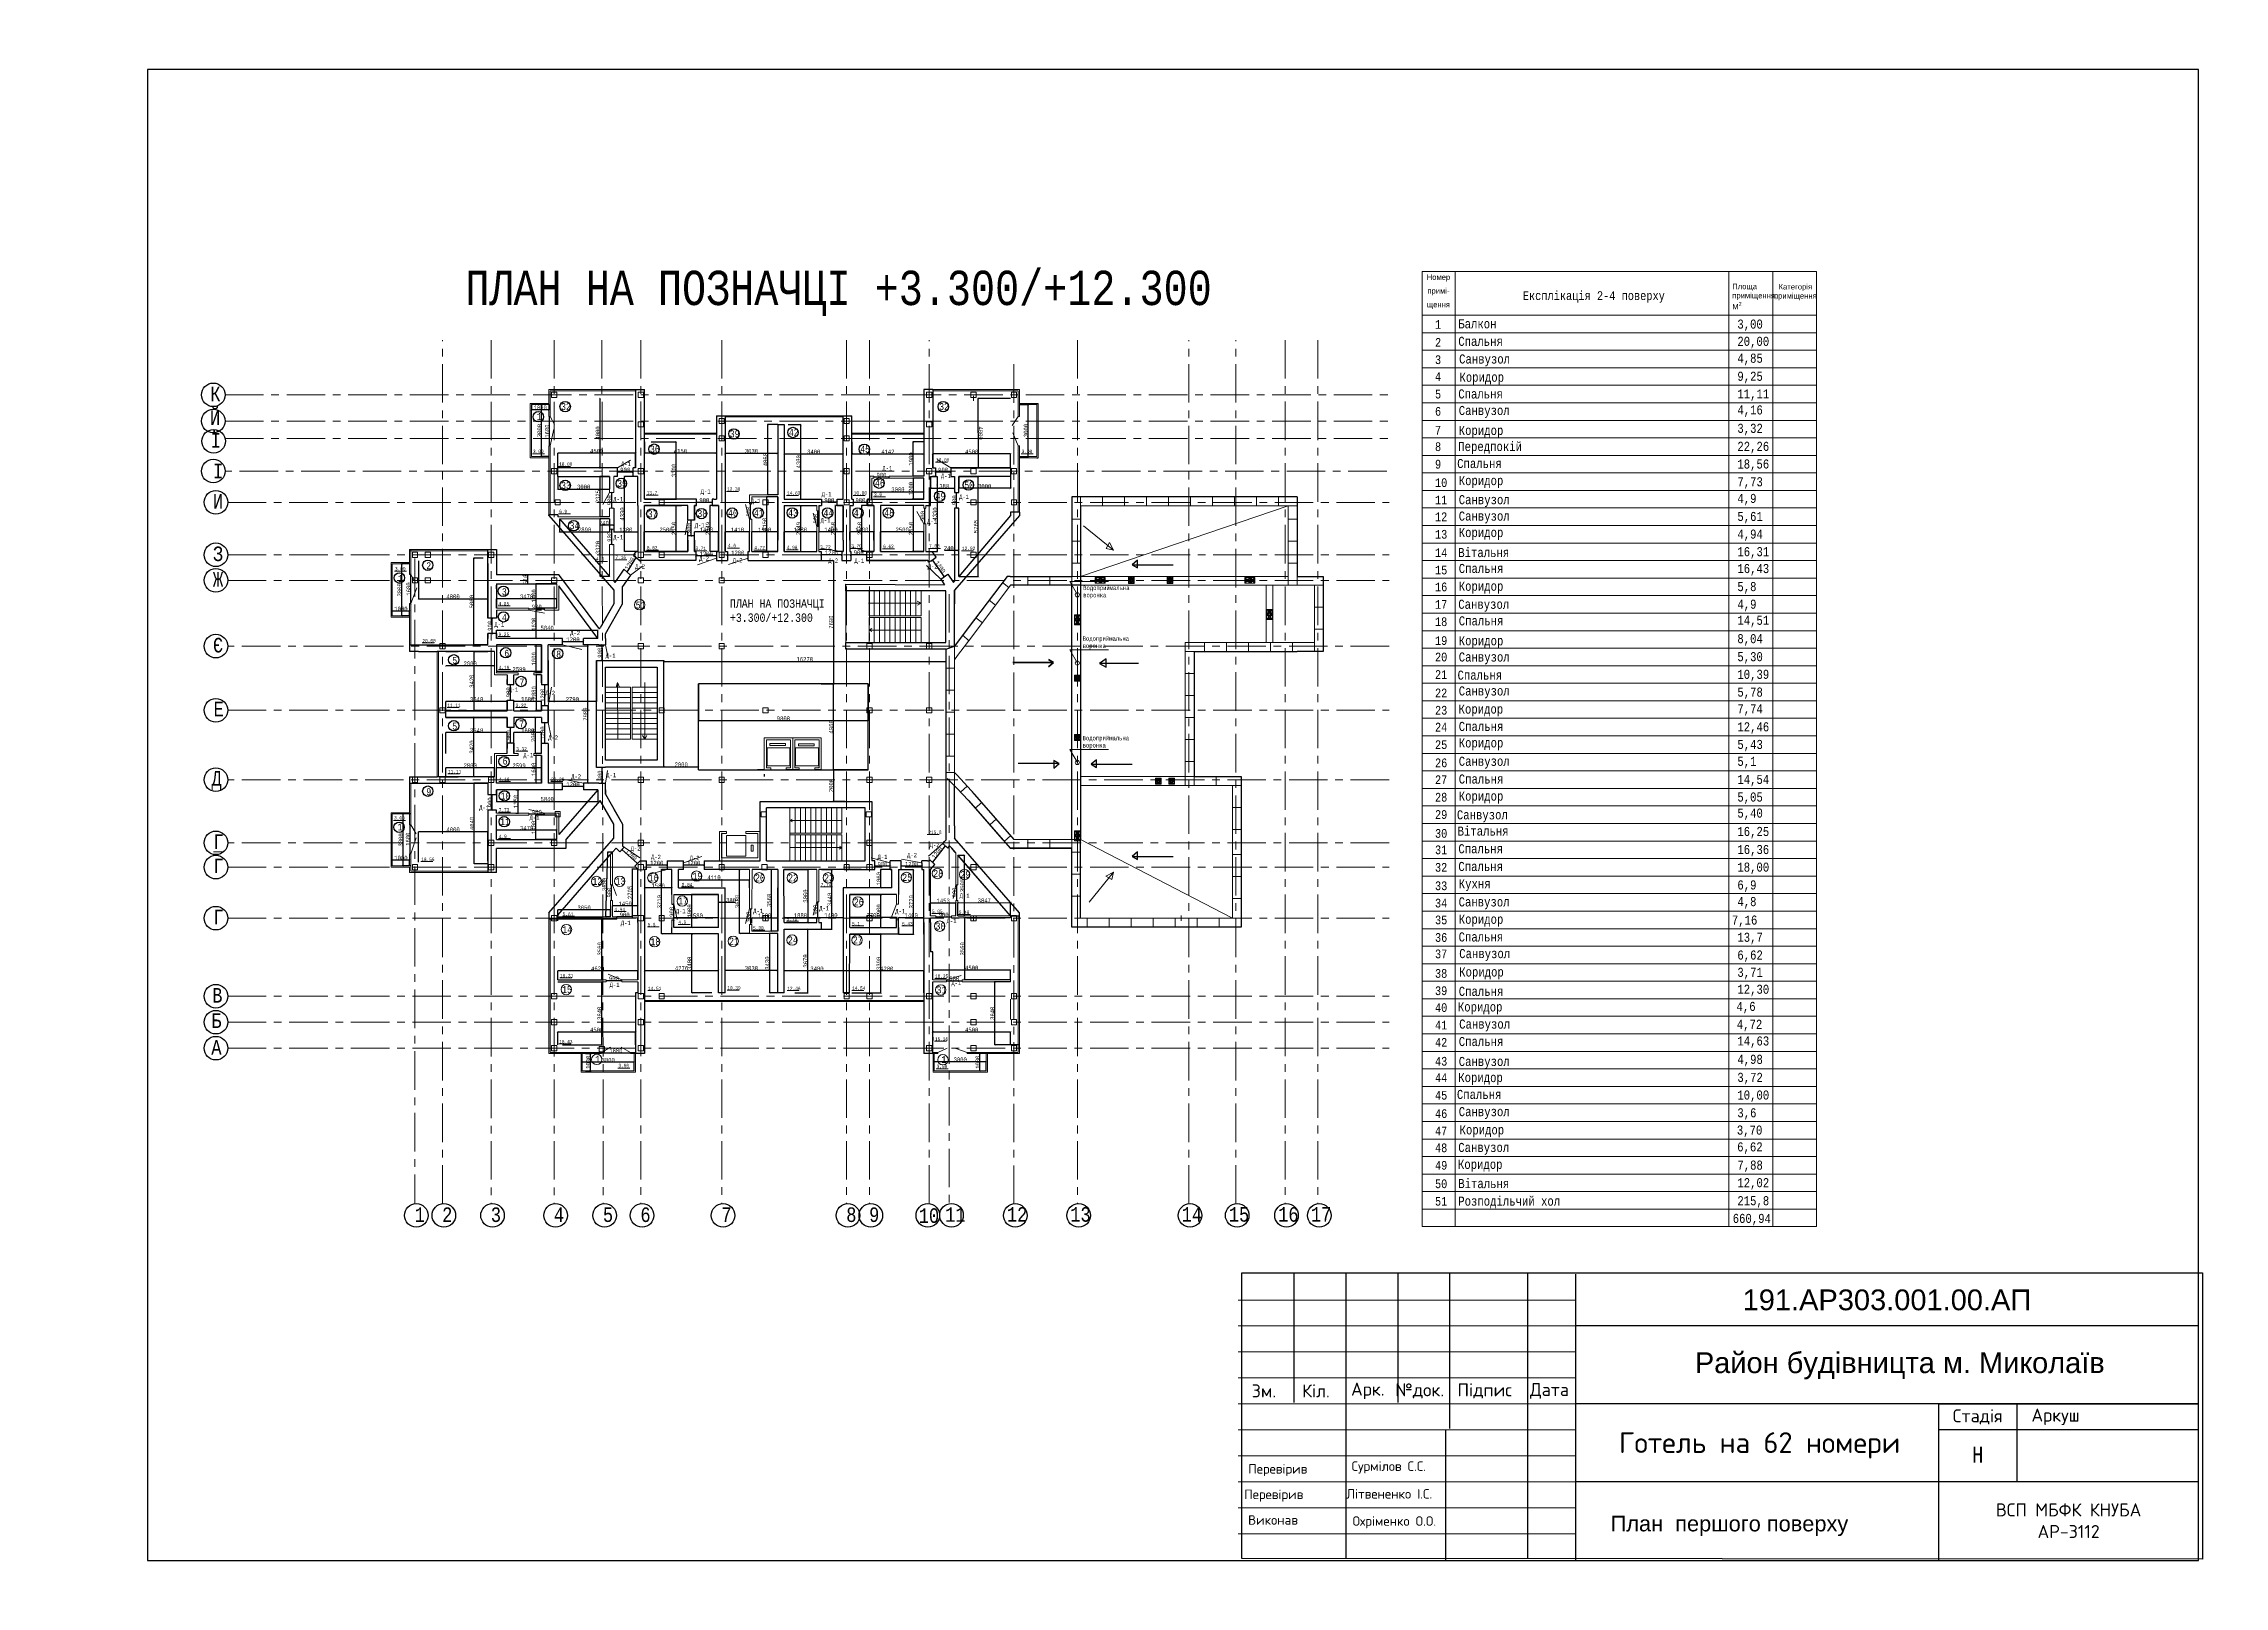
# Model space of a CAD drawing. Header units: millimetres. Extents: x -689206 to 4969298, y -1019800 to 703299.
# Drawn here: x 493827 to 619729, y -677850 to -588819 of the extents above; entities that cross this region are included whole.
import ezdxf

# ---------------------------------------------------------------- set-up
doc = ezdxf.new("R2010")
doc.units = ezdxf.units.MM
doc.linetypes.add('JIS_02_4.0', pattern=[5.5, 4, -1.5])
doc.linetypes.add('осеваяX2', pattern=[101.6, 63.5, -12.7, 12.7, -12.7])
for name, color, linetype, lineweight in [('б', 231, 'Continuous', 30), ('БАЛКОН', 7, 'Continuous', 20), ('Відомість заповнення дверних та віконних прорізів', 7, 'Continuous', 5), ('несущие', 7, 'Continuous', 30), ('ОКНА', 250, 'Continuous', 20), ('ПЕРЕГОРОДКИ', 252, 'Continuous', 9), ('РАЗМЕРЫ', 7, 'Continuous', 9), ('сваи', 7, 'JIS_02_4.0', 30), ('Слой1', 7, 'Continuous', 30), ('стены', 7, 'Continuous', 20), ('Таблиця Експлікації приміщень', 7, 'Continuous', 5), ('Штамп', 7, 'Continuous', 5)]:
    doc.layers.add(name, color=color, linetype=linetype, lineweight=lineweight)
doc.layers.add('внешняярамка', color=7, linetype='Continuous', lineweight=5, plot=False)
for name, color, linetype in [('кровля', 211, 'Continuous'), ('сетка', 104, 'Continuous'), ('четотам', 7, 'Continuous')]:
    doc.layers.add(name, color=color, linetype=linetype)
doc.styles.get("Standard").update_dxf_attribs({"font": 'arial.ttf'})
doc.styles.add('Аннотативный', font='isocteur.ttf', dxfattribs={"width": 0.7, "height": 250})
doc.dimstyles.new('Аннотативный', dxfattribs={"dimscale": 0, "dimtxt": 250, "dimasz": 100, "dimexe": 1.25, "dimexo": 0.625, "dimtad": 1, "dimdec": 0, "dimtxsty": 'Аннотативный', "dimblk": 'ARCHTICK', "dimcen": 2.5, "dimadec": 0, "dimazin": 0, "dimtfac": 1, "dimtdec": 0, "dimtmove": 0, "dimatfit": 3, "dimfxl": 1, "dimarcsym": 0})

# ---------------------------------------------------------------- blocks, each defined once
blk = doc.blocks.new('_ArchTick')
at = {"color": 0, "linetype": 'ByBlock', "const_width": 0.15}
blk.add_lwpolyline([(-0.5, -0.5), (0.5, 0.5)], dxfattribs=at)
blk = doc.blocks.new('*D4131')
at = {"layer": 'Defpoints', "color": 0, "lineweight": 9, "transparency": 16777216}
for p in [(523506, -613800), (526506, -613800), (526506, -614525)]:
    blk.add_point(p, dxfattribs=at)
at = {"layer": 'стены', "color": 0, "lineweight": -2, "transparency": 16777216}
for p, q in [((523506, -613801), (523506, -614526)), ((526506, -613801), (526506, -614526)), ((523506, -614525), (526506, -614525))]:
    blk.add_line(p, q, dxfattribs=at)
at = {"layer": 'стены', "color": 0, "lineweight": -2, "transparency": 16777216, "xscale": 100, "yscale": 100, "zscale": 100, "rotation": 180}
blk.add_blockref('_ArchTick', (523506, -614525), dxfattribs=at)
at = {"layer": 'стены', "color": 0, "lineweight": -2, "transparency": 16777216, "xscale": 100, "yscale": 100, "zscale": 100}
blk.add_blockref('_ArchTick', (526506, -614525), dxfattribs=at)
at = {"layer": 'стены', "color": 0, "lineweight": 5, "transparency": 16777216, "insert": (525006, -614399), "char_height": 250, "attachment_point": 5, "style": 'Аннотативный'}
blk.add_mtext('3000', dxfattribs=at)
blk = doc.blocks.new('*D4132')
at = {"layer": 'Defpoints', "color": 0, "lineweight": 9, "transparency": 16777216}
for p in [(528516, -611800), (532666, -611800), (528516, -612460)]:
    blk.add_point(p, dxfattribs=at)
at = {"layer": 'стены', "color": 0, "lineweight": -2, "transparency": 16777216}
for p, q in [((528516, -611801), (528516, -612461)), ((532666, -611801), (532666, -612461)), ((532666, -612460), (528516, -612460))]:
    blk.add_line(p, q, dxfattribs=at)
at = {"layer": 'стены', "color": 0, "lineweight": -2, "transparency": 16777216, "xscale": 100, "yscale": 100, "zscale": 100, "rotation": 180}
blk.add_blockref('_ArchTick', (528516, -612460), dxfattribs=at)
at = {"layer": 'стены', "color": 0, "lineweight": -2, "transparency": 16777216, "xscale": 100, "yscale": 100, "zscale": 100}
blk.add_blockref('_ArchTick', (532666, -612460), dxfattribs=at)
at = {"layer": 'стены', "color": 0, "lineweight": 5, "transparency": 16777216, "insert": (530591, -612334), "char_height": 250, "attachment_point": 5, "style": 'Аннотативный'}
blk.add_mtext('4150', dxfattribs=at)
blk = doc.blocks.new('*D4133')
at = {"layer": 'Defpoints', "color": 0, "lineweight": 9, "transparency": 16777216}
for p in [(535633, -610800), (536206, -610800), (536206, -614860)]:
    blk.add_point(p, dxfattribs=at)
at = {"layer": 'стены', "color": 0, "lineweight": -2, "transparency": 16777216}
for p, q in [((536206, -610800), (535631, -610800)), ((535633, -614860), (535633, -610800)), ((536206, -614860), (535631, -614860))]:
    blk.add_line(p, q, dxfattribs=at)
at = {"layer": 'стены', "color": 0, "lineweight": -2, "transparency": 16777216, "xscale": 100, "yscale": 100, "zscale": 100}
for p, rotation in [((535633, -610800), 90), ((535633, -614860), 270)]:
    blk.add_blockref('_ArchTick', p, dxfattribs=dict(at, rotation=rotation))
at = {"layer": 'стены', "color": 0, "lineweight": 5, "transparency": 16777216, "insert": (535507, -612830), "char_height": 250, "attachment_point": 5, "rotation": 90, "style": 'Аннотативный'}
blk.add_mtext('4060', dxfattribs=at)
blk = doc.blocks.new('*D4134')
at = {"layer": 'Defpoints', "color": 0, "lineweight": 9, "transparency": 16777216}
for p in [(536586, -612501), (539986, -612501), (539986, -612501)]:
    blk.add_point(p, dxfattribs=at)
at = {"layer": 'стены', "color": 0, "lineweight": -2, "transparency": 16777216}
for p, q in [((536586, -612500), (536586, -612500)), ((536586, -612501), (539986, -612501)), ((539986, -612500), (539986, -612500))]:
    blk.add_line(p, q, dxfattribs=at)
at = {"layer": 'стены', "color": 0, "lineweight": -2, "transparency": 16777216, "xscale": 100, "yscale": 100, "zscale": 100, "rotation": 180}
blk.add_blockref('_ArchTick', (536586, -612501), dxfattribs=at)
at = {"layer": 'стены', "color": 0, "lineweight": -2, "transparency": 16777216, "xscale": 100, "yscale": 100, "zscale": 100}
blk.add_blockref('_ArchTick', (539986, -612501), dxfattribs=at)
at = {"layer": 'стены', "color": 0, "lineweight": 5, "transparency": 16777216, "insert": (538286, -612375), "char_height": 250, "attachment_point": 5, "style": 'Аннотативный'}
blk.add_mtext('3400', dxfattribs=at)
blk = doc.blocks.new('*D4135')
at = {"layer": 'Defpoints', "color": 0, "lineweight": 9, "transparency": 16777216}
for p in [(540366, -617000), (540366, -617480), (541766, -617480)]:
    blk.add_point(p, dxfattribs=at)
at = {"layer": 'стены', "color": 0, "lineweight": -2, "transparency": 16777216}
for p, q in [((540366, -617480), (540366, -616998)), ((541766, -617000), (540366, -617000)), ((541766, -617480), (541766, -616998))]:
    blk.add_line(p, q, dxfattribs=at)
at = {"layer": 'стены', "color": 0, "lineweight": -2, "transparency": 16777216, "xscale": 100, "yscale": 100, "zscale": 100, "rotation": 180}
blk.add_blockref('_ArchTick', (540366, -617000), dxfattribs=at)
at = {"layer": 'стены', "color": 0, "lineweight": -2, "transparency": 16777216, "xscale": 100, "yscale": 100, "zscale": 100}
blk.add_blockref('_ArchTick', (541766, -617000), dxfattribs=at)
at = {"layer": 'стены', "color": 0, "lineweight": 5, "transparency": 16777216, "insert": (541066, -616874), "char_height": 250, "attachment_point": 5, "style": 'Аннотативный'}
blk.add_mtext('1400', dxfattribs=at)
blk = doc.blocks.new('*D4136')
at = {"layer": 'Defpoints', "color": 0, "lineweight": 9, "transparency": 16777216}
for p in [(547786, -609297), (549642, -609290), (549657, -613290)]:
    blk.add_point(p, dxfattribs=at)
at = {"layer": 'стены', "color": 0, "lineweight": -2, "transparency": 16777216}
for p, q in [((549642, -609290), (547785, -609297)), ((547800, -613297), (547786, -609297)), ((549656, -613290), (547799, -613297))]:
    blk.add_line(p, q, dxfattribs=at)
at = {"layer": 'стены', "color": 0, "lineweight": -2, "transparency": 16777216, "xscale": 100, "yscale": 100, "zscale": 100}
for p, rotation in [((547786, -609297), 90.20304078686351), ((547800, -613297), 270.2030407868635)]:
    blk.add_blockref('_ArchTick', p, dxfattribs=dict(at, rotation=rotation))
at = {"layer": 'стены', "color": 0, "lineweight": 5, "transparency": 16777216, "insert": (547919, -611296), "char_height": 250, "attachment_point": 5, "rotation": 270.20304, "style": 'Аннотативный'}
blk.add_mtext('4000', dxfattribs=at)
blk = doc.blocks.new('*D4137')
at = {"layer": 'Defpoints', "color": 0, "lineweight": 9, "transparency": 16777216}
for p in [(546657, -613800), (547785, -613800), (546657, -619565)]:
    blk.add_point(p, dxfattribs=at)
at = {"layer": 'стены', "color": 0, "lineweight": -2, "transparency": 16777216}
for p, q in [((546657, -613800), (547786, -613800)), ((547785, -619565), (547785, -613800)), ((546657, -619565), (547786, -619565))]:
    blk.add_line(p, q, dxfattribs=at)
at = {"layer": 'стены', "color": 0, "lineweight": -2, "transparency": 16777216, "xscale": 100, "yscale": 100, "zscale": 100}
for p, rotation in [((547785, -613800), 90), ((547785, -619565), 270)]:
    blk.add_blockref('_ArchTick', p, dxfattribs=dict(at, rotation=rotation))
at = {"layer": 'стены', "color": 0, "lineweight": 5, "transparency": 16777216, "insert": (547659, -616683), "char_height": 250, "attachment_point": 5, "rotation": 90, "style": 'Аннотативный'}
blk.add_mtext('5765', dxfattribs=at)
blk = doc.blocks.new('*D4138')
at = {"layer": 'Defpoints', "color": 0, "lineweight": 9, "transparency": 16777216}
for p in [(518669, -623902), (518669, -627322), (518669, -627322)]:
    blk.add_point(p, dxfattribs=at)
at = {"layer": 'стены', "color": 0, "lineweight": -2, "transparency": 16777216}
for p, q in [((518669, -623902), (518669, -627322)), ((518670, -623902), (518671, -623902)), ((518670, -627322), (518671, -627322))]:
    blk.add_line(p, q, dxfattribs=at)
at = {"layer": 'стены', "color": 0, "lineweight": -2, "transparency": 16777216, "xscale": 100, "yscale": 100, "zscale": 100}
for p, rotation in [((518669, -623902), 90), ((518669, -627322), 270)]:
    blk.add_blockref('_ArchTick', p, dxfattribs=dict(at, rotation=rotation))
at = {"layer": 'стены', "color": 0, "lineweight": 5, "transparency": 16777216, "insert": (518544, -625612), "char_height": 250, "attachment_point": 5, "rotation": 90, "style": 'Аннотативный'}
blk.add_mtext('3420', dxfattribs=at)
blk = doc.blocks.new('*D4139')
at = {"layer": 'Defpoints', "color": 0, "lineweight": 9, "transparency": 16777216}
for p in [(517056, -626782), (517056, -627322), (520596, -627322)]:
    blk.add_point(p, dxfattribs=at)
at = {"layer": 'стены', "color": 0, "lineweight": -2, "transparency": 16777216}
for p, q in [((517056, -627322), (517056, -626781)), ((520596, -626782), (517056, -626782)), ((520596, -627322), (520596, -626781))]:
    blk.add_line(p, q, dxfattribs=at)
at = {"layer": 'стены', "color": 0, "lineweight": -2, "transparency": 16777216, "xscale": 100, "yscale": 100, "zscale": 100, "rotation": 180}
blk.add_blockref('_ArchTick', (517056, -626782), dxfattribs=at)
at = {"layer": 'стены', "color": 0, "lineweight": -2, "transparency": 16777216, "xscale": 100, "yscale": 100, "zscale": 100}
blk.add_blockref('_ArchTick', (520596, -626782), dxfattribs=at)
at = {"layer": 'стены', "color": 0, "lineweight": 5, "transparency": 16777216, "insert": (518826, -626657), "char_height": 250, "attachment_point": 5, "style": 'Аннотативный'}
blk.add_mtext('3540', dxfattribs=at)
blk = doc.blocks.new('*D4140')
at = {"layer": 'Defpoints', "color": 0, "lineweight": 9, "transparency": 16777216}
for p in [(522576, -625242), (522258, -627322), (522576, -627322)]:
    blk.add_point(p, dxfattribs=at)
at = {"layer": 'стены', "color": 0, "lineweight": -2, "transparency": 16777216}
for p, q in [((522576, -625242), (522257, -625242)), ((522258, -625242), (522258, -627322)), ((522576, -627322), (522257, -627322))]:
    blk.add_line(p, q, dxfattribs=at)
at = {"layer": 'стены', "color": 0, "lineweight": -2, "transparency": 16777216, "xscale": 100, "yscale": 100, "zscale": 100}
for p, rotation in [((522258, -625242), 90), ((522258, -627322), 270)]:
    blk.add_blockref('_ArchTick', p, dxfattribs=dict(at, rotation=rotation))
at = {"layer": 'стены', "color": 0, "lineweight": 5, "transparency": 16777216, "insert": (522133, -626282), "char_height": 250, "attachment_point": 5, "rotation": 90, "style": 'Аннотативный'}
blk.add_mtext('2080', dxfattribs=at)
blk = doc.blocks.new('*D4111')
at = {"layer": 'Defpoints', "color": 0, "lineweight": 9, "transparency": 16777216}
for p in [(522259, -623522), (522576, -623522), (522576, -625122)]:
    blk.add_point(p, dxfattribs=at)
at = {"layer": 'стены', "color": 0, "lineweight": -2, "transparency": 16777216}
for p, q in [((522576, -623522), (522257, -623522)), ((522259, -625122), (522259, -623522)), ((522576, -625122), (522257, -625122))]:
    blk.add_line(p, q, dxfattribs=at)
at = {"layer": 'стены', "color": 0, "lineweight": -2, "transparency": 16777216, "xscale": 100, "yscale": 100, "zscale": 100}
for p, rotation in [((522259, -623522), 90), ((522259, -625122), 270)]:
    blk.add_blockref('_ArchTick', p, dxfattribs=dict(at, rotation=rotation))
at = {"layer": 'стены', "color": 0, "transparency": 16777216, "insert": (522133, -624322), "char_height": 250, "attachment_point": 5, "rotation": 90, "style": 'Аннотативный'}
blk.add_mtext('1600', dxfattribs=at)
blk = doc.blocks.new('*D4112')
at = {"layer": 'Defpoints', "color": 0, "lineweight": 9, "transparency": 16777216}
for p in [(519977, -623522), (522576, -623522), (519977, -625048)]:
    blk.add_point(p, dxfattribs=at)
at = {"layer": 'стены', "color": 0, "lineweight": -2, "transparency": 16777216}
for p, q in [((519977, -623523), (519977, -625050)), ((522576, -623523), (522576, -625050)), ((522576, -625048), (519977, -625048))]:
    blk.add_line(p, q, dxfattribs=at)
at = {"layer": 'стены', "color": 0, "lineweight": -2, "transparency": 16777216, "xscale": 100, "yscale": 100, "zscale": 100, "rotation": 180}
blk.add_blockref('_ArchTick', (519977, -625048), dxfattribs=at)
at = {"layer": 'стены', "color": 0, "lineweight": -2, "transparency": 16777216, "xscale": 100, "yscale": 100, "zscale": 100}
blk.add_blockref('_ArchTick', (522576, -625048), dxfattribs=at)
at = {"layer": 'стены', "color": 0, "transparency": 16777216, "insert": (521277, -624923), "char_height": 250, "attachment_point": 5, "style": 'Аннотативный'}
blk.add_mtext('2599', dxfattribs=at)
blk = doc.blocks.new('*D4113')
at = {"layer": 'Defpoints', "color": 0, "lineweight": 9, "transparency": 16777216}
for p in [(517056, -624727), (517056, -624727), (519856, -624727)]:
    blk.add_point(p, dxfattribs=at)
at = {"layer": 'стены', "color": 0, "lineweight": -2, "transparency": 16777216}
for p, q in [((517056, -624726), (517056, -624726)), ((519856, -624727), (517056, -624727)), ((519856, -624726), (519856, -624726))]:
    blk.add_line(p, q, dxfattribs=at)
at = {"layer": 'стены', "color": 0, "lineweight": -2, "transparency": 16777216, "xscale": 100, "yscale": 100, "zscale": 100, "rotation": 180}
blk.add_blockref('_ArchTick', (517056, -624727), dxfattribs=at)
at = {"layer": 'стены', "color": 0, "lineweight": -2, "transparency": 16777216, "xscale": 100, "yscale": 100, "zscale": 100}
blk.add_blockref('_ArchTick', (519856, -624727), dxfattribs=at)
at = {"layer": 'стены', "color": 0, "lineweight": 5, "transparency": 16777216, "insert": (518456, -624601), "char_height": 250, "attachment_point": 5, "style": 'Аннотативный'}
blk.add_mtext('2800', dxfattribs=at)
blk = doc.blocks.new('*D4114')
at = {"layer": 'Defpoints', "color": 0, "lineweight": 9, "transparency": 16777216}
for p in [(517056, -628580), (517056, -629782), (520596, -629782)]:
    blk.add_point(p, dxfattribs=at)
at = {"layer": 'стены', "color": 0, "lineweight": -2, "transparency": 16777216}
for p, q in [((517056, -629782), (517056, -628579)), ((520596, -628580), (517056, -628580)), ((520596, -629782), (520596, -628579))]:
    blk.add_line(p, q, dxfattribs=at)
at = {"layer": 'стены', "color": 0, "lineweight": -2, "transparency": 16777216, "xscale": 100, "yscale": 100, "zscale": 100, "rotation": 180}
blk.add_blockref('_ArchTick', (517056, -628580), dxfattribs=at)
at = {"layer": 'стены', "color": 0, "lineweight": -2, "transparency": 16777216, "xscale": 100, "yscale": 100, "zscale": 100}
blk.add_blockref('_ArchTick', (520596, -628580), dxfattribs=at)
at = {"layer": 'стены', "color": 0, "lineweight": 5, "transparency": 16777216, "insert": (518826, -628455), "char_height": 250, "attachment_point": 5, "style": 'Аннотативный'}
blk.add_mtext('3540', dxfattribs=at)
blk = doc.blocks.new('*D4115')
at = {"layer": 'Defpoints', "color": 0, "lineweight": 9, "transparency": 16777216}
for p in [(517056, -630606), (517056, -631122), (519856, -631122)]:
    blk.add_point(p, dxfattribs=at)
at = {"layer": 'стены', "color": 0, "lineweight": -2, "transparency": 16777216}
for p, q in [((517056, -631122), (517056, -630604)), ((519856, -630606), (517056, -630606)), ((519856, -631122), (519856, -630604))]:
    blk.add_line(p, q, dxfattribs=at)
at = {"layer": 'стены', "color": 0, "lineweight": -2, "transparency": 16777216, "xscale": 100, "yscale": 100, "zscale": 100, "rotation": 180}
blk.add_blockref('_ArchTick', (517056, -630606), dxfattribs=at)
at = {"layer": 'стены', "color": 0, "lineweight": -2, "transparency": 16777216, "xscale": 100, "yscale": 100, "zscale": 100}
blk.add_blockref('_ArchTick', (519856, -630606), dxfattribs=at)
at = {"layer": 'стены', "color": 0, "lineweight": 5, "transparency": 16777216, "insert": (518456, -630480), "char_height": 250, "attachment_point": 5, "style": 'Аннотативный'}
blk.add_mtext('2800', dxfattribs=at)
blk = doc.blocks.new('*D4116')
at = {"layer": 'Defpoints', "color": 0, "lineweight": 9, "transparency": 16777216}
for p in [(522231, -627702), (522576, -627702), (522576, -629782)]:
    blk.add_point(p, dxfattribs=at)
at = {"layer": 'стены', "color": 0, "lineweight": -2, "transparency": 16777216}
for p, q in [((522576, -627702), (522229, -627702)), ((522231, -629782), (522231, -627702)), ((522576, -629782), (522229, -629782))]:
    blk.add_line(p, q, dxfattribs=at)
at = {"layer": 'стены', "color": 0, "lineweight": -2, "transparency": 16777216, "xscale": 100, "yscale": 100, "zscale": 100}
for p, rotation in [((522231, -627702), 90), ((522231, -629782), 270)]:
    blk.add_blockref('_ArchTick', p, dxfattribs=dict(at, rotation=rotation))
at = {"layer": 'стены', "color": 0, "lineweight": 5, "transparency": 16777216, "insert": (522105, -628742), "char_height": 250, "attachment_point": 5, "rotation": 90, "style": 'Аннотативный'}
blk.add_mtext('2080', dxfattribs=at)
blk = doc.blocks.new('*D4117')
at = {"layer": 'Defpoints', "color": 0, "lineweight": 9, "transparency": 16777216}
for p in [(519977, -630614), (519977, -631502), (522576, -631502)]:
    blk.add_point(p, dxfattribs=at)
at = {"layer": 'стены', "color": 0, "lineweight": -2, "transparency": 16777216}
for p, q in [((519977, -631502), (519977, -630612)), ((522576, -630614), (519977, -630614)), ((522576, -631502), (522576, -630612))]:
    blk.add_line(p, q, dxfattribs=at)
at = {"layer": 'стены', "color": 0, "lineweight": -2, "transparency": 16777216, "xscale": 100, "yscale": 100, "zscale": 100, "rotation": 180}
blk.add_blockref('_ArchTick', (519977, -630614), dxfattribs=at)
at = {"layer": 'стены', "color": 0, "lineweight": -2, "transparency": 16777216, "xscale": 100, "yscale": 100, "zscale": 100}
blk.add_blockref('_ArchTick', (522576, -630614), dxfattribs=at)
at = {"layer": 'стены', "color": 0, "lineweight": 5, "transparency": 16777216, "insert": (521277, -630488), "char_height": 250, "attachment_point": 5, "style": 'Аннотативный'}
blk.add_mtext('2599', dxfattribs=at)
blk = doc.blocks.new('*D4118')
at = {"layer": 'Defpoints', "color": 0, "lineweight": 9, "transparency": 16777216}
for p in [(522576, -629902), (522247, -631502), (522576, -631502)]:
    blk.add_point(p, dxfattribs=at)
at = {"layer": 'стены', "color": 0, "lineweight": -2, "transparency": 16777216}
for p, q in [((522576, -629902), (522245, -629902)), ((522247, -629902), (522247, -631502)), ((522576, -631502), (522245, -631502))]:
    blk.add_line(p, q, dxfattribs=at)
at = {"layer": 'стены', "color": 0, "lineweight": -2, "transparency": 16777216, "xscale": 100, "yscale": 100, "zscale": 100}
for p, rotation in [((522247, -629902), 90), ((522247, -631502), 270)]:
    blk.add_blockref('_ArchTick', p, dxfattribs=dict(at, rotation=rotation))
at = {"layer": 'стены', "color": 0, "lineweight": 5, "transparency": 16777216, "insert": (522121, -630702), "char_height": 250, "attachment_point": 5, "rotation": 90, "style": 'Аннотативный'}
blk.add_mtext('1600', dxfattribs=at)
blk = doc.blocks.new('*D4119')
at = {"layer": 'Defpoints', "color": 0, "lineweight": 9, "transparency": 16777216}
for p in [(523506, -639278), (526058, -639278), (523506, -642839)]:
    blk.add_point(p, dxfattribs=at)
at = {"layer": 'стены', "color": 0, "lineweight": -2, "transparency": 16777216}
for p, q in [((523507, -639278), (526060, -639278)), ((526058, -642839), (526058, -639278)), ((523507, -642839), (526060, -642839))]:
    blk.add_line(p, q, dxfattribs=at)
at = {"layer": 'стены', "color": 0, "lineweight": -2, "transparency": 16777216, "xscale": 100, "yscale": 100, "zscale": 100}
for p, rotation in [((526058, -639278), 90), ((526058, -642839), 270)]:
    blk.add_blockref('_ArchTick', p, dxfattribs=dict(at, rotation=rotation))
at = {"layer": 'стены', "color": 0, "lineweight": 5, "transparency": 16777216, "insert": (525933, -641059), "char_height": 250, "attachment_point": 5, "rotation": 90, "style": 'Аннотативный'}
blk.add_mtext('3560', dxfattribs=at)
blk = doc.blocks.new('*D4120')
at = {"layer": 'Defpoints', "color": 0, "lineweight": 9, "transparency": 16777216}
for p in [(523506, -642332), (523506, -642839), (528126, -642839)]:
    blk.add_point(p, dxfattribs=at)
at = {"layer": 'стены', "color": 0, "lineweight": -2, "transparency": 16777216}
for p, q in [((523506, -642838), (523506, -642330)), ((528126, -642332), (523506, -642332)), ((528126, -642838), (528126, -642330))]:
    blk.add_line(p, q, dxfattribs=at)
at = {"layer": 'стены', "color": 0, "lineweight": -2, "transparency": 16777216, "xscale": 100, "yscale": 100, "zscale": 100, "rotation": 180}
blk.add_blockref('_ArchTick', (523506, -642332), dxfattribs=at)
at = {"layer": 'стены', "color": 0, "lineweight": -2, "transparency": 16777216, "xscale": 100, "yscale": 100, "zscale": 100}
blk.add_blockref('_ArchTick', (528126, -642332), dxfattribs=at)
at = {"layer": 'стены', "color": 0, "lineweight": 5, "transparency": 16777216, "insert": (525816, -642206), "char_height": 250, "attachment_point": 5, "style": 'Аннотативный'}
blk.add_mtext('4620', dxfattribs=at)
blk = doc.blocks.new('*D4121')
at = {"layer": 'Defpoints', "color": 0, "lineweight": 9, "transparency": 16777216}
for p in [(523506, -645859), (523506, -646594), (528006, -646594)]:
    blk.add_point(p, dxfattribs=at)
at = {"layer": 'стены', "color": 0, "lineweight": -2, "transparency": 16777216}
for p, q in [((523506, -646594), (523506, -645857)), ((528006, -645859), (523506, -645859)), ((528006, -646594), (528006, -645857))]:
    blk.add_line(p, q, dxfattribs=at)
at = {"layer": 'стены', "color": 0, "lineweight": -2, "transparency": 16777216, "xscale": 100, "yscale": 100, "zscale": 100, "rotation": 180}
blk.add_blockref('_ArchTick', (523506, -645859), dxfattribs=at)
at = {"layer": 'стены', "color": 0, "lineweight": -2, "transparency": 16777216, "xscale": 100, "yscale": 100, "zscale": 100}
blk.add_blockref('_ArchTick', (528006, -645859), dxfattribs=at)
at = {"layer": 'стены', "color": 0, "lineweight": 5, "transparency": 16777216, "insert": (525756, -645733), "char_height": 250, "attachment_point": 5, "style": 'Аннотативный'}
blk.add_mtext('4500', dxfattribs=at)
blk = doc.blocks.new('*D4122')
at = {"layer": 'Defpoints', "color": 0, "lineweight": 9, "transparency": 16777216}
for p in [(528521, -642305), (532796, -642305), (532796, -642305)]:
    blk.add_point(p, dxfattribs=at)
at = {"layer": 'стены', "color": 0, "lineweight": -2, "transparency": 16777216}
for p, q in [((528521, -642305), (528521, -642306)), ((528521, -642305), (532796, -642305)), ((532796, -642304), (532796, -642303))]:
    blk.add_line(p, q, dxfattribs=at)
at = {"layer": 'стены', "color": 0, "lineweight": -2, "transparency": 16777216, "xscale": 100, "yscale": 100, "zscale": 100, "rotation": 180}
blk.add_blockref('_ArchTick', (528521, -642305), dxfattribs=at)
at = {"layer": 'стены', "color": 0, "lineweight": -2, "transparency": 16777216, "xscale": 100, "yscale": 100, "zscale": 100}
blk.add_blockref('_ArchTick', (532796, -642305), dxfattribs=at)
at = {"layer": 'стены', "color": 0, "lineweight": 5, "transparency": 16777216, "insert": (530659, -642179), "char_height": 250, "attachment_point": 5, "style": 'Аннотативный'}
blk.add_mtext('4276', dxfattribs=at)
blk = doc.blocks.new('*D4123')
at = {"layer": 'Defpoints', "color": 0, "lineweight": 9, "transparency": 16777216}
for p in [(536206, -639270), (534706, -639582), (536206, -639582)]:
    blk.add_point(p, dxfattribs=at)
at = {"layer": 'стены', "color": 0, "lineweight": -2, "transparency": 16777216}
for p, q in [((534706, -639581), (534706, -639269)), ((534706, -639270), (536206, -639270)), ((536206, -639581), (536206, -639269))]:
    blk.add_line(p, q, dxfattribs=at)
at = {"layer": 'стены', "color": 0, "lineweight": -2, "transparency": 16777216, "xscale": 100, "yscale": 100, "zscale": 100, "rotation": 180}
blk.add_blockref('_ArchTick', (534706, -639270), dxfattribs=at)
at = {"layer": 'стены', "color": 0, "lineweight": -2, "transparency": 16777216, "xscale": 100, "yscale": 100, "zscale": 100}
blk.add_blockref('_ArchTick', (536206, -639270), dxfattribs=at)
at = {"layer": 'стены', "color": 0, "lineweight": 5, "transparency": 16777216, "insert": (535456, -639144), "char_height": 250, "attachment_point": 5, "style": 'Аннотативный'}
blk.add_mtext('1500', dxfattribs=at)
blk = doc.blocks.new('*D4124')
at = {"layer": 'Defpoints', "color": 0, "lineweight": 9, "transparency": 16777216}
for p in [(536206, -640164), (535736, -643594), (536206, -643594)]:
    blk.add_point(p, dxfattribs=at)
at = {"layer": 'стены', "color": 0, "lineweight": -2, "transparency": 16777216}
for p, q in [((536206, -640164), (535735, -640164)), ((535736, -640164), (535736, -643594)), ((536206, -643594), (535735, -643594))]:
    blk.add_line(p, q, dxfattribs=at)
at = {"layer": 'стены', "color": 0, "lineweight": -2, "transparency": 16777216, "xscale": 100, "yscale": 100, "zscale": 100}
for p, rotation in [((535736, -640164), 90), ((535736, -643594), 270)]:
    blk.add_blockref('_ArchTick', p, dxfattribs=dict(at, rotation=rotation))
at = {"layer": 'стены', "color": 0, "lineweight": 5, "transparency": 16777216, "insert": (535611, -641879), "char_height": 250, "attachment_point": 5, "rotation": 90, "style": 'Аннотативный'}
blk.add_mtext('3430', dxfattribs=at)
blk = doc.blocks.new('*D4125')
at = {"layer": 'Defpoints', "color": 0, "lineweight": 9, "transparency": 16777216}
for p in [(536581, -639544), (538461, -639252), (538461, -639544)]:
    blk.add_point(p, dxfattribs=at)
at = {"layer": 'стены', "color": 0, "lineweight": -2, "transparency": 16777216}
for p, q in [((536581, -639544), (536581, -639251)), ((536581, -639252), (538461, -639252)), ((538461, -639544), (538461, -639251))]:
    blk.add_line(p, q, dxfattribs=at)
at = {"layer": 'стены', "color": 0, "lineweight": -2, "transparency": 16777216, "xscale": 100, "yscale": 100, "zscale": 100, "rotation": 180}
blk.add_blockref('_ArchTick', (536581, -639252), dxfattribs=at)
at = {"layer": 'стены', "color": 0, "lineweight": -2, "transparency": 16777216, "xscale": 100, "yscale": 100, "zscale": 100}
blk.add_blockref('_ArchTick', (538461, -639252), dxfattribs=at)
at = {"layer": 'стены', "color": 0, "lineweight": 5, "transparency": 16777216, "insert": (537521, -639127), "char_height": 250, "attachment_point": 5, "style": 'Аннотативный'}
blk.add_mtext('1880', dxfattribs=at)
blk = doc.blocks.new('*D4126')
at = {"layer": 'Defpoints', "color": 0, "lineweight": 9, "transparency": 16777216}
for p in [(538581, -639249), (539982, -639249), (539982, -639249)]:
    blk.add_point(p, dxfattribs=at)
at = {"layer": 'стены', "color": 0, "lineweight": -2, "transparency": 16777216}
for p, q in [((538581, -639248), (538581, -639248)), ((538581, -639249), (539982, -639249)), ((539982, -639248), (539982, -639248))]:
    blk.add_line(p, q, dxfattribs=at)
at = {"layer": 'стены', "color": 0, "lineweight": -2, "transparency": 16777216, "xscale": 100, "yscale": 100, "zscale": 100, "rotation": 180}
blk.add_blockref('_ArchTick', (538581, -639249), dxfattribs=at)
at = {"layer": 'стены', "color": 0, "lineweight": -2, "transparency": 16777216, "xscale": 100, "yscale": 100, "zscale": 100}
blk.add_blockref('_ArchTick', (539982, -639249), dxfattribs=at)
at = {"layer": 'стены', "color": 0, "lineweight": 5, "transparency": 16777216, "insert": (539282, -639123), "char_height": 250, "attachment_point": 5, "style": 'Аннотативный'}
blk.add_mtext('1400', dxfattribs=at)
blk = doc.blocks.new('*D4127')
at = {"layer": 'Defpoints', "color": 0, "lineweight": 9, "transparency": 16777216}
for p in [(546609, -635653), (546996, -635653), (546609, -639158)]:
    blk.add_point(p, dxfattribs=at)
at = {"layer": 'стены', "color": 0, "lineweight": -2, "transparency": 16777216}
for p, q in [((546610, -635653), (546998, -635653)), ((546996, -639158), (546996, -635653)), ((546610, -639158), (546998, -639158))]:
    blk.add_line(p, q, dxfattribs=at)
at = {"layer": 'стены', "color": 0, "lineweight": -2, "transparency": 16777216, "xscale": 100, "yscale": 100, "zscale": 100}
for p, rotation in [((546996, -635653), 90), ((546996, -639158), 270)]:
    blk.add_blockref('_ArchTick', p, dxfattribs=dict(at, rotation=rotation))
at = {"layer": 'стены', "color": 0, "lineweight": 5, "transparency": 16777216, "insert": (546871, -637406), "char_height": 250, "attachment_point": 5, "rotation": 90, "style": 'Аннотативный'}
blk.add_mtext('3505', dxfattribs=at)
blk = doc.blocks.new('*D4128')
at = {"layer": 'Defpoints', "color": 0, "lineweight": 9, "transparency": 16777216}
for p in [(546609, -639158), (549655, -638391), (549657, -639151)]:
    blk.add_point(p, dxfattribs=at)
at = {"layer": 'стены', "color": 0, "lineweight": -2, "transparency": 16777216}
for p, q in [((546608, -638398), (549655, -638391)), ((546609, -639158), (546608, -638397)), ((549657, -639151), (549655, -638390))]:
    blk.add_line(p, q, dxfattribs=at)
at = {"layer": 'стены', "color": 0, "lineweight": -2, "transparency": 16777216, "xscale": 100, "yscale": 100, "zscale": 100}
for p, rotation in [((546608, -638398), 180.1306317100902), ((549655, -638391), 0.1306317100901862)]:
    blk.add_blockref('_ArchTick', p, dxfattribs=dict(at, rotation=rotation))
at = {"layer": 'стены', "color": 0, "lineweight": 5, "transparency": 16777216, "insert": (548132, -638269), "char_height": 250, "attachment_point": 5, "rotation": 0.13063, "style": 'Аннотативный'}
blk.add_mtext('3047', dxfattribs=at)
blk = doc.blocks.new('*D4129')
at = {"layer": 'Defpoints', "color": 0, "lineweight": 9, "transparency": 16777216}
for p in [(545036, -638415), (545036, -639158), (546489, -639158)]:
    blk.add_point(p, dxfattribs=at)
at = {"layer": 'стены', "color": 0, "lineweight": -2, "transparency": 16777216}
for p, q in [((545036, -639158), (545036, -638413)), ((546489, -638415), (545036, -638415)), ((546489, -639158), (546489, -638413))]:
    blk.add_line(p, q, dxfattribs=at)
at = {"layer": 'стены', "color": 0, "lineweight": -2, "transparency": 16777216, "xscale": 100, "yscale": 100, "zscale": 100, "rotation": 180}
blk.add_blockref('_ArchTick', (545036, -638415), dxfattribs=at)
at = {"layer": 'стены', "color": 0, "lineweight": -2, "transparency": 16777216, "xscale": 100, "yscale": 100, "zscale": 100}
blk.add_blockref('_ArchTick', (546489, -638415), dxfattribs=at)
at = {"layer": 'стены', "color": 0, "lineweight": 5, "transparency": 16777216, "insert": (545763, -638289), "char_height": 250, "attachment_point": 5, "style": 'Аннотативный'}
blk.add_mtext('1453', dxfattribs=at)
blk = doc.blocks.new('*D4130')
at = {"layer": 'Defpoints', "color": 0, "lineweight": 9, "transparency": 16777216}
for p in [(549657, -639278), (546996, -642839), (549657, -642839)]:
    blk.add_point(p, dxfattribs=at)
at = {"layer": 'стены', "color": 0, "lineweight": -2, "transparency": 16777216}
for p, q in [((549656, -639278), (546995, -639278)), ((546996, -639278), (546996, -642839)), ((549656, -642839), (546995, -642839))]:
    blk.add_line(p, q, dxfattribs=at)
at = {"layer": 'стены', "color": 0, "lineweight": -2, "transparency": 16777216, "xscale": 100, "yscale": 100, "zscale": 100}
for p, rotation in [((546996, -639278), 90), ((546996, -642839), 270)]:
    blk.add_blockref('_ArchTick', p, dxfattribs=dict(at, rotation=rotation))
at = {"layer": 'стены', "color": 0, "lineweight": 5, "transparency": 16777216, "insert": (546871, -641059), "char_height": 250, "attachment_point": 5, "rotation": 90, "style": 'Аннотативный'}
blk.add_mtext('3560', dxfattribs=at)
blk = doc.blocks.new('*D4142')
at = {"layer": 'Defpoints', "color": 0, "lineweight": 9, "transparency": 16777216}
for p in [(545156, -642287), (545156, -642839), (549657, -642839)]:
    blk.add_point(p, dxfattribs=at)
at = {"layer": 'стены', "color": 0, "lineweight": -2, "transparency": 16777216}
for p, q in [((545156, -642838), (545156, -642285)), ((549657, -642287), (545156, -642287)), ((549657, -642838), (549657, -642285))]:
    blk.add_line(p, q, dxfattribs=at)
at = {"layer": 'стены', "color": 0, "lineweight": -2, "transparency": 16777216, "xscale": 100, "yscale": 100, "zscale": 100, "rotation": 180}
blk.add_blockref('_ArchTick', (545156, -642287), dxfattribs=at)
at = {"layer": 'стены', "color": 0, "lineweight": -2, "transparency": 16777216, "xscale": 100, "yscale": 100, "zscale": 100}
blk.add_blockref('_ArchTick', (549657, -642287), dxfattribs=at)
at = {"layer": 'стены', "color": 0, "lineweight": 5, "transparency": 16777216, "insert": (547406, -642161), "char_height": 250, "attachment_point": 5, "style": 'Аннотативный'}
blk.add_mtext('4500', dxfattribs=at)
blk = doc.blocks.new('*D4143')
at = {"layer": 'Defpoints', "color": 0, "lineweight": 9, "transparency": 16777216}
for p in [(534646, -638754), (534650, -638754), (534646, -639654)]:
    blk.add_point(p, dxfattribs=at)
at = {"layer": 'стены', "color": 0, "lineweight": -2, "transparency": 16777216}
for p, q in [((534647, -638754), (534651, -638754)), ((534650, -639654), (534650, -638754)), ((534647, -639654), (534651, -639654))]:
    blk.add_line(p, q, dxfattribs=at)
at = {"layer": 'стены', "color": 0, "lineweight": -2, "transparency": 16777216, "xscale": 100, "yscale": 100, "zscale": 100}
for p, rotation in [((534650, -638754), 90), ((534650, -639654), 270)]:
    blk.add_blockref('_ArchTick', p, dxfattribs=dict(at, rotation=rotation))
at = {"layer": 'стены', "color": 0, "lineweight": 5, "transparency": 16777216, "insert": (534524, -639204), "char_height": 250, "attachment_point": 5, "rotation": 90, "style": 'Аннотативный'}
blk.add_mtext('900', dxfattribs=at)
blk = doc.blocks.new('*D4144')
at = {"layer": 'Defpoints', "color": 0, "lineweight": 9, "transparency": 16777216}
for p in [(538521, -638349), (538521, -638349), (538521, -639249)]:
    blk.add_point(p, dxfattribs=at)
at = {"layer": 'стены', "color": 0, "lineweight": -2, "transparency": 16777216}
for p, q in [((538521, -639249), (538521, -638349)), ((538522, -638349), (538523, -638349)), ((538522, -639249), (538523, -639249))]:
    blk.add_line(p, q, dxfattribs=at)
at = {"layer": 'стены', "color": 0, "lineweight": -2, "transparency": 16777216, "xscale": 100, "yscale": 100, "zscale": 100}
for p, rotation in [((538521, -638349), 90), ((538521, -639249), 270)]:
    blk.add_blockref('_ArchTick', p, dxfattribs=dict(at, rotation=rotation))
at = {"layer": 'стены', "color": 0, "lineweight": 5, "transparency": 16777216, "insert": (538396, -638799), "char_height": 250, "attachment_point": 5, "rotation": 90, "style": 'Аннотативный'}
blk.add_mtext('900', dxfattribs=at)
blk = doc.blocks.new('*D4145')
at = {"layer": 'Defpoints', "color": 0, "lineweight": 9, "transparency": 16777216}
for p in [(526613, -637361), (526613, -637361), (526613, -638261)]:
    blk.add_point(p, dxfattribs=at)
at = {"layer": 'стены', "color": 0, "lineweight": -2, "transparency": 16777216}
for p, q in [((526613, -638261), (526613, -637361)), ((526614, -637361), (526614, -637361)), ((526614, -638261), (526614, -638261))]:
    blk.add_line(p, q, dxfattribs=at)
at = {"layer": 'стены', "color": 0, "lineweight": -2, "transparency": 16777216, "xscale": 100, "yscale": 100, "zscale": 100}
for p, rotation in [((526613, -637361), 90), ((526613, -638261), 270)]:
    blk.add_blockref('_ArchTick', p, dxfattribs=dict(at, rotation=rotation))
at = {"layer": 'стены', "color": 0, "lineweight": 5, "transparency": 16777216, "insert": (526488, -637811), "char_height": 250, "attachment_point": 5, "rotation": 90, "style": 'Аннотативный'}
blk.add_mtext('900', dxfattribs=at)
blk = doc.blocks.new('*D4146')
at = {"layer": 'Defpoints', "color": 0, "lineweight": 9, "transparency": 16777216}
for p in [(526304, -642899), (526304, -642899), (527204, -642899)]:
    blk.add_point(p, dxfattribs=at)
at = {"layer": 'стены', "color": 0, "lineweight": -2, "transparency": 16777216}
for p, q in [((526304, -642898), (526304, -642898)), ((527204, -642899), (526304, -642899)), ((527204, -642898), (527204, -642898))]:
    blk.add_line(p, q, dxfattribs=at)
at = {"layer": 'стены', "color": 0, "lineweight": -2, "transparency": 16777216, "xscale": 100, "yscale": 100, "zscale": 100, "rotation": 180}
blk.add_blockref('_ArchTick', (526304, -642899), dxfattribs=at)
at = {"layer": 'стены', "color": 0, "lineweight": -2, "transparency": 16777216, "xscale": 100, "yscale": 100, "zscale": 100}
blk.add_blockref('_ArchTick', (527204, -642899), dxfattribs=at)
at = {"layer": 'стены', "color": 0, "lineweight": 5, "transparency": 16777216, "insert": (526754, -642773), "char_height": 250, "attachment_point": 5, "style": 'Аннотативный'}
blk.add_mtext('900', dxfattribs=at)
blk = doc.blocks.new('*D4147')
at = {"layer": 'Defpoints', "color": 0, "lineweight": 9, "transparency": 16777216}
for p in [(526923, -639218), (526923, -639218), (527823, -639218)]:
    blk.add_point(p, dxfattribs=at)
at = {"layer": 'стены', "color": 0, "lineweight": -2, "transparency": 16777216}
for p, q in [((526923, -639218), (526923, -639217)), ((527823, -639218), (526923, -639218)), ((527823, -639218), (527823, -639217))]:
    blk.add_line(p, q, dxfattribs=at)
at = {"layer": 'стены', "color": 0, "lineweight": -2, "transparency": 16777216, "xscale": 100, "yscale": 100, "zscale": 100, "rotation": 180}
blk.add_blockref('_ArchTick', (526923, -639218), dxfattribs=at)
at = {"layer": 'стены', "color": 0, "lineweight": -2, "transparency": 16777216, "xscale": 100, "yscale": 100, "zscale": 100}
blk.add_blockref('_ArchTick', (527823, -639218), dxfattribs=at)
at = {"layer": 'стены', "color": 0, "transparency": 16777216, "insert": (527373, -639093), "char_height": 250, "attachment_point": 5, "style": 'Аннотативный'}
blk.add_mtext('900', dxfattribs=at)
blk = doc.blocks.new('*D4148')
at = {"layer": 'Defpoints', "color": 0, "lineweight": 9, "transparency": 16777216}
for p in [(546549, -637360), (546549, -637360), (546549, -638260)]:
    blk.add_point(p, dxfattribs=at)
at = {"layer": 'стены', "color": 0, "lineweight": -2, "transparency": 16777216}
for p, q in [((546549, -638260), (546549, -637360)), ((546550, -637360), (546551, -637360)), ((546550, -638260), (546551, -638260))]:
    blk.add_line(p, q, dxfattribs=at)
at = {"layer": 'стены', "color": 0, "lineweight": -2, "transparency": 16777216, "xscale": 100, "yscale": 100, "zscale": 100}
for p, rotation in [((546549, -637360), 90), ((546549, -638260), 270)]:
    blk.add_blockref('_ArchTick', p, dxfattribs=dict(at, rotation=rotation))
at = {"layer": 'стены', "color": 0, "lineweight": 5, "transparency": 16777216, "insert": (546424, -637810), "char_height": 250, "attachment_point": 5, "rotation": 90, "style": 'Аннотативный'}
blk.add_mtext('900', dxfattribs=at)
blk = doc.blocks.new('*D4149')
at = {"layer": 'Defpoints', "color": 0, "lineweight": 9, "transparency": 16777216}
for p in [(545339, -639218), (546239, -639218), (546239, -639218)]:
    blk.add_point(p, dxfattribs=at)
at = {"layer": 'стены', "color": 0, "lineweight": -2, "transparency": 16777216}
for p, q in [((545339, -639218), (545339, -639217)), ((545339, -639218), (546239, -639218)), ((546239, -639218), (546239, -639217))]:
    blk.add_line(p, q, dxfattribs=at)
at = {"layer": 'стены', "color": 0, "lineweight": -2, "transparency": 16777216, "xscale": 100, "yscale": 100, "zscale": 100, "rotation": 180}
blk.add_blockref('_ArchTick', (545339, -639218), dxfattribs=at)
at = {"layer": 'стены', "color": 0, "lineweight": -2, "transparency": 16777216, "xscale": 100, "yscale": 100, "zscale": 100}
blk.add_blockref('_ArchTick', (546239, -639218), dxfattribs=at)
at = {"layer": 'стены', "color": 0, "lineweight": 5, "transparency": 16777216, "insert": (545789, -639093), "char_height": 250, "attachment_point": 5, "style": 'Аннотативный'}
blk.add_mtext('900', dxfattribs=at)
blk = doc.blocks.new('*D4150')
at = {"layer": 'Defpoints', "color": 0, "lineweight": 9, "transparency": 16777216}
for p in [(545958, -642899), (546858, -642899), (546858, -642899)]:
    blk.add_point(p, dxfattribs=at)
at = {"layer": 'стены', "color": 0, "lineweight": -2, "transparency": 16777216}
for p, q in [((545958, -642898), (545958, -642898)), ((545958, -642899), (546858, -642899)), ((546858, -642898), (546858, -642898))]:
    blk.add_line(p, q, dxfattribs=at)
at = {"layer": 'стены', "color": 0, "lineweight": -2, "transparency": 16777216, "xscale": 100, "yscale": 100, "zscale": 100, "rotation": 180}
blk.add_blockref('_ArchTick', (545958, -642899), dxfattribs=at)
at = {"layer": 'стены', "color": 0, "lineweight": -2, "transparency": 16777216, "xscale": 100, "yscale": 100, "zscale": 100}
blk.add_blockref('_ArchTick', (546858, -642899), dxfattribs=at)
at = {"layer": 'стены', "color": 0, "lineweight": 5, "transparency": 16777216, "insert": (546408, -642773), "char_height": 250, "attachment_point": 5, "style": 'Аннотативный'}
blk.add_mtext('900', dxfattribs=at)
blk = doc.blocks.new('*D4151')
at = {"layer": 'Defpoints', "color": 0, "lineweight": 9, "transparency": 16777216}
for p in [(522766, -628003), (522766, -628003), (522766, -629202)]:
    blk.add_point(p, dxfattribs=at)
at = {"layer": 'стены', "color": 0, "lineweight": -2, "transparency": 16777216}
for p, q in [((522766, -629202), (522766, -628003)), ((522767, -628003), (522768, -628003)), ((522767, -629202), (522768, -629202))]:
    blk.add_line(p, q, dxfattribs=at)
at = {"layer": 'стены', "color": 0, "lineweight": -2, "transparency": 16777216, "xscale": 100, "yscale": 100, "zscale": 100}
for p, rotation in [((522766, -628003), 90), ((522766, -629202), 270)]:
    blk.add_blockref('_ArchTick', p, dxfattribs=dict(at, rotation=rotation))
at = {"layer": 'стены', "color": 0, "lineweight": 5, "transparency": 16777216, "insert": (522641, -628602), "char_height": 250, "attachment_point": 5, "rotation": 90, "style": 'Аннотативный'}
blk.add_mtext('1200', dxfattribs=at)
blk = doc.blocks.new('*D4152')
at = {"layer": 'Defpoints', "color": 0, "lineweight": 9, "transparency": 16777216}
for p in [(522766, -625822), (522766, -625822), (522766, -627022)]:
    blk.add_point(p, dxfattribs=at)
at = {"layer": 'стены', "color": 0, "lineweight": -2, "transparency": 16777216}
for p, q in [((522766, -627022), (522766, -625822)), ((522767, -625822), (522768, -625822)), ((522767, -627022), (522768, -627022))]:
    blk.add_line(p, q, dxfattribs=at)
at = {"layer": 'стены', "color": 0, "lineweight": -2, "transparency": 16777216, "xscale": 100, "yscale": 100, "zscale": 100}
for p, rotation in [((522766, -625822), 90), ((522766, -627022), 270)]:
    blk.add_blockref('_ArchTick', p, dxfattribs=dict(at, rotation=rotation))
at = {"layer": 'стены', "color": 0, "lineweight": 5, "transparency": 16777216, "insert": (522641, -626422), "char_height": 250, "attachment_point": 5, "rotation": 90, "style": 'Аннотативный'}
blk.add_mtext('1200', dxfattribs=at)
blk = doc.blocks.new('*D4153')
at = {"layer": 'Defpoints', "color": 0, "lineweight": 9, "transparency": 16777216}
for p in [(520976, -626781), (520976, -627322), (522576, -627322)]:
    blk.add_point(p, dxfattribs=at)
at = {"layer": 'стены', "color": 0, "lineweight": -2, "transparency": 16777216}
for p, q in [((520976, -627322), (520976, -626780)), ((522576, -626781), (520976, -626781)), ((522576, -627322), (522576, -626780))]:
    blk.add_line(p, q, dxfattribs=at)
at = {"layer": 'стены', "color": 0, "lineweight": -2, "transparency": 16777216, "xscale": 100, "yscale": 100, "zscale": 100, "rotation": 180}
blk.add_blockref('_ArchTick', (520976, -626781), dxfattribs=at)
at = {"layer": 'стены', "color": 0, "lineweight": -2, "transparency": 16777216, "xscale": 100, "yscale": 100, "zscale": 100}
blk.add_blockref('_ArchTick', (522576, -626781), dxfattribs=at)
at = {"layer": 'стены', "color": 0, "lineweight": 5, "transparency": 16777216, "insert": (521776, -626655), "char_height": 250, "attachment_point": 5, "style": 'Аннотативный'}
blk.add_mtext('1600', dxfattribs=at)
blk = doc.blocks.new('*D4154')
at = {"layer": 'Defpoints', "color": 0, "lineweight": 9, "transparency": 16777216}
for p in [(544706, -615631), (544706, -615631), (544706, -616531)]:
    blk.add_point(p, dxfattribs=at)
at = {"layer": 'стены', "color": 0, "lineweight": -2, "transparency": 16777216}
for p, q in [((544706, -616531), (544706, -615631)), ((544707, -615631), (544708, -615631)), ((544707, -616531), (544708, -616531))]:
    blk.add_line(p, q, dxfattribs=at)
at = {"layer": 'стены', "color": 0, "lineweight": -2, "transparency": 16777216, "xscale": 100, "yscale": 100, "zscale": 100}
for p, rotation in [((544706, -615631), 90), ((544706, -616531), 270)]:
    blk.add_blockref('_ArchTick', p, dxfattribs=dict(at, rotation=rotation))
at = {"layer": 'стены', "color": 0, "lineweight": 5, "transparency": 16777216, "insert": (544581, -616081), "char_height": 250, "attachment_point": 5, "rotation": 90, "style": 'Аннотативный'}
blk.add_mtext('900', dxfattribs=at)
blk = doc.blocks.new('*D4155')
at = {"layer": 'Defpoints', "color": 0, "lineweight": 9, "transparency": 16777216}
for p in [(545308, -613545), (545308, -613545), (546209, -613545)]:
    blk.add_point(p, dxfattribs=at)
at = {"layer": 'стены', "color": 0, "lineweight": -2, "transparency": 16777216}
for p, q in [((545308, -613545), (545308, -613544)), ((546209, -613545), (545308, -613545)), ((546209, -613545), (546209, -613544))]:
    blk.add_line(p, q, dxfattribs=at)
at = {"layer": 'стены', "color": 0, "lineweight": -2, "transparency": 16777216, "xscale": 100, "yscale": 100, "zscale": 100, "rotation": 180}
blk.add_blockref('_ArchTick', (545308, -613545), dxfattribs=at)
at = {"layer": 'стены', "color": 0, "lineweight": -2, "transparency": 16777216, "xscale": 100, "yscale": 100, "zscale": 100}
blk.add_blockref('_ArchTick', (546209, -613545), dxfattribs=at)
at = {"layer": 'стены', "color": 0, "lineweight": 5, "transparency": 16777216, "insert": (545758, -613420), "char_height": 250, "attachment_point": 5, "style": 'Аннотативный'}
blk.add_mtext('900', dxfattribs=at)
blk = doc.blocks.new('*D4156')
at = {"layer": 'Defpoints', "color": 0, "lineweight": 9, "transparency": 16777216}
for p in [(538740, -615290), (538740, -615290), (539640, -615290)]:
    blk.add_point(p, dxfattribs=at)
at = {"layer": 'стены', "color": 0, "lineweight": -2, "transparency": 16777216}
for p, q in [((538740, -615290), (538740, -615289)), ((539640, -615290), (538740, -615290)), ((539640, -615290), (539640, -615289))]:
    blk.add_line(p, q, dxfattribs=at)
at = {"layer": 'стены', "color": 0, "lineweight": -2, "transparency": 16777216, "xscale": 100, "yscale": 100, "zscale": 100, "rotation": 180}
blk.add_blockref('_ArchTick', (538740, -615290), dxfattribs=at)
at = {"layer": 'стены', "color": 0, "lineweight": -2, "transparency": 16777216, "xscale": 100, "yscale": 100, "zscale": 100}
blk.add_blockref('_ArchTick', (539640, -615290), dxfattribs=at)
at = {"layer": 'стены', "color": 0, "lineweight": 5, "transparency": 16777216, "insert": (539190, -615165), "char_height": 250, "attachment_point": 5, "style": 'Аннотативный'}
blk.add_mtext('900', dxfattribs=at)
blk = doc.blocks.new('*D4157')
at = {"layer": 'Defpoints', "color": 0, "lineweight": 9, "transparency": 16777216}
for p in [(538521, -615776), (538521, -615776), (538521, -616676)]:
    blk.add_point(p, dxfattribs=at)
at = {"layer": 'стены', "color": 0, "lineweight": -2, "transparency": 16777216}
for p, q in [((538521, -616676), (538521, -615776)), ((538522, -615776), (538523, -615776)), ((538522, -616676), (538523, -616676))]:
    blk.add_line(p, q, dxfattribs=at)
at = {"layer": 'стены', "color": 0, "lineweight": -2, "transparency": 16777216, "xscale": 100, "yscale": 100, "zscale": 100}
for p, rotation in [((538521, -615776), 90), ((538521, -616676), 270)]:
    blk.add_blockref('_ArchTick', p, dxfattribs=dict(at, rotation=rotation))
at = {"layer": 'стены', "color": 0, "lineweight": 5, "transparency": 16777216, "insert": (538396, -616226), "char_height": 250, "attachment_point": 5, "rotation": 90, "style": 'Аннотативный'}
blk.add_mtext('900', dxfattribs=at)
blk = doc.blocks.new('*D4158')
at = {"layer": 'Defpoints', "color": 0, "lineweight": 9, "transparency": 16777216}
for p in [(534646, -615370), (534646, -615370), (534646, -616270)]:
    blk.add_point(p, dxfattribs=at)
at = {"layer": 'стены', "color": 0, "lineweight": -2, "transparency": 16777216}
for p, q in [((534646, -616270), (534646, -615370)), ((534647, -615370), (534648, -615370)), ((534647, -616270), (534648, -616270))]:
    blk.add_line(p, q, dxfattribs=at)
at = {"layer": 'стены', "color": 0, "lineweight": -2, "transparency": 16777216, "xscale": 100, "yscale": 100, "zscale": 100}
for p, rotation in [((534646, -615370), 90), ((534646, -616270), 270)]:
    blk.add_blockref('_ArchTick', p, dxfattribs=dict(at, rotation=rotation))
at = {"layer": 'стены', "color": 0, "lineweight": 5, "transparency": 16777216, "insert": (534521, -615820), "char_height": 250, "attachment_point": 5, "rotation": 90, "style": 'Аннотативный'}
blk.add_mtext('900', dxfattribs=at)
blk = doc.blocks.new('*D4159')
at = {"layer": 'Defpoints', "color": 0, "lineweight": 9, "transparency": 16777216}
for p in [(526955, -613545), (526955, -613545), (527855, -613545)]:
    blk.add_point(p, dxfattribs=at)
at = {"layer": 'стены', "color": 0, "lineweight": -2, "transparency": 16777216}
for p, q in [((526955, -613545), (526955, -613544)), ((527855, -613545), (526955, -613545)), ((527855, -613545), (527855, -613544))]:
    blk.add_line(p, q, dxfattribs=at)
at = {"layer": 'стены', "color": 0, "lineweight": -2, "transparency": 16777216, "xscale": 100, "yscale": 100, "zscale": 100, "rotation": 180}
blk.add_blockref('_ArchTick', (526955, -613545), dxfattribs=at)
at = {"layer": 'стены', "color": 0, "lineweight": -2, "transparency": 16777216, "xscale": 100, "yscale": 100, "zscale": 100}
blk.add_blockref('_ArchTick', (527855, -613545), dxfattribs=at)
at = {"layer": 'стены', "color": 0, "lineweight": 5, "transparency": 16777216, "insert": (527405, -613420), "char_height": 250, "attachment_point": 5, "style": 'Аннотативный'}
blk.add_mtext('900', dxfattribs=at)
blk = doc.blocks.new('*D4160')
at = {"layer": 'Defpoints', "color": 0, "lineweight": 9, "transparency": 16777216}
for p in [(526626, -614723), (526626, -614723), (526626, -615623)]:
    blk.add_point(p, dxfattribs=at)
at = {"layer": 'стены', "color": 0, "lineweight": -2, "transparency": 16777216}
for p, q in [((526626, -615623), (526626, -614723)), ((526627, -614723), (526628, -614723)), ((526627, -615623), (526628, -615623))]:
    blk.add_line(p, q, dxfattribs=at)
at = {"layer": 'стены', "color": 0, "lineweight": -2, "transparency": 16777216, "xscale": 100, "yscale": 100, "zscale": 100}
for p, rotation in [((526626, -614723), 90), ((526626, -615623), 270)]:
    blk.add_blockref('_ArchTick', p, dxfattribs=dict(at, rotation=rotation))
at = {"layer": 'стены', "color": 0, "lineweight": 5, "transparency": 16777216, "insert": (526501, -615173), "char_height": 250, "attachment_point": 5, "rotation": 90, "style": 'Аннотативный'}
blk.add_mtext('900', dxfattribs=at)
blk = doc.blocks.new('*D4161')
at = {"layer": 'Defpoints', "color": 0, "linetype": 'ByBlock', "lineweight": 9, "transparency": 16777216}
for p in [(514501, -618842), (514957, -618842), (514957, -621842)]:
    blk.add_point(p, dxfattribs=at)
at = {"layer": 'б', "color": 0, "linetype": 'ByBlock', "lineweight": -2, "transparency": 16777216}
for p, q in [((514956, -618842), (514500, -618842)), ((514501, -621842), (514501, -618842)), ((514956, -621842), (514500, -621842))]:
    blk.add_line(p, q, dxfattribs=at)
at = {"layer": 'б', "color": 0, "linetype": 'ByBlock', "lineweight": -2, "transparency": 16777216, "xscale": 100, "yscale": 100, "zscale": 100}
for p, rotation in [((514501, -618842), 90), ((514501, -621842), 270)]:
    blk.add_blockref('_ArchTick', p, dxfattribs=dict(at, rotation=rotation))
at = {"layer": 'б', "color": 0, "linetype": 'ByBlock', "lineweight": 5, "transparency": 16777216, "insert": (514375, -620342), "char_height": 250, "attachment_point": 5, "rotation": 90, "style": 'Аннотативный'}
blk.add_mtext('3000', dxfattribs=at)
blk = doc.blocks.new('*D4162')
at = {"layer": 'Defpoints', "color": 0, "linetype": 'ByBlock', "lineweight": 9, "transparency": 16777216}
for p in [(513957, -621569), (513957, -621842), (514957, -621842)]:
    blk.add_point(p, dxfattribs=at)
at = {"layer": 'б', "color": 0, "linetype": 'ByBlock', "lineweight": -2, "transparency": 16777216}
for p, q in [((513957, -621841), (513957, -621568)), ((514957, -621569), (513957, -621569)), ((514957, -621841), (514957, -621568))]:
    blk.add_line(p, q, dxfattribs=at)
at = {"layer": 'б', "color": 0, "linetype": 'ByBlock', "lineweight": -2, "transparency": 16777216, "xscale": 100, "yscale": 100, "zscale": 100, "rotation": 180}
blk.add_blockref('_ArchTick', (513957, -621569), dxfattribs=at)
at = {"layer": 'б', "color": 0, "linetype": 'ByBlock', "lineweight": -2, "transparency": 16777216, "xscale": 100, "yscale": 100, "zscale": 100}
blk.add_blockref('_ArchTick', (514957, -621569), dxfattribs=at)
at = {"layer": 'б', "color": 0, "linetype": 'ByBlock', "lineweight": 5, "transparency": 16777216, "insert": (514457, -621443), "char_height": 250, "attachment_point": 5, "style": 'Аннотативный'}
blk.add_mtext('1000', dxfattribs=at)
blk = doc.blocks.new('*D4163')
at = {"layer": 'Defpoints', "color": 0, "linetype": 'ByBlock', "lineweight": 9, "transparency": 16777216}
for p in [(515027, -633275), (514571, -636275), (515027, -636275)]:
    blk.add_point(p, dxfattribs=at)
at = {"layer": 'б', "color": 0, "linetype": 'ByBlock', "lineweight": -2, "transparency": 16777216}
for p, q in [((515026, -633275), (514570, -633275)), ((514571, -633275), (514571, -636275)), ((515026, -636275), (514570, -636275))]:
    blk.add_line(p, q, dxfattribs=at)
at = {"layer": 'б', "color": 0, "linetype": 'ByBlock', "lineweight": -2, "transparency": 16777216, "xscale": 100, "yscale": 100, "zscale": 100}
for p, rotation in [((514571, -633275), 90), ((514571, -636275), 270)]:
    blk.add_blockref('_ArchTick', p, dxfattribs=dict(at, rotation=rotation))
at = {"layer": 'б', "color": 0, "linetype": 'ByBlock', "lineweight": 5, "transparency": 16777216, "insert": (514445, -634775), "char_height": 250, "attachment_point": 5, "rotation": 90, "style": 'Аннотативный'}
blk.add_mtext('3000', dxfattribs=at)
blk = doc.blocks.new('*D4164')
at = {"layer": 'Defpoints', "color": 0, "linetype": 'ByBlock', "lineweight": 9, "transparency": 16777216}
for p in [(513957, -635939), (513957, -636275), (514957, -636275)]:
    blk.add_point(p, dxfattribs=at)
at = {"layer": 'б', "color": 0, "linetype": 'ByBlock', "lineweight": -2, "transparency": 16777216}
for p, q in [((513957, -636274), (513957, -635938)), ((514957, -635939), (513957, -635939)), ((514957, -636274), (514957, -635938))]:
    blk.add_line(p, q, dxfattribs=at)
at = {"layer": 'б', "color": 0, "linetype": 'ByBlock', "lineweight": -2, "transparency": 16777216, "xscale": 100, "yscale": 100, "zscale": 100, "rotation": 180}
blk.add_blockref('_ArchTick', (513957, -635939), dxfattribs=at)
at = {"layer": 'б', "color": 0, "linetype": 'ByBlock', "lineweight": -2, "transparency": 16777216, "xscale": 100, "yscale": 100, "zscale": 100}
blk.add_blockref('_ArchTick', (514957, -635939), dxfattribs=at)
at = {"layer": 'б', "color": 0, "linetype": 'ByBlock', "lineweight": 5, "transparency": 16777216, "insert": (514457, -635814), "char_height": 250, "attachment_point": 5, "style": 'Аннотативный'}
blk.add_mtext('1000', dxfattribs=at)
blk = doc.blocks.new('*D4165')
at = {"layer": 'Defpoints', "color": 0, "linetype": 'ByBlock', "lineweight": 9, "transparency": 16777216}
for p in [(522577, -609651), (522996, -609651), (522996, -612651)]:
    blk.add_point(p, dxfattribs=at)
at = {"layer": 'б', "color": 0, "linetype": 'ByBlock', "lineweight": -2, "transparency": 16777216}
for p, q in [((522996, -609651), (522575, -609651)), ((522577, -612651), (522577, -609651)), ((522996, -612651), (522575, -612651))]:
    blk.add_line(p, q, dxfattribs=at)
at = {"layer": 'б', "color": 0, "linetype": 'ByBlock', "lineweight": -2, "transparency": 16777216, "xscale": 100, "yscale": 100, "zscale": 100}
for p, rotation in [((522577, -609651), 90), ((522577, -612651), 270)]:
    blk.add_blockref('_ArchTick', p, dxfattribs=dict(at, rotation=rotation))
at = {"layer": 'б', "color": 0, "linetype": 'ByBlock', "lineweight": 5, "transparency": 16777216, "insert": (522451, -611151), "char_height": 250, "attachment_point": 5, "rotation": 90, "style": 'Аннотативный'}
blk.add_mtext('3000', dxfattribs=at)
blk = doc.blocks.new('*D4166')
at = {"layer": 'Defpoints', "color": 0, "linetype": 'ByBlock', "lineweight": 9, "transparency": 16777216}
for p in [(521996, -609651), (521996, -609948), (522996, -609651)]:
    blk.add_point(p, dxfattribs=at)
at = {"layer": 'б', "color": 0, "linetype": 'ByBlock', "lineweight": -2, "transparency": 16777216}
for p, q in [((521996, -609652), (521996, -609950)), ((522996, -609948), (521996, -609948)), ((522996, -609652), (522996, -609950))]:
    blk.add_line(p, q, dxfattribs=at)
at = {"layer": 'б', "color": 0, "linetype": 'ByBlock', "lineweight": -2, "transparency": 16777216, "xscale": 100, "yscale": 100, "zscale": 100, "rotation": 180}
blk.add_blockref('_ArchTick', (521996, -609948), dxfattribs=at)
at = {"layer": 'б', "color": 0, "linetype": 'ByBlock', "lineweight": -2, "transparency": 16777216, "xscale": 100, "yscale": 100, "zscale": 100}
blk.add_blockref('_ArchTick', (522996, -609948), dxfattribs=at)
at = {"layer": 'б', "color": 0, "linetype": 'ByBlock', "lineweight": 5, "transparency": 16777216, "insert": (522496, -609823), "char_height": 250, "attachment_point": 5, "style": 'Аннотативный'}
blk.add_mtext('1000', dxfattribs=at)
blk = doc.blocks.new('*D4167')
at = {"layer": 'Defpoints', "color": 0, "linetype": 'ByBlock', "lineweight": 9, "transparency": 16777216}
for p in [(550167, -609651), (550667, -609651), (550167, -612651)]:
    blk.add_point(p, dxfattribs=at)
at = {"layer": 'б', "color": 0, "linetype": 'ByBlock', "lineweight": -2, "transparency": 16777216}
for p, q in [((550167, -609651), (550668, -609651)), ((550667, -612651), (550667, -609651)), ((550167, -612651), (550668, -612651))]:
    blk.add_line(p, q, dxfattribs=at)
at = {"layer": 'б', "color": 0, "linetype": 'ByBlock', "lineweight": -2, "transparency": 16777216, "xscale": 100, "yscale": 100, "zscale": 100}
for p, rotation in [((550667, -609651), 90), ((550667, -612651), 270)]:
    blk.add_blockref('_ArchTick', p, dxfattribs=dict(at, rotation=rotation))
at = {"layer": 'б', "color": 0, "linetype": 'ByBlock', "lineweight": 5, "transparency": 16777216, "insert": (550541, -611151), "char_height": 250, "attachment_point": 5, "rotation": 90, "style": 'Аннотативный'}
blk.add_mtext('3000', dxfattribs=at)
blk = doc.blocks.new('*D4141')
at = {"layer": 'Defpoints', "color": 0, "lineweight": 9, "transparency": 16777216}
for p in [(525917, -609290), (525952, -609290), (525917, -613290)]:
    blk.add_point(p, dxfattribs=at)
at = {"layer": 'РАЗМЕРЫ', "color": 0, "lineweight": -2, "transparency": 16777216}
for p, q in [((525918, -609290), (525953, -609290)), ((525952, -613290), (525952, -609290)), ((525918, -613290), (525953, -613290))]:
    blk.add_line(p, q, dxfattribs=at)
at = {"layer": 'РАЗМЕРЫ', "color": 0, "lineweight": -2, "transparency": 16777216, "xscale": 100, "yscale": 100, "zscale": 100}
for p, rotation in [((525952, -609290), 90), ((525952, -613290), 270)]:
    blk.add_blockref('_ArchTick', p, dxfattribs=dict(at, rotation=rotation))
at = {"layer": 'РАЗМЕРЫ', "color": 0, "lineweight": 5, "transparency": 16777216, "insert": (525826, -611290), "char_height": 250, "attachment_point": 5, "rotation": 90, "style": 'Аннотативный'}
blk.add_mtext('4000', dxfattribs=at)
blk = doc.blocks.new('*D4168')
at = {"layer": 'Defpoints', "color": 0, "lineweight": 9, "transparency": 16777216}
for p in [(523506, -638811), (523506, -639218), (526553, -639218)]:
    blk.add_point(p, dxfattribs=at)
at = {"layer": 'ПЕРЕГОРОДКИ', "color": 0, "lineweight": -2, "transparency": 16777216}
for p, q in [((523506, -639218), (523506, -638809)), ((526553, -638811), (523506, -638811)), ((526553, -639218), (526553, -638809))]:
    blk.add_line(p, q, dxfattribs=at)
at = {"layer": 'ПЕРЕГОРОДКИ', "color": 0, "lineweight": -2, "transparency": 16777216, "xscale": 100, "yscale": 100, "zscale": 100, "rotation": 180}
blk.add_blockref('_ArchTick', (523506, -638811), dxfattribs=at)
at = {"layer": 'ПЕРЕГОРОДКИ', "color": 0, "lineweight": -2, "transparency": 16777216, "xscale": 100, "yscale": 100, "zscale": 100}
blk.add_blockref('_ArchTick', (526553, -638811), dxfattribs=at)
at = {"layer": 'ПЕРЕГОРОДКИ', "color": 0, "lineweight": 5, "transparency": 16777216, "insert": (525030, -638685), "char_height": 250, "attachment_point": 5, "style": 'Аннотативный'}
blk.add_mtext('3050', dxfattribs=at)
blk = doc.blocks.new('*D4169')
at = {"layer": 'Defpoints', "color": 0, "lineweight": 9, "transparency": 16777216}
for p in [(526398, -635479), (526673, -635488), (526553, -639218)]:
    blk.add_point(p, dxfattribs=at)
at = {"layer": 'ПЕРЕГОРОДКИ', "color": 0, "lineweight": -2, "transparency": 16777216}
for p, q in [((526278, -639209), (526398, -635479)), ((526673, -635488), (526397, -635479)), ((526553, -639218), (526277, -639209))]:
    blk.add_line(p, q, dxfattribs=at)
at = {"layer": 'ПЕРЕГОРОДКИ', "color": 0, "lineweight": -2, "transparency": 16777216, "xscale": 100, "yscale": 100, "zscale": 100}
for p, rotation in [((526398, -635479), 88.15754055116216), ((526278, -639209), 268.1575405511622)]:
    blk.add_blockref('_ArchTick', p, dxfattribs=dict(at, rotation=rotation))
at = {"layer": 'ПЕРЕГОРОДКИ', "color": 0, "lineweight": 5, "transparency": 16777216, "insert": (526213, -637340), "char_height": 250, "attachment_point": 5, "rotation": 88.15754, "style": 'Аннотативный'}
blk.add_mtext('3600', dxfattribs=at)
blk = doc.blocks.new('*D4171')
at = {"layer": 'Defpoints', "color": 0, "linetype": 'ByBlock', "lineweight": 9, "transparency": 16777216}
for p in [(540361, -642337), (540361, -643591), (544646, -643594)]:
    blk.add_point(p, dxfattribs=at)
at = {"layer": 'ПЕРЕГОРОДКИ', "color": 0, "linetype": 'ByBlock', "lineweight": -2, "transparency": 16777216}
for p, q in [((540361, -643590), (540361, -642336)), ((544646, -642337), (540361, -642337)), ((544646, -643594), (544646, -642336))]:
    blk.add_line(p, q, dxfattribs=at)
at = {"layer": 'ПЕРЕГОРОДКИ', "color": 0, "linetype": 'ByBlock', "lineweight": -2, "transparency": 16777216, "xscale": 100, "yscale": 100, "zscale": 100, "rotation": 180}
blk.add_blockref('_ArchTick', (540361, -642337), dxfattribs=at)
at = {"layer": 'ПЕРЕГОРОДКИ', "color": 0, "linetype": 'ByBlock', "lineweight": -2, "transparency": 16777216, "xscale": 100, "yscale": 100, "zscale": 100}
blk.add_blockref('_ArchTick', (544646, -642337), dxfattribs=at)
at = {"layer": 'ПЕРЕГОРОДКИ', "color": 0, "linetype": 'ByBlock', "lineweight": 5, "transparency": 16777216, "insert": (542504, -642212), "char_height": 250, "attachment_point": 5, "style": 'Аннотативный'}
blk.add_mtext('4280', dxfattribs=at)
blk = doc.blocks.new('*D4172')
at = {"layer": 'Defpoints', "color": 0, "linetype": 'ByBlock', "lineweight": 9, "transparency": 16777216}
for p in [(536586, -642333), (536586, -643594), (540361, -643591)]:
    blk.add_point(p, dxfattribs=at)
at = {"layer": 'ПЕРЕГОРОДКИ', "color": 0, "linetype": 'ByBlock', "lineweight": -2, "transparency": 16777216}
for p, q in [((536586, -643594), (536586, -642332)), ((540361, -642333), (536586, -642333)), ((540361, -643590), (540361, -642332))]:
    blk.add_line(p, q, dxfattribs=at)
at = {"layer": 'ПЕРЕГОРОДКИ', "color": 0, "linetype": 'ByBlock', "lineweight": -2, "transparency": 16777216, "xscale": 100, "yscale": 100, "zscale": 100, "rotation": 180}
blk.add_blockref('_ArchTick', (536586, -642333), dxfattribs=at)
at = {"layer": 'ПЕРЕГОРОДКИ', "color": 0, "linetype": 'ByBlock', "lineweight": -2, "transparency": 16777216, "xscale": 100, "yscale": 100, "zscale": 100}
blk.add_blockref('_ArchTick', (540361, -642333), dxfattribs=at)
at = {"layer": 'ПЕРЕГОРОДКИ', "color": 0, "linetype": 'ByBlock', "lineweight": 5, "transparency": 16777216, "insert": (538474, -642207), "char_height": 250, "attachment_point": 5, "style": 'Аннотативный'}
blk.add_mtext('3400', dxfattribs=at)
blk = doc.blocks.new('*D4173')
at = {"layer": 'Defpoints', "color": 0, "linetype": 'ByBlock', "lineweight": 9, "transparency": 16777216}
for p in [(518688, -631502), (519467, -631502), (519467, -636144)]:
    blk.add_point(p, dxfattribs=at)
at = {"layer": 'ПЕРЕГОРОДКИ', "color": 0, "linetype": 'ByBlock', "lineweight": -2, "transparency": 16777216}
for p, q in [((519466, -631502), (518687, -631502)), ((518688, -636144), (518688, -631502)), ((519466, -636144), (518687, -636144))]:
    blk.add_line(p, q, dxfattribs=at)
at = {"layer": 'ПЕРЕГОРОДКИ', "color": 0, "linetype": 'ByBlock', "lineweight": -2, "transparency": 16777216, "xscale": 100, "yscale": 100, "zscale": 100}
for p, rotation in [((518688, -631502), 90), ((518688, -636144), 270)]:
    blk.add_blockref('_ArchTick', p, dxfattribs=dict(at, rotation=rotation))
at = {"layer": 'ПЕРЕГОРОДКИ', "color": 0, "linetype": 'ByBlock', "lineweight": 5, "transparency": 16777216, "insert": (518562, -633823), "char_height": 250, "attachment_point": 5, "rotation": 90, "style": 'Аннотативный'}
blk.add_mtext('4640', dxfattribs=at)
blk = doc.blocks.new('*D4174')
at = {"layer": 'Defpoints', "color": 0, "linetype": 'ByBlock', "lineweight": 9, "transparency": 16777216}
for p in [(515467, -634305), (515467, -636050), (519467, -636008)]:
    blk.add_point(p, dxfattribs=at)
at = {"layer": 'ПЕРЕГОРОДКИ', "color": 0, "linetype": 'ByBlock', "lineweight": -2, "transparency": 16777216}
for p, q in [((515467, -636050), (515467, -634303)), ((519467, -634305), (515467, -634305)), ((519467, -636008), (519467, -634303))]:
    blk.add_line(p, q, dxfattribs=at)
at = {"layer": 'ПЕРЕГОРОДКИ', "color": 0, "linetype": 'ByBlock', "lineweight": -2, "transparency": 16777216, "xscale": 100, "yscale": 100, "zscale": 100, "rotation": 180}
blk.add_blockref('_ArchTick', (515467, -634305), dxfattribs=at)
at = {"layer": 'ПЕРЕГОРОДКИ', "color": 0, "linetype": 'ByBlock', "lineweight": -2, "transparency": 16777216, "xscale": 100, "yscale": 100, "zscale": 100}
blk.add_blockref('_ArchTick', (519467, -634305), dxfattribs=at)
at = {"layer": 'ПЕРЕГОРОДКИ', "color": 0, "linetype": 'ByBlock', "lineweight": 5, "transparency": 16777216, "insert": (517467, -634179), "char_height": 250, "attachment_point": 5, "style": 'Аннотативный'}
blk.add_mtext('4000', dxfattribs=at)
blk = doc.blocks.new('*D4175')
at = {"layer": 'Defpoints', "color": 0, "linetype": 'ByBlock', "lineweight": 9, "transparency": 16777216}
for p in [(518669, -618522), (519212, -618522), (519467, -623522)]:
    blk.add_point(p, dxfattribs=at)
at = {"layer": 'ПЕРЕГОРОДКИ', "color": 0, "linetype": 'ByBlock', "lineweight": -2, "transparency": 16777216}
for p, q in [((519211, -618522), (518668, -618522)), ((518669, -623522), (518669, -618522)), ((519466, -623522), (518668, -623522))]:
    blk.add_line(p, q, dxfattribs=at)
at = {"layer": 'ПЕРЕГОРОДКИ', "color": 0, "linetype": 'ByBlock', "lineweight": -2, "transparency": 16777216, "xscale": 100, "yscale": 100, "zscale": 100}
for p, rotation in [((518669, -618522), 90), ((518669, -623522), 270)]:
    blk.add_blockref('_ArchTick', p, dxfattribs=dict(at, rotation=rotation))
at = {"layer": 'ПЕРЕГОРОДКИ', "color": 0, "linetype": 'ByBlock', "lineweight": 13, "transparency": 16777216, "insert": (518544, -621022), "char_height": 250, "attachment_point": 5, "rotation": 90, "style": 'Аннотативный'}
blk.add_mtext('5000', dxfattribs=at)
blk = doc.blocks.new('*D4176')
at = {"layer": 'Defpoints', "color": 0, "linetype": 'ByBlock', "lineweight": 9, "transparency": 16777216}
for p in [(525114, -647104), (525396, -647104), (525114, -648104)]:
    blk.add_point(p, dxfattribs=at)
at = {"layer": 'ПЕРЕГОРОДКИ', "color": 0, "linetype": 'ByBlock', "lineweight": -2, "transparency": 16777216}
for p, q in [((525114, -647104), (525397, -647104)), ((525396, -648104), (525396, -647104)), ((525114, -648104), (525397, -648104))]:
    blk.add_line(p, q, dxfattribs=at)
at = {"layer": 'ПЕРЕГОРОДКИ', "color": 0, "linetype": 'ByBlock', "lineweight": -2, "transparency": 16777216, "xscale": 100, "yscale": 100, "zscale": 100}
for p, rotation in [((525396, -647104), 90), ((525396, -648104), 270)]:
    blk.add_blockref('_ArchTick', p, dxfattribs=dict(at, rotation=rotation))
at = {"layer": 'ПЕРЕГОРОДКИ', "color": 0, "linetype": 'ByBlock', "lineweight": 5, "transparency": 16777216, "insert": (525270, -647604), "char_height": 250, "attachment_point": 5, "rotation": 90, "style": 'Аннотативный'}
blk.add_mtext('1000', dxfattribs=at)
blk = doc.blocks.new('*D4177')
at = {"layer": 'Defpoints', "color": 0, "linetype": 'ByBlock', "lineweight": 9, "transparency": 16777216}
for p in [(524924, -647604), (524924, -648104), (527924, -648104)]:
    blk.add_point(p, dxfattribs=at)
at = {"layer": 'ПЕРЕГОРОДКИ', "color": 0, "linetype": 'ByBlock', "lineweight": -2, "transparency": 16777216}
for p, q in [((524924, -648104), (524924, -647603)), ((527924, -647604), (524924, -647604)), ((527924, -648104), (527924, -647603))]:
    blk.add_line(p, q, dxfattribs=at)
at = {"layer": 'ПЕРЕГОРОДКИ', "color": 0, "linetype": 'ByBlock', "lineweight": -2, "transparency": 16777216, "xscale": 100, "yscale": 100, "zscale": 100, "rotation": 180}
blk.add_blockref('_ArchTick', (524924, -647604), dxfattribs=at)
at = {"layer": 'ПЕРЕГОРОДКИ', "color": 0, "linetype": 'ByBlock', "lineweight": -2, "transparency": 16777216, "xscale": 100, "yscale": 100, "zscale": 100}
blk.add_blockref('_ArchTick', (527924, -647604), dxfattribs=at)
at = {"layer": 'ПЕРЕГОРОДКИ', "color": 0, "linetype": 'ByBlock', "lineweight": 5, "transparency": 16777216, "insert": (526424, -647479), "char_height": 250, "attachment_point": 5, "style": 'Аннотативный'}
blk.add_mtext('3000', dxfattribs=at)
blk = doc.blocks.new('*D4178')
at = {"layer": 'Defpoints', "color": 0, "linetype": 'ByBlock', "lineweight": 9, "transparency": 16777216}
for p in [(547881, -647104), (547881, -647104), (547881, -648104)]:
    blk.add_point(p, dxfattribs=at)
at = {"layer": 'ПЕРЕГОРОДКИ', "color": 0, "linetype": 'ByBlock', "lineweight": -2, "transparency": 16777216}
for p, q in [((547881, -647104), (547882, -647104)), ((547881, -648104), (547881, -647104)), ((547881, -648104), (547882, -648104))]:
    blk.add_line(p, q, dxfattribs=at)
at = {"layer": 'ПЕРЕГОРОДКИ', "color": 0, "linetype": 'ByBlock', "lineweight": -2, "transparency": 16777216, "xscale": 100, "yscale": 100, "zscale": 100}
for p, rotation in [((547881, -647104), 90), ((547881, -648104), 270)]:
    blk.add_blockref('_ArchTick', p, dxfattribs=dict(at, rotation=rotation))
at = {"layer": 'ПЕРЕГОРОДКИ', "color": 0, "linetype": 'ByBlock', "lineweight": 5, "transparency": 16777216, "insert": (547755, -647604), "char_height": 250, "attachment_point": 5, "rotation": 90, "style": 'Аннотативный'}
blk.add_mtext('1000', dxfattribs=at)
blk = doc.blocks.new('*D4170')
at = {"layer": 'Defpoints', "color": 0, "linetype": 'ByBlock', "lineweight": 9, "transparency": 16777216}
for p in [(545247, -647578), (545247, -648104), (548247, -648104)]:
    blk.add_point(p, dxfattribs=at)
at = {"layer": 'ПЕРЕГОРОДКИ', "color": 0, "linetype": 'ByBlock', "lineweight": -2, "transparency": 16777216}
for p, q in [((545247, -648104), (545247, -647577)), ((548247, -647578), (545247, -647578)), ((548247, -648104), (548247, -647577))]:
    blk.add_line(p, q, dxfattribs=at)
at = {"layer": 'ПЕРЕГОРОДКИ', "color": 0, "linetype": 'ByBlock', "lineweight": -2, "transparency": 16777216, "xscale": 100, "yscale": 100, "zscale": 100, "rotation": 180}
blk.add_blockref('_ArchTick', (545247, -647578), dxfattribs=at)
at = {"layer": 'ПЕРЕГОРОДКИ', "color": 0, "linetype": 'ByBlock', "lineweight": -2, "transparency": 16777216, "xscale": 100, "yscale": 100, "zscale": 100}
blk.add_blockref('_ArchTick', (548247, -647578), dxfattribs=at)
at = {"layer": 'ПЕРЕГОРОДКИ', "color": 0, "linetype": 'ByBlock', "lineweight": 5, "transparency": 16777216, "insert": (546747, -647453), "char_height": 250, "attachment_point": 5, "style": 'Аннотативный'}
blk.add_mtext('3000', dxfattribs=at)
blk = doc.blocks.new('*D4187')
at = {"layer": 'Defpoints', "color": 0, "linetype": 'ByBlock', "lineweight": 9, "transparency": 16777216}
for p in [(537195, -639924), (537944, -639924), (537195, -643594)]:
    blk.add_point(p, dxfattribs=at)
at = {"layer": 'РАЗМЕРЫ', "color": 0, "linetype": 'ByBlock', "lineweight": -2, "transparency": 16777216}
for p, q in [((537195, -639924), (537945, -639924)), ((537944, -643594), (537944, -639924)), ((537195, -643594), (537945, -643594))]:
    blk.add_line(p, q, dxfattribs=at)
at = {"layer": 'РАЗМЕРЫ', "color": 0, "linetype": 'ByBlock', "lineweight": -2, "transparency": 16777216, "xscale": 100, "yscale": 100, "zscale": 100}
for p, rotation in [((537944, -639924), 90), ((537944, -643594), 270)]:
    blk.add_blockref('_ArchTick', p, dxfattribs=dict(at, rotation=rotation))
at = {"layer": 'РАЗМЕРЫ', "color": 0, "linetype": 'ByBlock', "lineweight": 5, "transparency": 16777216, "insert": (537818, -641759), "char_height": 250, "attachment_point": 5, "rotation": 90, "style": 'Аннотативный'}
blk.add_mtext('3670', dxfattribs=at)
blk = doc.blocks.new('*D4179')
at = {"layer": 'Defpoints', "color": 0, "linetype": 'ByBlock', "lineweight": 9, "transparency": 16777216}
for p in [(521452, -619482), (521452, -619992), (521774, -619482)]:
    blk.add_point(p, dxfattribs=at)
at = {"layer": 'РАЗМЕРЫ', "color": 0, "linetype": 'ByBlock', "lineweight": -2, "transparency": 16777216}
for p, q in [((521452, -619482), (521775, -619482)), ((521452, -619992), (521775, -619992)), ((521774, -619992), (521774, -619482))]:
    blk.add_line(p, q, dxfattribs=at)
at = {"layer": 'РАЗМЕРЫ', "color": 0, "linetype": 'ByBlock', "lineweight": -2, "transparency": 16777216, "xscale": 100, "yscale": 100, "zscale": 100}
for p, rotation in [((521774, -619482), 90), ((521774, -619992), 270)]:
    blk.add_blockref('_ArchTick', p, dxfattribs=dict(at, rotation=rotation))
at = {"layer": 'РАЗМЕРЫ', "color": 0, "linetype": 'ByBlock', "lineweight": 20, "transparency": 16777216, "insert": (521648, -619737), "char_height": 250, "attachment_point": 5, "rotation": 90, "style": 'Аннотативный'}
blk.add_mtext('510', dxfattribs=at)
blk = doc.blocks.new('*D4180')
at = {"layer": 'Defpoints', "color": 0, "linetype": 'ByBlock', "lineweight": 9, "transparency": 16777216}
for p in [(519977, -634219), (519977, -634749), (523447, -634749)]:
    blk.add_point(p, dxfattribs=at)
at = {"layer": 'РАЗМЕРЫ', "color": 0, "linetype": 'ByBlock', "lineweight": -2, "transparency": 16777216}
for p, q in [((519977, -634749), (519977, -634218)), ((523447, -634219), (519977, -634219)), ((523447, -634749), (523447, -634218))]:
    blk.add_line(p, q, dxfattribs=at)
at = {"layer": 'РАЗМЕРЫ', "color": 0, "linetype": 'ByBlock', "lineweight": -2, "transparency": 16777216, "xscale": 100, "yscale": 100, "zscale": 100, "rotation": 180}
blk.add_blockref('_ArchTick', (519977, -634219), dxfattribs=at)
at = {"layer": 'РАЗМЕРЫ', "color": 0, "linetype": 'ByBlock', "lineweight": -2, "transparency": 16777216, "xscale": 100, "yscale": 100, "zscale": 100}
blk.add_blockref('_ArchTick', (523447, -634219), dxfattribs=at)
at = {"layer": 'РАЗМЕРЫ', "color": 0, "linetype": 'ByBlock', "lineweight": 5, "transparency": 16777216, "insert": (521712, -634094), "char_height": 250, "attachment_point": 5, "style": 'Аннотативный'}
blk.add_mtext('3470', dxfattribs=at)
blk = doc.blocks.new('*D4181')
at = {"layer": 'Defpoints', "color": 0, "linetype": 'ByBlock', "lineweight": 9, "transparency": 16777216}
for p in [(519977, -620856), (519977, -621392), (523447, -621392)]:
    blk.add_point(p, dxfattribs=at)
at = {"layer": 'РАЗМЕРЫ', "color": 0, "linetype": 'ByBlock', "lineweight": -2, "transparency": 16777216}
for p, q in [((519977, -621392), (519977, -620855)), ((523447, -620856), (519977, -620856)), ((523447, -621392), (523447, -620855))]:
    blk.add_line(p, q, dxfattribs=at)
at = {"layer": 'РАЗМЕРЫ', "color": 0, "linetype": 'ByBlock', "lineweight": -2, "transparency": 16777216, "xscale": 100, "yscale": 100, "zscale": 100, "rotation": 180}
blk.add_blockref('_ArchTick', (519977, -620856), dxfattribs=at)
at = {"layer": 'РАЗМЕРЫ', "color": 0, "linetype": 'ByBlock', "lineweight": -2, "transparency": 16777216, "xscale": 100, "yscale": 100, "zscale": 100}
blk.add_blockref('_ArchTick', (523447, -620856), dxfattribs=at)
at = {"layer": 'РАЗМЕРЫ', "color": 0, "linetype": 'ByBlock', "lineweight": 5, "transparency": 16777216, "insert": (521712, -620730), "char_height": 250, "attachment_point": 5, "style": 'Аннотативный'}
blk.add_mtext('3470', dxfattribs=at)
blk = doc.blocks.new('*D4182')
at = {"layer": 'Defpoints', "color": 0, "linetype": 'ByBlock', "lineweight": 9, "transparency": 16777216}
for p in [(515467, -618670), (519467, -618814), (519467, -620855)]:
    blk.add_point(p, dxfattribs=at)
at = {"layer": 'РАЗМЕРЫ', "color": 0, "linetype": 'ByBlock', "lineweight": -2, "transparency": 16777216}
for p, q in [((515467, -618671), (515467, -620856)), ((519467, -618815), (519467, -620856)), ((515467, -620855), (519467, -620855))]:
    blk.add_line(p, q, dxfattribs=at)
at = {"layer": 'РАЗМЕРЫ', "color": 0, "linetype": 'ByBlock', "lineweight": -2, "transparency": 16777216, "xscale": 100, "yscale": 100, "zscale": 100, "rotation": 180}
blk.add_blockref('_ArchTick', (515467, -620855), dxfattribs=at)
at = {"layer": 'РАЗМЕРЫ', "color": 0, "linetype": 'ByBlock', "lineweight": -2, "transparency": 16777216, "xscale": 100, "yscale": 100, "zscale": 100}
blk.add_blockref('_ArchTick', (519467, -620855), dxfattribs=at)
at = {"layer": 'РАЗМЕРЫ', "color": 0, "linetype": 'ByBlock', "lineweight": 20, "transparency": 16777216, "insert": (517467, -620729), "char_height": 250, "attachment_point": 5, "style": 'Аннотативный'}
blk.add_mtext('4000', dxfattribs=at)
blk = doc.blocks.new('*D4183')
at = {"layer": 'Defpoints', "color": 0, "linetype": 'ByBlock', "lineweight": 9, "transparency": 16777216}
for p in [(522260, -621512), (522564, -621512), (522564, -623142)]:
    blk.add_point(p, dxfattribs=at)
at = {"layer": 'РАЗМЕРЫ', "color": 0, "linetype": 'ByBlock', "lineweight": -2, "transparency": 16777216}
for p, q in [((522564, -621512), (522259, -621512)), ((522260, -623142), (522260, -621512)), ((522564, -623142), (522259, -623142))]:
    blk.add_line(p, q, dxfattribs=at)
at = {"layer": 'РАЗМЕРЫ', "color": 0, "linetype": 'ByBlock', "lineweight": -2, "transparency": 16777216, "xscale": 100, "yscale": 100, "zscale": 100}
for p, rotation in [((522260, -621512), 90), ((522260, -623142), 270)]:
    blk.add_blockref('_ArchTick', p, dxfattribs=dict(at, rotation=rotation))
at = {"layer": 'РАЗМЕРЫ', "color": 0, "linetype": 'ByBlock', "lineweight": 5, "transparency": 16777216, "insert": (522134, -622327), "char_height": 250, "attachment_point": 5, "rotation": 90, "style": 'Аннотативный'}
blk.add_mtext('1630', dxfattribs=at)
blk = doc.blocks.new('*D4184')
at = {"layer": 'Defpoints', "color": 0, "linetype": 'ByBlock', "lineweight": 9, "transparency": 16777216}
for p in [(519977, -623142), (525815, -622669), (525815, -623142)]:
    blk.add_point(p, dxfattribs=at)
at = {"layer": 'РАЗМЕРЫ', "color": 0, "linetype": 'ByBlock', "lineweight": -2, "transparency": 16777216}
for p, q in [((519977, -623142), (519977, -622668)), ((519977, -622669), (525815, -622669)), ((525815, -623142), (525815, -622668))]:
    blk.add_line(p, q, dxfattribs=at)
at = {"layer": 'РАЗМЕРЫ', "color": 0, "linetype": 'ByBlock', "lineweight": -2, "transparency": 16777216, "xscale": 100, "yscale": 100, "zscale": 100, "rotation": 180}
blk.add_blockref('_ArchTick', (519977, -622669), dxfattribs=at)
at = {"layer": 'РАЗМЕРЫ', "color": 0, "linetype": 'ByBlock', "lineweight": -2, "transparency": 16777216, "xscale": 100, "yscale": 100, "zscale": 100}
blk.add_blockref('_ArchTick', (525815, -622669), dxfattribs=at)
at = {"layer": 'РАЗМЕРЫ', "color": 0, "linetype": 'ByBlock', "lineweight": 5, "transparency": 16777216, "insert": (522896, -622543), "char_height": 250, "attachment_point": 5, "style": 'Аннотативный'}
blk.add_mtext('5840', dxfattribs=at)
blk = doc.blocks.new('*D4185')
at = {"layer": 'Defpoints', "color": 0, "linetype": 'ByBlock', "lineweight": 9, "transparency": 16777216}
for p in [(519977, -631882), (525815, -631882), (525815, -632548)]:
    blk.add_point(p, dxfattribs=at)
at = {"layer": 'РАЗМЕРЫ', "color": 0, "linetype": 'ByBlock', "lineweight": -2, "transparency": 16777216}
for p, q in [((519977, -631883), (519977, -632549)), ((525815, -631883), (525815, -632549)), ((519977, -632548), (525815, -632548))]:
    blk.add_line(p, q, dxfattribs=at)
at = {"layer": 'РАЗМЕРЫ', "color": 0, "linetype": 'ByBlock', "lineweight": -2, "transparency": 16777216, "xscale": 100, "yscale": 100, "zscale": 100, "rotation": 180}
blk.add_blockref('_ArchTick', (519977, -632548), dxfattribs=at)
at = {"layer": 'РАЗМЕРЫ', "color": 0, "linetype": 'ByBlock', "lineweight": -2, "transparency": 16777216, "xscale": 100, "yscale": 100, "zscale": 100}
blk.add_blockref('_ArchTick', (525815, -632548), dxfattribs=at)
at = {"layer": 'РАЗМЕРЫ', "color": 0, "linetype": 'ByBlock', "lineweight": 5, "transparency": 16777216, "insert": (522896, -632422), "char_height": 250, "attachment_point": 5, "style": 'Аннотативный'}
blk.add_mtext('5840', dxfattribs=at)
blk = doc.blocks.new('*D4186')
at = {"layer": 'Defpoints', "color": 0, "linetype": 'ByBlock', "lineweight": 9, "transparency": 16777216}
for p in [(521093, -631882), (521222, -631882), (521093, -633229)]:
    blk.add_point(p, dxfattribs=at)
at = {"layer": 'РАЗМЕРЫ', "color": 0, "linetype": 'ByBlock', "lineweight": -2, "transparency": 16777216}
for p, q in [((521094, -631882), (521224, -631882)), ((521222, -633229), (521222, -631882)), ((521094, -633229), (521224, -633229))]:
    blk.add_line(p, q, dxfattribs=at)
at = {"layer": 'РАЗМЕРЫ', "color": 0, "linetype": 'ByBlock', "lineweight": -2, "transparency": 16777216, "xscale": 100, "yscale": 100, "zscale": 100}
for p, rotation in [((521222, -631882), 90), ((521222, -633229), 270)]:
    blk.add_blockref('_ArchTick', p, dxfattribs=dict(at, rotation=rotation))
at = {"layer": 'РАЗМЕРЫ', "color": 0, "linetype": 'ByBlock', "lineweight": 5, "transparency": 16777216, "insert": (521097, -632556), "char_height": 250, "attachment_point": 5, "rotation": 90, "style": 'Аннотативный'}
blk.add_mtext('1350', dxfattribs=at)
blk = doc.blocks.new('*D4188')
at = {"layer": 'Defpoints', "color": 0, "linetype": 'ByBlock', "lineweight": 9, "transparency": 16777216}
for p in [(543337, -636294), (543337, -636294), (544537, -636294)]:
    blk.add_point(p, dxfattribs=at)
at = {"layer": 'РАЗМЕРЫ', "color": 0, "linetype": 'ByBlock', "lineweight": -2, "transparency": 16777216}
for p, q in [((543337, -636294), (543337, -636293)), ((544537, -636294), (543337, -636294)), ((544537, -636294), (544537, -636293))]:
    blk.add_line(p, q, dxfattribs=at)
at = {"layer": 'РАЗМЕРЫ', "color": 0, "linetype": 'ByBlock', "lineweight": -2, "transparency": 16777216, "xscale": 100, "yscale": 100, "zscale": 100, "rotation": 180}
blk.add_blockref('_ArchTick', (543337, -636294), dxfattribs=at)
at = {"layer": 'РАЗМЕРЫ', "color": 0, "linetype": 'ByBlock', "lineweight": -2, "transparency": 16777216, "xscale": 100, "yscale": 100, "zscale": 100}
blk.add_blockref('_ArchTick', (544537, -636294), dxfattribs=at)
at = {"layer": 'РАЗМЕРЫ', "color": 0, "linetype": 'ByBlock', "lineweight": 5, "transparency": 16777216, "insert": (543937, -636169), "char_height": 250, "attachment_point": 5, "style": 'Аннотативный'}
blk.add_mtext('1200', dxfattribs=at)
blk = doc.blocks.new('*D4189')
at = {"layer": 'Defpoints', "color": 0, "linetype": 'ByBlock', "lineweight": 9, "transparency": 16777216}
for p in [(545884, -635116), (545136, -636055), (545136, -636055)]:
    blk.add_point(p, dxfattribs=at)
at = {"layer": 'РАЗМЕРЫ', "color": 0, "linetype": 'ByBlock', "lineweight": -2, "transparency": 16777216}
for p, q in [((545884, -635116), (545136, -636055)), ((545883, -635116), (545883, -635115)), ((545136, -636054), (545135, -636054))]:
    blk.add_line(p, q, dxfattribs=at)
at = {"layer": 'РАЗМЕРЫ', "color": 0, "linetype": 'ByBlock', "lineweight": -2, "transparency": 16777216, "xscale": 100, "yscale": 100, "zscale": 100}
for p, rotation in [((545884, -635116), 51.45090040616711), ((545136, -636055), 231.4509004061671)]:
    blk.add_blockref('_ArchTick', p, dxfattribs=dict(at, rotation=rotation))
at = {"layer": 'РАЗМЕРЫ', "color": 0, "linetype": 'ByBlock', "lineweight": 5, "transparency": 16777216, "insert": (545412, -635507), "char_height": 250, "attachment_point": 5, "rotation": 51.4509, "style": 'Аннотативный'}
blk.add_mtext('1200', dxfattribs=at)
blk = doc.blocks.new('*D4036')
at = {"layer": 'Defpoints', "color": 0, "linetype": 'ByBlock', "lineweight": 9, "transparency": 16777216}
for p in [(530760, -636229), (530760, -636229), (531960, -636229)]:
    blk.add_point(p, dxfattribs=at)
at = {"layer": 'РАЗМЕРЫ', "color": 0, "linetype": 'ByBlock', "lineweight": -2, "transparency": 16777216}
for p, q in [((530760, -636229), (530760, -636228)), ((531960, -636229), (530760, -636229)), ((531960, -636229), (531960, -636228))]:
    blk.add_line(p, q, dxfattribs=at)
at = {"layer": 'РАЗМЕРЫ', "color": 0, "linetype": 'ByBlock', "lineweight": -2, "transparency": 16777216, "xscale": 100, "yscale": 100, "zscale": 100, "rotation": 180}
blk.add_blockref('_ArchTick', (530760, -636229), dxfattribs=at)
at = {"layer": 'РАЗМЕРЫ', "color": 0, "linetype": 'ByBlock', "lineweight": -2, "transparency": 16777216, "xscale": 100, "yscale": 100, "zscale": 100}
blk.add_blockref('_ArchTick', (531960, -636229), dxfattribs=at)
at = {"layer": 'РАЗМЕРЫ', "color": 0, "linetype": 'ByBlock', "lineweight": 5, "transparency": 16777216, "insert": (531360, -636104), "char_height": 250, "attachment_point": 5, "style": 'Аннотативный'}
blk.add_mtext('1200', dxfattribs=at)
blk = doc.blocks.new('*D4037')
at = {"layer": 'Defpoints', "color": 0, "linetype": 'ByBlock', "lineweight": 9, "transparency": 16777216}
for p in [(528625, -636229), (528625, -636229), (529825, -636229)]:
    blk.add_point(p, dxfattribs=at)
at = {"layer": 'РАЗМЕРЫ', "color": 0, "linetype": 'ByBlock', "lineweight": -2, "transparency": 16777216}
for p, q in [((528625, -636229), (528625, -636228)), ((529825, -636229), (528625, -636229)), ((529825, -636229), (529825, -636228))]:
    blk.add_line(p, q, dxfattribs=at)
at = {"layer": 'РАЗМЕРЫ', "color": 0, "linetype": 'ByBlock', "lineweight": -2, "transparency": 16777216, "xscale": 100, "yscale": 100, "zscale": 100}
for p, rotation in [((528625, -636229), 180.0000000000055), ((529825, -636229), 5.515587986337778e-12)]:
    blk.add_blockref('_ArchTick', p, dxfattribs=dict(at, rotation=rotation))
at = {"layer": 'РАЗМЕРЫ', "color": 0, "linetype": 'ByBlock', "lineweight": 5, "transparency": 16777216, "insert": (529225, -636104), "char_height": 250, "attachment_point": 5, "style": 'Аннотативный'}
blk.add_mtext('1200', dxfattribs=at)
blk = doc.blocks.new('*D4038')
at = {"layer": 'Defpoints', "color": 0, "linetype": 'ByBlock', "lineweight": 9, "transparency": 16777216}
for p in [(527218, -635323), (527218, -635323), (528116, -636134)]:
    blk.add_point(p, dxfattribs=at)
at = {"layer": 'РАЗМЕРЫ', "color": 0, "linetype": 'ByBlock', "lineweight": -2, "transparency": 16777216}
for p, q in [((528116, -636134), (527218, -635323)), ((527219, -635322), (527219, -635322)), ((528116, -636134), (528117, -636133))]:
    blk.add_line(p, q, dxfattribs=at)
at = {"layer": 'РАЗМЕРЫ', "color": 0, "linetype": 'ByBlock', "lineweight": -2, "transparency": 16777216, "xscale": 100, "yscale": 100, "zscale": 100}
for p, rotation in [((527218, -635323), 137.8804456620987), ((528116, -636134), 317.8804456620987)]:
    blk.add_blockref('_ArchTick', p, dxfattribs=dict(at, rotation=rotation))
at = {"layer": 'РАЗМЕРЫ', "color": 0, "linetype": 'ByBlock', "lineweight": 5, "transparency": 16777216, "insert": (527751, -635635), "char_height": 250, "attachment_point": 5, "rotation": 317.88045, "style": 'Аннотативный'}
blk.add_mtext('1200', dxfattribs=at)
blk = doc.blocks.new('*D4039')
at = {"layer": 'Defpoints', "color": 0, "linetype": 'ByBlock', "lineweight": 9, "transparency": 16777216}
for p in [(533176, -638373), (532796, -639822), (533176, -639822)]:
    blk.add_point(p, dxfattribs=at)
at = {"layer": 'РАЗМЕРЫ', "color": 0, "linetype": 'ByBlock', "lineweight": -2, "transparency": 16777216}
for p, q in [((532796, -639821), (532796, -638372)), ((532796, -638373), (533176, -638373)), ((533176, -639821), (533176, -638372)), ((533176, -638373), (533750, -638373))]:
    blk.add_line(p, q, dxfattribs=at)
at = {"layer": 'РАЗМЕРЫ', "color": 0, "linetype": 'ByBlock', "lineweight": -2, "transparency": 16777216, "xscale": 100, "yscale": 100, "zscale": 100, "rotation": 180}
blk.add_blockref('_ArchTick', (532796, -638373), dxfattribs=at)
at = {"layer": 'РАЗМЕРЫ', "color": 0, "linetype": 'ByBlock', "lineweight": -2, "transparency": 16777216, "xscale": 100, "yscale": 100, "zscale": 100}
blk.add_blockref('_ArchTick', (533176, -638373), dxfattribs=at)
at = {"layer": 'РАЗМЕРЫ', "color": 0, "linetype": 'ByBlock', "lineweight": 5, "transparency": 16777216, "insert": (533513, -638248), "char_height": 250, "attachment_point": 5, "style": 'Аннотативный'}
blk.add_mtext('380', dxfattribs=at)
blk = doc.blocks.new('*D4040')
at = {"layer": 'Defpoints', "color": 0, "linetype": 'ByBlock', "lineweight": 9, "transparency": 16777216}
for p in [(523791, -623332), (523791, -623332), (524991, -623332)]:
    blk.add_point(p, dxfattribs=at)
at = {"layer": 'РАЗМЕРЫ', "color": 0, "linetype": 'ByBlock', "lineweight": -2, "transparency": 16777216}
for p, q in [((523791, -623332), (523791, -623331)), ((524991, -623332), (523791, -623332)), ((524991, -623332), (524991, -623331))]:
    blk.add_line(p, q, dxfattribs=at)
at = {"layer": 'РАЗМЕРЫ', "color": 0, "linetype": 'ByBlock', "lineweight": -2, "transparency": 16777216, "xscale": 100, "yscale": 100, "zscale": 100, "rotation": 180}
blk.add_blockref('_ArchTick', (523791, -623332), dxfattribs=at)
at = {"layer": 'РАЗМЕРЫ', "color": 0, "linetype": 'ByBlock', "lineweight": -2, "transparency": 16777216, "xscale": 100, "yscale": 100, "zscale": 100}
blk.add_blockref('_ArchTick', (524991, -623332), dxfattribs=at)
at = {"layer": 'РАЗМЕРЫ', "color": 0, "linetype": 'ByBlock', "lineweight": 5, "transparency": 16777216, "insert": (524391, -623207), "char_height": 250, "attachment_point": 5, "style": 'Аннотативный'}
blk.add_mtext('1200', dxfattribs=at)
blk = doc.blocks.new('*D4041')
at = {"layer": 'Defpoints', "color": 0, "linetype": 'ByBlock', "lineweight": 9, "transparency": 16777216}
for p in [(523791, -631692), (523791, -631692), (524991, -631692)]:
    blk.add_point(p, dxfattribs=at)
at = {"layer": 'РАЗМЕРЫ', "color": 0, "linetype": 'ByBlock', "lineweight": -2, "transparency": 16777216}
for p, q in [((523791, -631692), (523791, -631691)), ((524991, -631692), (523791, -631692)), ((524991, -631692), (524991, -631691))]:
    blk.add_line(p, q, dxfattribs=at)
at = {"layer": 'РАЗМЕРЫ', "color": 0, "linetype": 'ByBlock', "lineweight": -2, "transparency": 16777216, "xscale": 100, "yscale": 100, "zscale": 100, "rotation": 180}
blk.add_blockref('_ArchTick', (523791, -631692), dxfattribs=at)
at = {"layer": 'РАЗМЕРЫ', "color": 0, "linetype": 'ByBlock', "lineweight": -2, "transparency": 16777216, "xscale": 100, "yscale": 100, "zscale": 100}
blk.add_blockref('_ArchTick', (524991, -631692), dxfattribs=at)
at = {"layer": 'РАЗМЕРЫ', "color": 0, "linetype": 'ByBlock', "lineweight": 5, "transparency": 16777216, "insert": (524391, -631567), "char_height": 250, "attachment_point": 5, "style": 'Аннотативный'}
blk.add_mtext('1200', dxfattribs=at)
blk = doc.blocks.new('*D4042')
at = {"layer": 'Defpoints', "color": 0, "linetype": 'ByBlock', "lineweight": 9, "transparency": 16777216}
for p in [(526066, -623522), (526066, -623522), (526066, -624423)]:
    blk.add_point(p, dxfattribs=at)
at = {"layer": 'РАЗМЕРЫ', "color": 0, "linetype": 'ByBlock', "lineweight": -2, "transparency": 16777216}
for p, q in [((526066, -624423), (526066, -623522)), ((526067, -623522), (526068, -623522)), ((526067, -624423), (526068, -624423))]:
    blk.add_line(p, q, dxfattribs=at)
at = {"layer": 'РАЗМЕРЫ', "color": 0, "linetype": 'ByBlock', "lineweight": -2, "transparency": 16777216, "xscale": 100, "yscale": 100, "zscale": 100}
for p, rotation in [((526066, -623522), 90), ((526066, -624423), 270)]:
    blk.add_blockref('_ArchTick', p, dxfattribs=dict(at, rotation=rotation))
at = {"layer": 'РАЗМЕРЫ', "color": 0, "linetype": 'ByBlock', "lineweight": 5, "transparency": 16777216, "insert": (525941, -623973), "char_height": 250, "attachment_point": 5, "rotation": 90, "style": 'Аннотативный'}
blk.add_mtext('900', dxfattribs=at)
blk = doc.blocks.new('*D4043')
at = {"layer": 'Defpoints', "color": 0, "linetype": 'ByBlock', "lineweight": 9, "transparency": 16777216}
for p in [(526066, -630602), (526066, -630602), (526066, -631502)]:
    blk.add_point(p, dxfattribs=at)
at = {"layer": 'РАЗМЕРЫ', "color": 0, "linetype": 'ByBlock', "lineweight": -2, "transparency": 16777216}
for p, q in [((526066, -631502), (526066, -630602)), ((526067, -630602), (526068, -630602)), ((526067, -631502), (526068, -631502))]:
    blk.add_line(p, q, dxfattribs=at)
at = {"layer": 'РАЗМЕРЫ', "color": 0, "linetype": 'ByBlock', "lineweight": -2, "transparency": 16777216, "xscale": 100, "yscale": 100, "zscale": 100}
for p, rotation in [((526066, -630602), 90), ((526066, -631502), 270)]:
    blk.add_blockref('_ArchTick', p, dxfattribs=dict(at, rotation=rotation))
at = {"layer": 'РАЗМЕРЫ', "color": 0, "linetype": 'ByBlock', "lineweight": 5, "transparency": 16777216, "insert": (525941, -631052), "char_height": 250, "attachment_point": 5, "rotation": 90, "style": 'Аннотативный'}
blk.add_mtext('900', dxfattribs=at)
blk = doc.blocks.new('*D4044')
at = {"layer": 'Defpoints', "color": 0, "linetype": 'ByBlock', "lineweight": 9, "transparency": 16777216}
for p in [(546417, -618061), (546417, -618061), (546657, -618061)]:
    blk.add_point(p, dxfattribs=at)
at = {"layer": 'РАЗМЕРЫ', "color": 0, "linetype": 'ByBlock', "lineweight": -2, "transparency": 16777216}
for p, q in [((546417, -618061), (545843, -618061)), ((546417, -618060), (546417, -618060)), ((546657, -618061), (546417, -618061)), ((546657, -618060), (546657, -618060))]:
    blk.add_line(p, q, dxfattribs=at)
at = {"layer": 'РАЗМЕРЫ', "color": 0, "linetype": 'ByBlock', "lineweight": -2, "transparency": 16777216, "xscale": 100, "yscale": 100, "zscale": 100}
for p, rotation in [((546417, -618061), 180.0000000000278), ((546657, -618061), 2.781774810500792e-11)]:
    blk.add_blockref('_ArchTick', p, dxfattribs=dict(at, rotation=rotation))
at = {"layer": 'РАЗМЕРЫ', "color": 0, "linetype": 'ByBlock', "lineweight": 5, "transparency": 16777216, "insert": (546080, -617935), "char_height": 250, "attachment_point": 5, "style": 'Аннотативный'}
blk.add_mtext('240', dxfattribs=at)
blk = doc.blocks.new('*D4045')
at = {"layer": 'Defpoints', "color": 0, "linetype": 'ByBlock', "lineweight": 9, "transparency": 16777216}
for p in [(526506, -616614), (526506, -616614), (526746, -616614)]:
    blk.add_point(p, dxfattribs=at)
at = {"layer": 'РАЗМЕРЫ', "color": 0, "linetype": 'ByBlock', "lineweight": -2, "transparency": 16777216}
for p, q in [((526506, -616614), (525933, -616614)), ((526506, -616613), (526506, -616613)), ((526746, -616614), (526506, -616614)), ((526746, -616613), (526746, -616613))]:
    blk.add_line(p, q, dxfattribs=at)
at = {"layer": 'РАЗМЕРЫ', "color": 0, "linetype": 'ByBlock', "lineweight": -2, "transparency": 16777216, "xscale": 100, "yscale": 100, "zscale": 100, "rotation": 180}
blk.add_blockref('_ArchTick', (526506, -616614), dxfattribs=at)
at = {"layer": 'РАЗМЕРЫ', "color": 0, "linetype": 'ByBlock', "lineweight": -2, "transparency": 16777216, "xscale": 100, "yscale": 100, "zscale": 100}
blk.add_blockref('_ArchTick', (526746, -616614), dxfattribs=at)
at = {"layer": 'РАЗМЕРЫ', "color": 0, "linetype": 'ByBlock', "lineweight": 5, "transparency": 16777216, "insert": (526170, -616488), "char_height": 250, "attachment_point": 5, "style": 'Аннотативный'}
blk.add_mtext('240', dxfattribs=at)
blk = doc.blocks.new('*D4046')
at = {"layer": 'Defpoints', "color": 0, "linetype": 'ByBlock', "lineweight": 9, "transparency": 16777216}
for p in [(546657, -613800), (549657, -613800), (546657, -614482)]:
    blk.add_point(p, dxfattribs=at)
at = {"layer": 'РАЗМЕРЫ', "color": 0, "linetype": 'ByBlock', "lineweight": -2, "transparency": 16777216}
for p, q in [((546657, -613801), (546657, -614483)), ((549657, -613801), (549657, -614483)), ((549657, -614482), (546657, -614482))]:
    blk.add_line(p, q, dxfattribs=at)
at = {"layer": 'РАЗМЕРЫ', "color": 0, "linetype": 'ByBlock', "lineweight": -2, "transparency": 16777216, "xscale": 100, "yscale": 100, "zscale": 100}
for p, rotation in [((546657, -614482), 179.9999999999978), ((549657, -614482), 359.9999999999978)]:
    blk.add_blockref('_ArchTick', p, dxfattribs=dict(at, rotation=rotation))
at = {"layer": 'РАЗМЕРЫ', "color": 0, "linetype": 'ByBlock', "lineweight": 5, "transparency": 16777216, "insert": (548157, -614356), "char_height": 250, "attachment_point": 5, "style": 'Аннотативный'}
blk.add_mtext('3000', dxfattribs=at)
blk = doc.blocks.new('*D4047')
at = {"layer": 'Defpoints', "color": 0, "linetype": 'ByBlock', "lineweight": 9, "transparency": 16777216}
for p in [(525434, -623522), (525235, -631502), (525434, -631502)]:
    blk.add_point(p, dxfattribs=at)
at = {"layer": 'РАЗМЕРЫ', "color": 0, "linetype": 'ByBlock', "lineweight": -2, "transparency": 16777216}
for p, q in [((525433, -623522), (525234, -623522)), ((525235, -623522), (525235, -631502)), ((525433, -631502), (525234, -631502))]:
    blk.add_line(p, q, dxfattribs=at)
at = {"layer": 'РАЗМЕРЫ', "color": 0, "linetype": 'ByBlock', "lineweight": -2, "transparency": 16777216, "xscale": 100, "yscale": 100, "zscale": 100}
for p, rotation in [((525235, -623522), 90), ((525235, -631502), 270)]:
    blk.add_blockref('_ArchTick', p, dxfattribs=dict(at, rotation=rotation))
at = {"layer": 'РАЗМЕРЫ', "color": 0, "linetype": 'ByBlock', "lineweight": 5, "transparency": 16777216, "insert": (525110, -627512), "char_height": 250, "attachment_point": 5, "rotation": 90, "style": 'Аннотативный'}
blk.add_mtext('7980', dxfattribs=at)
blk = doc.blocks.new('*D4048')
at = {"layer": 'Defpoints', "color": 0, "linetype": 'ByBlock', "lineweight": 9, "transparency": 16777216}
for p in [(517056, -627702), (518671, -627702), (517187, -631122)]:
    blk.add_point(p, dxfattribs=at)
at = {"layer": 'РАЗМЕРЫ', "color": 0, "linetype": 'ByBlock', "lineweight": -2, "transparency": 16777216}
for p, q in [((517057, -627702), (518672, -627702)), ((518671, -631122), (518671, -627702)), ((517188, -631122), (518672, -631122))]:
    blk.add_line(p, q, dxfattribs=at)
at = {"layer": 'РАЗМЕРЫ', "color": 0, "linetype": 'ByBlock', "lineweight": -2, "transparency": 16777216, "xscale": 100, "yscale": 100, "zscale": 100}
for p, rotation in [((518671, -627702), 90), ((518671, -631122), 270)]:
    blk.add_blockref('_ArchTick', p, dxfattribs=dict(at, rotation=rotation))
at = {"layer": 'РАЗМЕРЫ', "color": 0, "linetype": 'ByBlock', "lineweight": 5, "transparency": 16777216, "insert": (518545, -629412), "char_height": 250, "attachment_point": 5, "rotation": 90, "style": 'Аннотативный'}
blk.add_mtext('3420', dxfattribs=at)
blk = doc.blocks.new('*D4049')
at = {"layer": 'Defpoints', "color": 0, "linetype": 'ByBlock', "lineweight": 9, "transparency": 16777216}
for p in [(522260, -619992), (523447, -619992), (523447, -621392)]:
    blk.add_point(p, dxfattribs=at)
at = {"layer": 'РАЗМЕРЫ', "color": 0, "linetype": 'ByBlock', "lineweight": -2, "transparency": 16777216}
for p, q in [((523446, -619992), (522259, -619992)), ((522260, -621392), (522260, -619992)), ((523446, -621392), (522259, -621392))]:
    blk.add_line(p, q, dxfattribs=at)
at = {"layer": 'РАЗМЕРЫ', "color": 0, "linetype": 'ByBlock', "lineweight": -2, "transparency": 16777216, "xscale": 100, "yscale": 100, "zscale": 100}
for p, rotation in [((522260, -619992), 90), ((522260, -621392), 270)]:
    blk.add_blockref('_ArchTick', p, dxfattribs=dict(at, rotation=rotation))
at = {"layer": 'РАЗМЕРЫ', "color": 0, "linetype": 'ByBlock', "lineweight": 5, "transparency": 16777216, "insert": (522134, -620692), "char_height": 250, "attachment_point": 5, "rotation": 90, "style": 'Аннотативный'}
blk.add_mtext('1400', dxfattribs=at)
blk = doc.blocks.new('*D4050')
at = {"layer": 'Defpoints', "color": 0, "linetype": 'ByBlock', "lineweight": 9, "transparency": 16777216}
for p in [(521849, -621451), (521849, -621451), (522749, -621451)]:
    blk.add_point(p, dxfattribs=at)
at = {"layer": 'РАЗМЕРЫ', "color": 0, "linetype": 'ByBlock', "lineweight": -2, "transparency": 16777216}
for p, q in [((521849, -621450), (521849, -621450)), ((522749, -621451), (521849, -621451)), ((522749, -621450), (522749, -621450))]:
    blk.add_line(p, q, dxfattribs=at)
at = {"layer": 'РАЗМЕРЫ', "color": 0, "linetype": 'ByBlock', "lineweight": -2, "transparency": 16777216, "xscale": 100, "yscale": 100, "zscale": 100, "rotation": 180}
blk.add_blockref('_ArchTick', (521849, -621451), dxfattribs=at)
at = {"layer": 'РАЗМЕРЫ', "color": 0, "linetype": 'ByBlock', "lineweight": -2, "transparency": 16777216, "xscale": 100, "yscale": 100, "zscale": 100}
blk.add_blockref('_ArchTick', (522749, -621451), dxfattribs=at)
at = {"layer": 'РАЗМЕРЫ', "color": 0, "linetype": 'ByBlock', "lineweight": 5, "transparency": 16777216, "insert": (522299, -621325), "char_height": 250, "attachment_point": 5, "style": 'Аннотативный'}
blk.add_mtext('900', dxfattribs=at)
blk = doc.blocks.new('*D4051')
at = {"layer": 'Defpoints', "color": 0, "linetype": 'ByBlock', "lineweight": 9, "transparency": 16777216}
for p in [(522247, -633349), (523447, -633349), (523447, -634749)]:
    blk.add_point(p, dxfattribs=at)
at = {"layer": 'РАЗМЕРЫ', "color": 0, "linetype": 'ByBlock', "lineweight": -2, "transparency": 16777216}
for p, q in [((523446, -633349), (522245, -633349)), ((522247, -634749), (522247, -633349)), ((523446, -634749), (522245, -634749))]:
    blk.add_line(p, q, dxfattribs=at)
at = {"layer": 'РАЗМЕРЫ', "color": 0, "linetype": 'ByBlock', "lineweight": -2, "transparency": 16777216, "xscale": 100, "yscale": 100, "zscale": 100}
for p, rotation in [((522247, -633349), 90), ((522247, -634749), 270)]:
    blk.add_blockref('_ArchTick', p, dxfattribs=dict(at, rotation=rotation))
at = {"layer": 'РАЗМЕРЫ', "color": 0, "linetype": 'ByBlock', "lineweight": 5, "transparency": 16777216, "insert": (522121, -634049), "char_height": 250, "attachment_point": 5, "rotation": 90, "style": 'Аннотативный'}
blk.add_mtext('1400', dxfattribs=at)
blk = doc.blocks.new('*D4052')
at = {"layer": 'Defpoints', "color": 0, "linetype": 'ByBlock', "lineweight": 9, "transparency": 16777216}
for p in [(521849, -633289), (521849, -633289), (522749, -633292)]:
    blk.add_point(p, dxfattribs=at)
at = {"layer": 'РАЗМЕРЫ', "color": 0, "linetype": 'ByBlock', "lineweight": -2, "transparency": 16777216}
for p, q in [((521849, -633289), (521849, -633288)), ((522749, -633289), (521849, -633289)), ((522749, -633292), (522749, -633288))]:
    blk.add_line(p, q, dxfattribs=at)
at = {"layer": 'РАЗМЕРЫ', "color": 0, "linetype": 'ByBlock', "lineweight": -2, "transparency": 16777216, "xscale": 100, "yscale": 100, "zscale": 100, "rotation": 180}
blk.add_blockref('_ArchTick', (521849, -633289), dxfattribs=at)
at = {"layer": 'РАЗМЕРЫ', "color": 0, "linetype": 'ByBlock', "lineweight": -2, "transparency": 16777216, "xscale": 100, "yscale": 100, "zscale": 100}
blk.add_blockref('_ArchTick', (522749, -633289), dxfattribs=at)
at = {"layer": 'РАЗМЕРЫ', "color": 0, "linetype": 'ByBlock', "lineweight": 5, "transparency": 16777216, "insert": (522299, -633164), "char_height": 250, "attachment_point": 5, "style": 'Аннотативный'}
blk.add_mtext('900', dxfattribs=at)
blk = doc.blocks.new('*D4053')
at = {"layer": 'Defpoints', "color": 0, "linetype": 'ByBlock', "lineweight": 9, "transparency": 16777216}
for p in [(519722, -621968), (519722, -621968), (519722, -622868)]:
    blk.add_point(p, dxfattribs=at)
at = {"layer": 'РАЗМЕРЫ', "color": 0, "linetype": 'ByBlock', "lineweight": -2, "transparency": 16777216}
for p, q in [((519722, -622868), (519722, -621968)), ((519723, -621968), (519723, -621968)), ((519723, -622868), (519723, -622868))]:
    blk.add_line(p, q, dxfattribs=at)
at = {"layer": 'РАЗМЕРЫ', "color": 0, "linetype": 'ByBlock', "lineweight": -2, "transparency": 16777216, "xscale": 100, "yscale": 100, "zscale": 100}
for p, rotation in [((519722, -621968), 90), ((519722, -622868), 270)]:
    blk.add_blockref('_ArchTick', p, dxfattribs=dict(at, rotation=rotation))
at = {"layer": 'РАЗМЕРЫ', "color": 0, "linetype": 'ByBlock', "lineweight": 5, "transparency": 16777216, "insert": (519596, -622418), "char_height": 250, "attachment_point": 5, "rotation": 90, "style": 'Аннотативный'}
blk.add_mtext('900', dxfattribs=at)
blk = doc.blocks.new('*D4054')
at = {"layer": 'Defpoints', "color": 0, "linetype": 'ByBlock', "lineweight": 9, "transparency": 16777216}
for p in [(519722, -632156), (519722, -632156), (519722, -633056)]:
    blk.add_point(p, dxfattribs=at)
at = {"layer": 'РАЗМЕРЫ', "color": 0, "linetype": 'ByBlock', "lineweight": -2, "transparency": 16777216}
for p, q in [((519722, -633056), (519722, -632156)), ((519723, -632156), (519723, -632156)), ((519723, -633056), (519723, -633056))]:
    blk.add_line(p, q, dxfattribs=at)
at = {"layer": 'РАЗМЕРЫ', "color": 0, "linetype": 'ByBlock', "lineweight": -2, "transparency": 16777216, "xscale": 100, "yscale": 100, "zscale": 100}
for p, rotation in [((519722, -632156), 90), ((519722, -633056), 270)]:
    blk.add_blockref('_ArchTick', p, dxfattribs=dict(at, rotation=rotation))
at = {"layer": 'РАЗМЕРЫ', "color": 0, "linetype": 'ByBlock', "lineweight": 5, "transparency": 16777216, "insert": (519596, -632606), "char_height": 250, "attachment_point": 5, "rotation": 90, "style": 'Аннотативный'}
blk.add_mtext('900', dxfattribs=at)
blk = doc.blocks.new('*D4055')
at = {"layer": 'Defpoints', "color": 0, "linetype": 'ByBlock', "lineweight": 9, "transparency": 16777216}
for p in [(523506, -642959), (526054, -642959), (523791, -646594)]:
    blk.add_point(p, dxfattribs=at)
at = {"layer": 'РАЗМЕРЫ', "color": 0, "linetype": 'ByBlock', "lineweight": -2, "transparency": 16777216}
for p, q in [((523507, -642959), (526055, -642959)), ((526054, -646594), (526054, -642959)), ((523792, -646594), (526055, -646594))]:
    blk.add_line(p, q, dxfattribs=at)
at = {"layer": 'РАЗМЕРЫ', "color": 0, "linetype": 'ByBlock', "lineweight": -2, "transparency": 16777216, "xscale": 100, "yscale": 100, "zscale": 100}
for p, rotation in [((526054, -642959), 90), ((526054, -646594), 270)]:
    blk.add_blockref('_ArchTick', p, dxfattribs=dict(at, rotation=rotation))
at = {"layer": 'РАЗМЕРЫ', "color": 0, "linetype": 'ByBlock', "lineweight": 5, "transparency": 16777216, "insert": (525928, -644777), "char_height": 250, "attachment_point": 5, "rotation": 90, "style": 'Аннотативный'}
blk.add_mtext('3640', dxfattribs=at)
blk = doc.blocks.new('*D4056')
at = {"layer": 'Defpoints', "color": 0, "linetype": 'ByBlock', "lineweight": 9, "transparency": 16777216}
for p in [(528126, -636454), (527807, -639158), (528126, -639158)]:
    blk.add_point(p, dxfattribs=at)
at = {"layer": 'РАЗМЕРЫ', "color": 0, "linetype": 'ByBlock', "lineweight": -2, "transparency": 16777216}
for p, q in [((528126, -636454), (527806, -636454)), ((527807, -636454), (527807, -639158)), ((528126, -639158), (527806, -639158))]:
    blk.add_line(p, q, dxfattribs=at)
at = {"layer": 'РАЗМЕРЫ', "color": 0, "linetype": 'ByBlock', "lineweight": -2, "transparency": 16777216, "xscale": 100, "yscale": 100, "zscale": 100}
for p, rotation in [((527807, -636454), 90), ((527807, -639158), 270)]:
    blk.add_blockref('_ArchTick', p, dxfattribs=dict(at, rotation=rotation))
at = {"layer": 'РАЗМЕРЫ', "color": 0, "linetype": 'ByBlock', "lineweight": 5, "transparency": 16777216, "insert": (527681, -637806), "char_height": 250, "attachment_point": 5, "rotation": 90, "style": 'Аннотативный'}
blk.add_mtext('2705', dxfattribs=at)
blk = doc.blocks.new('*D4057')
at = {"layer": 'Defpoints', "color": 0, "linetype": 'ByBlock', "lineweight": 9, "transparency": 16777216}
for p in [(526673, -638583), (526673, -639158), (528126, -639158)]:
    blk.add_point(p, dxfattribs=at)
at = {"layer": 'РАЗМЕРЫ', "color": 0, "linetype": 'ByBlock', "lineweight": -2, "transparency": 16777216}
for p, q in [((526673, -639158), (526673, -638582)), ((528126, -638583), (526673, -638583)), ((528126, -639158), (528126, -638582))]:
    blk.add_line(p, q, dxfattribs=at)
at = {"layer": 'РАЗМЕРЫ', "color": 0, "linetype": 'ByBlock', "lineweight": -2, "transparency": 16777216, "xscale": 100, "yscale": 100, "zscale": 100, "rotation": 180}
blk.add_blockref('_ArchTick', (526673, -638583), dxfattribs=at)
at = {"layer": 'РАЗМЕРЫ', "color": 0, "linetype": 'ByBlock', "lineweight": -2, "transparency": 16777216, "xscale": 100, "yscale": 100, "zscale": 100}
blk.add_blockref('_ArchTick', (528126, -638583), dxfattribs=at)
at = {"layer": 'РАЗМЕРЫ', "color": 0, "linetype": 'ByBlock', "lineweight": 5, "transparency": 16777216, "insert": (527400, -638457), "char_height": 250, "attachment_point": 5, "style": 'Аннотативный'}
blk.add_mtext('1450', dxfattribs=at)
blk = doc.blocks.new('*D4058')
at = {"layer": 'Defpoints', "color": 0, "linetype": 'ByBlock', "lineweight": 9, "transparency": 16777216}
for p in [(531245, -640196), (532796, -640196), (532408, -643594)]:
    blk.add_point(p, dxfattribs=at)
at = {"layer": 'РАЗМЕРЫ', "color": 0, "linetype": 'ByBlock', "lineweight": -2, "transparency": 16777216}
for p, q in [((532796, -640196), (531244, -640196)), ((531245, -643594), (531245, -640196)), ((532408, -643594), (531244, -643594))]:
    blk.add_line(p, q, dxfattribs=at)
at = {"layer": 'РАЗМЕРЫ', "color": 0, "linetype": 'ByBlock', "lineweight": -2, "transparency": 16777216, "xscale": 100, "yscale": 100, "zscale": 100}
for p, rotation in [((531245, -640196), 90), ((531245, -643594), 270)]:
    blk.add_blockref('_ArchTick', p, dxfattribs=dict(at, rotation=rotation))
at = {"layer": 'РАЗМЕРЫ', "color": 0, "linetype": 'ByBlock', "lineweight": 5, "transparency": 16777216, "insert": (531119, -641895), "char_height": 250, "attachment_point": 5, "rotation": 90, "style": 'Аннотативный'}
blk.add_mtext('3400', dxfattribs=at)
blk = doc.blocks.new('*D4059')
at = {"layer": 'Defpoints', "color": 0, "linetype": 'ByBlock', "lineweight": 9, "transparency": 16777216}
for p in [(531244, -637922), (532796, -637922), (532796, -639822)]:
    blk.add_point(p, dxfattribs=at)
at = {"layer": 'РАЗМЕРЫ', "color": 0, "linetype": 'ByBlock', "lineweight": -2, "transparency": 16777216}
for p, q in [((532796, -637922), (531242, -637922)), ((531244, -639822), (531244, -637922)), ((532796, -639822), (531242, -639822))]:
    blk.add_line(p, q, dxfattribs=at)
at = {"layer": 'РАЗМЕРЫ', "color": 0, "linetype": 'ByBlock', "lineweight": -2, "transparency": 16777216, "xscale": 100, "yscale": 100, "zscale": 100}
for p, rotation in [((531244, -637922), 90), ((531244, -639822), 270)]:
    blk.add_blockref('_ArchTick', p, dxfattribs=dict(at, rotation=rotation))
at = {"layer": 'РАЗМЕРЫ', "color": 0, "linetype": 'ByBlock', "lineweight": 5, "transparency": 16777216, "insert": (531118, -638872), "char_height": 250, "attachment_point": 5, "rotation": 90, "style": 'Аннотативный'}
blk.add_mtext('1900', dxfattribs=at)
blk = doc.blocks.new('*D4060')
at = {"layer": 'Defpoints', "color": 0, "linetype": 'ByBlock', "lineweight": 9, "transparency": 16777216}
for p in [(530216, -639269), (530216, -639822), (532796, -639822)]:
    blk.add_point(p, dxfattribs=at)
at = {"layer": 'РАЗМЕРЫ', "color": 0, "linetype": 'ByBlock', "lineweight": -2, "transparency": 16777216}
for p, q in [((530216, -639821), (530216, -639267)), ((532796, -639269), (530216, -639269)), ((532796, -639821), (532796, -639267))]:
    blk.add_line(p, q, dxfattribs=at)
at = {"layer": 'РАЗМЕРЫ', "color": 0, "linetype": 'ByBlock', "lineweight": -2, "transparency": 16777216, "xscale": 100, "yscale": 100, "zscale": 100, "rotation": 180}
blk.add_blockref('_ArchTick', (530216, -639269), dxfattribs=at)
at = {"layer": 'РАЗМЕРЫ', "color": 0, "linetype": 'ByBlock', "lineweight": -2, "transparency": 16777216, "xscale": 100, "yscale": 100, "zscale": 100}
blk.add_blockref('_ArchTick', (532796, -639269), dxfattribs=at)
at = {"layer": 'РАЗМЕРЫ', "color": 0, "linetype": 'ByBlock', "lineweight": 5, "transparency": 16777216, "insert": (531506, -639143), "char_height": 250, "attachment_point": 5, "style": 'Аннотативный'}
blk.add_mtext('2580', dxfattribs=at)
blk = doc.blocks.new('*D4061')
at = {"layer": 'Defpoints', "color": 0, "linetype": 'ByBlock', "lineweight": 9, "transparency": 16777216}
for p in [(528517, -637546), (528517, -637546), (530096, -637546)]:
    blk.add_point(p, dxfattribs=at)
at = {"layer": 'РАЗМЕРЫ', "color": 0, "linetype": 'ByBlock', "lineweight": -2, "transparency": 16777216}
for p, q in [((528517, -637546), (528517, -637545)), ((530096, -637546), (528517, -637546)), ((530096, -637546), (530096, -637545))]:
    blk.add_line(p, q, dxfattribs=at)
at = {"layer": 'РАЗМЕРЫ', "color": 0, "linetype": 'ByBlock', "lineweight": -2, "transparency": 16777216, "xscale": 100, "yscale": 100, "zscale": 100, "rotation": 180}
blk.add_blockref('_ArchTick', (528517, -637546), dxfattribs=at)
at = {"layer": 'РАЗМЕРЫ', "color": 0, "linetype": 'ByBlock', "lineweight": -2, "transparency": 16777216, "xscale": 100, "yscale": 100, "zscale": 100}
blk.add_blockref('_ArchTick', (530096, -637546), dxfattribs=at)
at = {"layer": 'РАЗМЕРЫ', "color": 0, "linetype": 'ByBlock', "lineweight": 5, "transparency": 16777216, "insert": (529307, -637421), "char_height": 250, "attachment_point": 5, "style": 'Аннотативный'}
blk.add_mtext('1580', dxfattribs=at)
blk = doc.blocks.new('*D4062')
at = {"layer": 'Defpoints', "color": 0, "linetype": 'ByBlock', "lineweight": 9, "transparency": 16777216}
for p in [(533176, -642303), (533176, -643594), (536206, -643594)]:
    blk.add_point(p, dxfattribs=at)
at = {"layer": 'РАЗМЕРЫ', "color": 0, "linetype": 'ByBlock', "lineweight": -2, "transparency": 16777216}
for p, q in [((533176, -643594), (533176, -642302)), ((536206, -642303), (533176, -642303)), ((536206, -643594), (536206, -642302))]:
    blk.add_line(p, q, dxfattribs=at)
at = {"layer": 'РАЗМЕРЫ', "color": 0, "linetype": 'ByBlock', "lineweight": -2, "transparency": 16777216, "xscale": 100, "yscale": 100, "zscale": 100, "rotation": 180}
blk.add_blockref('_ArchTick', (533176, -642303), dxfattribs=at)
at = {"layer": 'РАЗМЕРЫ', "color": 0, "linetype": 'ByBlock', "lineweight": -2, "transparency": 16777216, "xscale": 100, "yscale": 100, "zscale": 100}
blk.add_blockref('_ArchTick', (536206, -642303), dxfattribs=at)
at = {"layer": 'РАЗМЕРЫ', "color": 0, "linetype": 'ByBlock', "lineweight": 5, "transparency": 16777216, "insert": (534691, -642178), "char_height": 250, "attachment_point": 5, "style": 'Аннотативный'}
blk.add_mtext('3030', dxfattribs=at)
blk = doc.blocks.new('*D4063')
at = {"layer": 'Defpoints', "color": 0, "linetype": 'ByBlock', "lineweight": 9, "transparency": 16777216}
for p in [(535841, -636484), (536206, -636484), (536206, -640044)]:
    blk.add_point(p, dxfattribs=at)
at = {"layer": 'РАЗМЕРЫ', "color": 0, "linetype": 'ByBlock', "lineweight": -2, "transparency": 16777216}
for p, q in [((536206, -636484), (535840, -636484)), ((535841, -640044), (535841, -636484)), ((536206, -640044), (535840, -640044))]:
    blk.add_line(p, q, dxfattribs=at)
at = {"layer": 'РАЗМЕРЫ', "color": 0, "linetype": 'ByBlock', "lineweight": -2, "transparency": 16777216, "xscale": 100, "yscale": 100, "zscale": 100}
for p, rotation in [((535841, -636484), 90), ((535841, -640044), 270)]:
    blk.add_blockref('_ArchTick', p, dxfattribs=dict(at, rotation=rotation))
at = {"layer": 'РАЗМЕРЫ', "color": 0, "linetype": 'ByBlock', "lineweight": 5, "transparency": 16777216, "insert": (535716, -638264), "char_height": 250, "attachment_point": 5, "rotation": 90, "style": 'Аннотативный'}
blk.add_mtext('3560', dxfattribs=at)
blk = doc.blocks.new('*D4064')
at = {"layer": 'Defpoints', "color": 0, "linetype": 'ByBlock', "lineweight": 9, "transparency": 16777216}
for p in [(536563, -636484), (536581, -639544), (537944, -639544)]:
    blk.add_point(p, dxfattribs=at)
at = {"layer": 'РАЗМЕРЫ', "color": 0, "linetype": 'ByBlock', "lineweight": -2, "transparency": 16777216}
for p, q in [((536564, -636484), (537945, -636484)), ((537944, -636484), (537944, -639544)), ((536582, -639544), (537945, -639544))]:
    blk.add_line(p, q, dxfattribs=at)
at = {"layer": 'РАЗМЕРЫ', "color": 0, "linetype": 'ByBlock', "lineweight": -2, "transparency": 16777216, "xscale": 100, "yscale": 100, "zscale": 100}
for p, rotation in [((537944, -636484), 90), ((537944, -639544), 270)]:
    blk.add_blockref('_ArchTick', p, dxfattribs=dict(at, rotation=rotation))
at = {"layer": 'РАЗМЕРЫ', "color": 0, "linetype": 'ByBlock', "lineweight": 5, "transparency": 16777216, "insert": (537818, -638014), "char_height": 250, "attachment_point": 5, "rotation": 90, "style": 'Аннотативный'}
blk.add_mtext('3060', dxfattribs=at)
blk = doc.blocks.new('*D4021')
at = {"layer": 'Defpoints', "color": 0, "linetype": 'ByBlock', "lineweight": 9, "transparency": 16777216}
for p in [(540366, -637920), (542168, -637920), (540364, -639822)]:
    blk.add_point(p, dxfattribs=at)
at = {"layer": 'РАЗМЕРЫ', "color": 0, "linetype": 'ByBlock', "lineweight": -2, "transparency": 16777216}
for p, q in [((540366, -637920), (542169, -637920)), ((542168, -639822), (542168, -637920)), ((540365, -639822), (542169, -639822))]:
    blk.add_line(p, q, dxfattribs=at)
at = {"layer": 'РАЗМЕРЫ', "color": 0, "linetype": 'ByBlock', "lineweight": -2, "transparency": 16777216, "xscale": 100, "yscale": 100, "zscale": 100}
for p, rotation in [((542168, -637920), 90), ((542168, -639822), 270)]:
    blk.add_blockref('_ArchTick', p, dxfattribs=dict(at, rotation=rotation))
at = {"layer": 'РАЗМЕРЫ', "color": 0, "linetype": 'ByBlock', "lineweight": 5, "transparency": 16777216, "insert": (542042, -638871), "char_height": 250, "attachment_point": 5, "rotation": 90, "style": 'Аннотативный'}
blk.add_mtext('1900', dxfattribs=at)
blk = doc.blocks.new('*D4022')
at = {"layer": 'Defpoints', "color": 0, "linetype": 'ByBlock', "lineweight": 9, "transparency": 16777216}
for p in [(542169, -636484), (542805, -636484), (542805, -637542)]:
    blk.add_point(p, dxfattribs=at)
at = {"layer": 'РАЗМЕРЫ', "color": 0, "linetype": 'ByBlock', "lineweight": -2, "transparency": 16777216}
for p, q in [((542805, -636484), (542168, -636484)), ((542169, -637542), (542169, -636484)), ((542805, -637542), (542168, -637542))]:
    blk.add_line(p, q, dxfattribs=at)
at = {"layer": 'РАЗМЕРЫ', "color": 0, "linetype": 'ByBlock', "lineweight": -2, "transparency": 16777216, "xscale": 100, "yscale": 100, "zscale": 100}
for p, rotation in [((542169, -636484), 90), ((542169, -637542), 270)]:
    blk.add_blockref('_ArchTick', p, dxfattribs=dict(at, rotation=rotation))
at = {"layer": 'РАЗМЕРЫ', "color": 0, "linetype": 'ByBlock', "lineweight": 20, "transparency": 16777216, "insert": (542044, -637013), "char_height": 250, "attachment_point": 5, "rotation": 90, "style": 'Аннотативный'}
blk.add_mtext('1060', dxfattribs=at)
blk = doc.blocks.new('*D4023')
at = {"layer": 'Defpoints', "color": 0, "linetype": 'ByBlock', "lineweight": 9, "transparency": 16777216}
for p in [(540364, -639249), (540364, -639822), (543066, -639822)]:
    blk.add_point(p, dxfattribs=at)
at = {"layer": 'РАЗМЕРЫ', "color": 0, "linetype": 'ByBlock', "lineweight": -2, "transparency": 16777216}
for p, q in [((540364, -639821), (540364, -639248)), ((543066, -639249), (540364, -639249)), ((543066, -639821), (543066, -639248))]:
    blk.add_line(p, q, dxfattribs=at)
at = {"layer": 'РАЗМЕРЫ', "color": 0, "linetype": 'ByBlock', "lineweight": -2, "transparency": 16777216, "xscale": 100, "yscale": 100, "zscale": 100, "rotation": 180}
blk.add_blockref('_ArchTick', (540364, -639249), dxfattribs=at)
at = {"layer": 'РАЗМЕРЫ', "color": 0, "linetype": 'ByBlock', "lineweight": -2, "transparency": 16777216, "xscale": 100, "yscale": 100, "zscale": 100}
blk.add_blockref('_ArchTick', (543066, -639249), dxfattribs=at)
at = {"layer": 'РАЗМЕРЫ', "color": 0, "linetype": 'ByBlock', "lineweight": 5, "transparency": 16777216, "insert": (541715, -639123), "char_height": 250, "attachment_point": 5, "style": 'Аннотативный'}
blk.add_mtext('2700', dxfattribs=at)
blk = doc.blocks.new('*D4024')
at = {"layer": 'Defpoints', "color": 0, "linetype": 'ByBlock', "lineweight": 9, "transparency": 16777216}
for p in [(540363, -640202), (542168, -640202), (540489, -643594)]:
    blk.add_point(p, dxfattribs=at)
at = {"layer": 'РАЗМЕРЫ', "color": 0, "linetype": 'ByBlock', "lineweight": -2, "transparency": 16777216}
for p, q in [((540364, -640202), (542169, -640202)), ((542168, -643594), (542168, -640202)), ((540490, -643594), (542169, -643594))]:
    blk.add_line(p, q, dxfattribs=at)
at = {"layer": 'РАЗМЕРЫ', "color": 0, "linetype": 'ByBlock', "lineweight": -2, "transparency": 16777216, "xscale": 100, "yscale": 100, "zscale": 100}
for p, rotation in [((542168, -640202), 90), ((542168, -643594), 270)]:
    blk.add_blockref('_ArchTick', p, dxfattribs=dict(at, rotation=rotation))
at = {"layer": 'РАЗМЕРЫ', "color": 0, "linetype": 'ByBlock', "lineweight": 5, "transparency": 16777216, "insert": (542042, -641898), "char_height": 250, "attachment_point": 5, "rotation": 90, "style": 'Аннотативный'}
blk.add_mtext('3390', dxfattribs=at)
blk = doc.blocks.new('*D4025')
at = {"layer": 'Defpoints', "color": 0, "linetype": 'ByBlock', "lineweight": 9, "transparency": 16777216}
for p in [(543184, -636484), (544050, -636484), (543184, -640204)]:
    blk.add_point(p, dxfattribs=at)
at = {"layer": 'РАЗМЕРЫ', "color": 0, "linetype": 'ByBlock', "lineweight": -2, "transparency": 16777216}
for p, q in [((543184, -636484), (544051, -636484)), ((544050, -640204), (544050, -636484)), ((543184, -640204), (544051, -640204))]:
    blk.add_line(p, q, dxfattribs=at)
at = {"layer": 'РАЗМЕРЫ', "color": 0, "linetype": 'ByBlock', "lineweight": -2, "transparency": 16777216, "xscale": 100, "yscale": 100, "zscale": 100}
for p, rotation in [((544050, -636484), 90), ((544050, -640204), 270)]:
    blk.add_blockref('_ArchTick', p, dxfattribs=dict(at, rotation=rotation))
at = {"layer": 'РАЗМЕРЫ', "color": 0, "linetype": 'ByBlock', "lineweight": 5, "transparency": 16777216, "insert": (543924, -638344), "char_height": 250, "attachment_point": 5, "rotation": 90, "style": 'Аннотативный'}
blk.add_mtext('3720', dxfattribs=at)
blk = doc.blocks.new('*D4026')
at = {"layer": 'Defpoints', "color": 0, "linetype": 'ByBlock', "lineweight": 9, "transparency": 16777216}
for p in [(544646, -639248), (543186, -640204), (544646, -640205)]:
    blk.add_point(p, dxfattribs=at)
at = {"layer": 'РАЗМЕРЫ', "color": 0, "linetype": 'ByBlock', "lineweight": -2, "transparency": 16777216}
for p, q in [((543186, -640204), (543186, -639247)), ((543186, -639248), (544646, -639248)), ((544646, -640205), (544646, -639247))]:
    blk.add_line(p, q, dxfattribs=at)
at = {"layer": 'РАЗМЕРЫ', "color": 0, "linetype": 'ByBlock', "lineweight": -2, "transparency": 16777216, "xscale": 100, "yscale": 100, "zscale": 100, "rotation": 180}
blk.add_blockref('_ArchTick', (543186, -639248), dxfattribs=at)
at = {"layer": 'РАЗМЕРЫ', "color": 0, "linetype": 'ByBlock', "lineweight": -2, "transparency": 16777216, "xscale": 100, "yscale": 100, "zscale": 100}
blk.add_blockref('_ArchTick', (544646, -639248), dxfattribs=at)
at = {"layer": 'РАЗМЕРЫ', "color": 0, "linetype": 'ByBlock', "lineweight": 5, "transparency": 16777216, "insert": (543916, -639122), "char_height": 250, "attachment_point": 5, "style": 'Аннотативный'}
blk.add_mtext('1460', dxfattribs=at)
blk = doc.blocks.new('*D4027')
at = {"layer": 'Defpoints', "color": 0, "linetype": 'ByBlock', "lineweight": 9, "transparency": 16777216}
for p in [(548734, -642959), (549657, -642959), (550167, -646594)]:
    blk.add_point(p, dxfattribs=at)
at = {"layer": 'РАЗМЕРЫ', "color": 0, "linetype": 'ByBlock', "lineweight": -2, "transparency": 16777216}
for p, q in [((549656, -642959), (548733, -642959)), ((548734, -646594), (548734, -642959)), ((550166, -646594), (548733, -646594))]:
    blk.add_line(p, q, dxfattribs=at)
at = {"layer": 'РАЗМЕРЫ', "color": 0, "linetype": 'ByBlock', "lineweight": -2, "transparency": 16777216, "xscale": 100, "yscale": 100, "zscale": 100}
for p, rotation in [((548734, -642959), 90), ((548734, -646594), 270)]:
    blk.add_blockref('_ArchTick', p, dxfattribs=dict(at, rotation=rotation))
at = {"layer": 'РАЗМЕРЫ', "color": 0, "linetype": 'ByBlock', "lineweight": 5, "transparency": 16777216, "insert": (548608, -644777), "char_height": 250, "attachment_point": 5, "rotation": 90, "style": 'Аннотативный'}
blk.add_mtext('3640', dxfattribs=at)
blk = doc.blocks.new('*D4028')
at = {"layer": 'Defpoints', "color": 0, "linetype": 'ByBlock', "lineweight": 9, "transparency": 16777216}
for p in [(545156, -645859), (545156, -647104), (549657, -646594)]:
    blk.add_point(p, dxfattribs=at)
at = {"layer": 'РАЗМЕРЫ', "color": 0, "linetype": 'ByBlock', "lineweight": -2, "transparency": 16777216}
for p, q in [((545156, -647104), (545156, -645857)), ((549657, -645859), (545156, -645859)), ((549657, -646594), (549657, -645857))]:
    blk.add_line(p, q, dxfattribs=at)
at = {"layer": 'РАЗМЕРЫ', "color": 0, "linetype": 'ByBlock', "lineweight": -2, "transparency": 16777216, "xscale": 100, "yscale": 100, "zscale": 100, "rotation": 180}
blk.add_blockref('_ArchTick', (545156, -645859), dxfattribs=at)
at = {"layer": 'РАЗМЕРЫ', "color": 0, "linetype": 'ByBlock', "lineweight": -2, "transparency": 16777216, "xscale": 100, "yscale": 100, "zscale": 100}
blk.add_blockref('_ArchTick', (549657, -645859), dxfattribs=at)
at = {"layer": 'РАЗМЕРЫ', "color": 0, "linetype": 'ByBlock', "lineweight": 5, "transparency": 16777216, "insert": (547406, -645733), "char_height": 250, "attachment_point": 5, "style": 'Аннотативный'}
blk.add_mtext('4500', dxfattribs=at)
blk = doc.blocks.new('*D4029')
at = {"layer": 'Defpoints', "color": 0, "linetype": 'ByBlock', "lineweight": 9, "transparency": 16777216}
for p in [(532302, -615480), (532796, -615480), (532796, -618130)]:
    blk.add_point(p, dxfattribs=at)
at = {"layer": 'РАЗМЕРЫ', "color": 0, "linetype": 'ByBlock', "lineweight": -2, "transparency": 16777216}
for p, q in [((532796, -615480), (532301, -615480)), ((532302, -618130), (532302, -615480)), ((532796, -618130), (532301, -618130))]:
    blk.add_line(p, q, dxfattribs=at)
at = {"layer": 'РАЗМЕРЫ', "color": 0, "linetype": 'ByBlock', "lineweight": -2, "transparency": 16777216, "xscale": 100, "yscale": 100, "zscale": 100}
for p, rotation in [((532302, -615480), 90), ((532302, -618130), 270)]:
    blk.add_blockref('_ArchTick', p, dxfattribs=dict(at, rotation=rotation))
at = {"layer": 'РАЗМЕРЫ', "color": 0, "linetype": 'ByBlock', "lineweight": 5, "transparency": 16777216, "insert": (532176, -616805), "char_height": 250, "attachment_point": 5, "rotation": 90, "style": 'Аннотативный'}
blk.add_mtext('2649', dxfattribs=at)
blk = doc.blocks.new('*D4030')
at = {"layer": 'Defpoints', "color": 0, "linetype": 'ByBlock', "lineweight": 9, "transparency": 16777216}
for p in [(531206, -616327), (531206, -616327), (531206, -617227)]:
    blk.add_point(p, dxfattribs=at)
at = {"layer": 'РАЗМЕРЫ', "color": 0, "linetype": 'ByBlock', "lineweight": -2, "transparency": 16777216}
for p, q in [((531206, -617227), (531206, -616327)), ((531207, -616327), (531208, -616327)), ((531207, -617227), (531208, -617227))]:
    blk.add_line(p, q, dxfattribs=at)
at = {"layer": 'РАЗМЕРЫ', "color": 0, "linetype": 'ByBlock', "lineweight": -2, "transparency": 16777216, "xscale": 100, "yscale": 100, "zscale": 100}
for p, rotation in [((531206, -616327), 90), ((531206, -617227), 270)]:
    blk.add_blockref('_ArchTick', p, dxfattribs=dict(at, rotation=rotation))
at = {"layer": 'РАЗМЕРЫ', "color": 0, "linetype": 'ByBlock', "lineweight": 9, "transparency": 16777216, "insert": (531081, -616777), "char_height": 250, "attachment_point": 5, "rotation": 90, "style": 'Аннотативный'}
blk.add_mtext('900', dxfattribs=at)
blk = doc.blocks.new('*D4031')
at = {"layer": 'Defpoints', "color": 0, "linetype": 'ByBlock', "lineweight": 9, "transparency": 16777216}
for p in [(525953, -613800), (526506, -613800), (526506, -616125)]:
    blk.add_point(p, dxfattribs=at)
at = {"layer": 'РАЗМЕРЫ', "color": 0, "linetype": 'ByBlock', "lineweight": -2, "transparency": 16777216}
for p, q in [((526506, -613800), (525952, -613800)), ((525953, -616125), (525953, -613800)), ((526506, -616125), (525952, -616125))]:
    blk.add_line(p, q, dxfattribs=at)
at = {"layer": 'РАЗМЕРЫ', "color": 0, "linetype": 'ByBlock', "lineweight": -2, "transparency": 16777216, "xscale": 100, "yscale": 100, "zscale": 100}
for p, rotation in [((525953, -613800), 90), ((525953, -616125), 270)]:
    blk.add_blockref('_ArchTick', p, dxfattribs=dict(at, rotation=rotation))
at = {"layer": 'РАЗМЕРЫ', "color": 0, "linetype": 'ByBlock', "lineweight": 5, "transparency": 16777216, "insert": (525827, -614963), "char_height": 250, "attachment_point": 5, "rotation": 90, "style": 'Аннотативный'}
blk.add_mtext('2325', dxfattribs=at)
blk = doc.blocks.new('*D4032')
at = {"layer": 'Defpoints', "color": 0, "linetype": 'ByBlock', "lineweight": 9, "transparency": 16777216}
for p in [(525952, -616245), (526506, -616245), (526506, -619565)]:
    blk.add_point(p, dxfattribs=at)
at = {"layer": 'РАЗМЕРЫ', "color": 0, "linetype": 'ByBlock', "lineweight": -2, "transparency": 16777216}
for p, q in [((526506, -616245), (525950, -616245)), ((525952, -619565), (525952, -616245)), ((526506, -619565), (525950, -619565))]:
    blk.add_line(p, q, dxfattribs=at)
at = {"layer": 'РАЗМЕРЫ', "color": 0, "linetype": 'ByBlock', "lineweight": -2, "transparency": 16777216, "xscale": 100, "yscale": 100, "zscale": 100}
for p, rotation in [((525952, -616245), 90), ((525952, -619565), 270)]:
    blk.add_blockref('_ArchTick', p, dxfattribs=dict(at, rotation=rotation))
at = {"layer": 'РАЗМЕРЫ', "color": 0, "linetype": 'ByBlock', "lineweight": 5, "transparency": 16777216, "insert": (525826, -617905), "char_height": 250, "attachment_point": 5, "rotation": 90, "style": 'Аннотативный'}
blk.add_mtext('3320', dxfattribs=at)
blk = doc.blocks.new('*D4033')
at = {"layer": 'Defpoints', "color": 0, "linetype": 'ByBlock', "lineweight": 9, "transparency": 16777216}
for p in [(523506, -612460), (523506, -613290), (528006, -613290)]:
    blk.add_point(p, dxfattribs=at)
at = {"layer": 'РАЗМЕРЫ', "color": 0, "linetype": 'ByBlock', "lineweight": -2, "transparency": 16777216}
for p, q in [((523506, -613290), (523506, -612459)), ((528006, -612460), (523506, -612460)), ((528006, -613290), (528006, -612459))]:
    blk.add_line(p, q, dxfattribs=at)
at = {"layer": 'РАЗМЕРЫ', "color": 0, "linetype": 'ByBlock', "lineweight": -2, "transparency": 16777216, "xscale": 100, "yscale": 100, "zscale": 100, "rotation": 180}
blk.add_blockref('_ArchTick', (523506, -612460), dxfattribs=at)
at = {"layer": 'РАЗМЕРЫ', "color": 0, "linetype": 'ByBlock', "lineweight": -2, "transparency": 16777216, "xscale": 100, "yscale": 100, "zscale": 100}
blk.add_blockref('_ArchTick', (528006, -612460), dxfattribs=at)
at = {"layer": 'РАЗМЕРЫ', "color": 0, "linetype": 'ByBlock', "lineweight": 5, "transparency": 16777216, "insert": (525756, -612334), "char_height": 250, "attachment_point": 5, "style": 'Аннотативный'}
blk.add_mtext('4500', dxfattribs=at)
blk = doc.blocks.new('*D4034')
at = {"layer": 'Defpoints', "color": 0, "linetype": 'ByBlock', "lineweight": 9, "transparency": 16777216}
for p in [(523611, -616245), (526506, -616245), (526506, -616997)]:
    blk.add_point(p, dxfattribs=at)
at = {"layer": 'РАЗМЕРЫ', "color": 0, "linetype": 'ByBlock', "lineweight": -2, "transparency": 16777216}
for p, q in [((523611, -616246), (523611, -616998)), ((526506, -616246), (526506, -616998)), ((523611, -616997), (526506, -616997))]:
    blk.add_line(p, q, dxfattribs=at)
at = {"layer": 'РАЗМЕРЫ', "color": 0, "linetype": 'ByBlock', "lineweight": -2, "transparency": 16777216, "xscale": 100, "yscale": 100, "zscale": 100, "rotation": 180}
blk.add_blockref('_ArchTick', (523611, -616997), dxfattribs=at)
at = {"layer": 'РАЗМЕРЫ', "color": 0, "linetype": 'ByBlock', "lineweight": -2, "transparency": 16777216, "xscale": 100, "yscale": 100, "zscale": 100}
blk.add_blockref('_ArchTick', (526506, -616997), dxfattribs=at)
at = {"layer": 'РАЗМЕРЫ', "color": 0, "linetype": 'ByBlock', "lineweight": 5, "transparency": 16777216, "insert": (525059, -616871), "char_height": 250, "attachment_point": 5, "style": 'Аннотативный'}
blk.add_mtext('2890', dxfattribs=at)
blk = doc.blocks.new('*D4035')
at = {"layer": 'Defpoints', "color": 0, "linetype": 'ByBlock', "lineweight": 9, "transparency": 16777216}
for p in [(527363, -613800), (528126, -613800), (528126, -618130)]:
    blk.add_point(p, dxfattribs=at)
at = {"layer": 'РАЗМЕРЫ', "color": 0, "linetype": 'ByBlock', "lineweight": -2, "transparency": 16777216}
for p, q in [((528126, -613800), (527362, -613800)), ((527363, -618130), (527363, -613800)), ((528126, -618130), (527362, -618130))]:
    blk.add_line(p, q, dxfattribs=at)
at = {"layer": 'РАЗМЕРЫ', "color": 0, "linetype": 'ByBlock', "lineweight": -2, "transparency": 16777216, "xscale": 100, "yscale": 100, "zscale": 100}
for p, rotation in [((527363, -613800), 90), ((527363, -618130), 270)]:
    blk.add_blockref('_ArchTick', p, dxfattribs=dict(at, rotation=rotation))
at = {"layer": 'РАЗМЕРЫ', "color": 0, "linetype": 'ByBlock', "lineweight": 5, "transparency": 16777216, "insert": (527238, -615965), "char_height": 250, "attachment_point": 5, "rotation": 90, "style": 'Аннотативный'}
blk.add_mtext('4330', dxfattribs=at)
blk = doc.blocks.new('*D4098')
at = {"layer": 'Defpoints', "color": 0, "linetype": 'ByBlock', "lineweight": 9, "transparency": 16777216}
for p in [(533176, -610800), (536206, -610800), (536206, -612461)]:
    blk.add_point(p, dxfattribs=at)
at = {"layer": 'РАЗМЕРЫ', "color": 0, "linetype": 'ByBlock', "lineweight": -2, "transparency": 16777216}
for p, q in [((533176, -610801), (533176, -612462)), ((536206, -610801), (536206, -612462)), ((533176, -612461), (536206, -612461))]:
    blk.add_line(p, q, dxfattribs=at)
at = {"layer": 'РАЗМЕРЫ', "color": 0, "linetype": 'ByBlock', "lineweight": -2, "transparency": 16777216, "xscale": 100, "yscale": 100, "zscale": 100, "rotation": 180}
blk.add_blockref('_ArchTick', (533176, -612461), dxfattribs=at)
at = {"layer": 'РАЗМЕРЫ', "color": 0, "linetype": 'ByBlock', "lineweight": -2, "transparency": 16777216, "xscale": 100, "yscale": 100, "zscale": 100}
blk.add_blockref('_ArchTick', (536206, -612461), dxfattribs=at)
at = {"layer": 'РАЗМЕРЫ', "color": 0, "linetype": 'ByBlock', "lineweight": 5, "transparency": 16777216, "insert": (534691, -612336), "char_height": 250, "attachment_point": 5, "style": 'Аннотативный'}
blk.add_mtext('3030', dxfattribs=at)
blk = doc.blocks.new('*D4099')
at = {"layer": 'Defpoints', "color": 0, "linetype": 'ByBlock', "lineweight": 9, "transparency": 16777216}
for p in [(545156, -612501), (545156, -613290), (549657, -613290)]:
    blk.add_point(p, dxfattribs=at)
at = {"layer": 'РАЗМЕРЫ', "color": 0, "linetype": 'ByBlock', "lineweight": -2, "transparency": 16777216}
for p, q in [((545156, -613290), (545156, -612500)), ((549657, -612501), (545156, -612501)), ((549657, -613290), (549657, -612500))]:
    blk.add_line(p, q, dxfattribs=at)
at = {"layer": 'РАЗМЕРЫ', "color": 0, "linetype": 'ByBlock', "lineweight": -2, "transparency": 16777216, "xscale": 100, "yscale": 100, "zscale": 100, "rotation": 180}
blk.add_blockref('_ArchTick', (545156, -612501), dxfattribs=at)
at = {"layer": 'РАЗМЕРЫ', "color": 0, "linetype": 'ByBlock', "lineweight": -2, "transparency": 16777216, "xscale": 100, "yscale": 100, "zscale": 100}
blk.add_blockref('_ArchTick', (549657, -612501), dxfattribs=at)
at = {"layer": 'РАЗМЕРЫ', "color": 0, "linetype": 'ByBlock', "lineweight": 5, "transparency": 16777216, "insert": (547406, -612375), "char_height": 250, "attachment_point": 5, "style": 'Аннотативный'}
blk.add_mtext('4500', dxfattribs=at)
blk = doc.blocks.new('*D4100')
at = {"layer": 'Defpoints', "color": 0, "linetype": 'ByBlock', "lineweight": 9, "transparency": 16777216}
for p in [(530344, -615480), (531016, -615480), (531016, -618130)]:
    blk.add_point(p, dxfattribs=at)
at = {"layer": 'РАЗМЕРЫ', "color": 0, "linetype": 'ByBlock', "lineweight": -2, "transparency": 16777216}
for p, q in [((531016, -615480), (530343, -615480)), ((530344, -618130), (530344, -615480)), ((531016, -618130), (530343, -618130))]:
    blk.add_line(p, q, dxfattribs=at)
at = {"layer": 'РАЗМЕРЫ', "color": 0, "linetype": 'ByBlock', "lineweight": -2, "transparency": 16777216, "xscale": 100, "yscale": 100, "zscale": 100}
for p, rotation in [((530344, -615480), 90), ((530344, -618130), 270)]:
    blk.add_blockref('_ArchTick', p, dxfattribs=dict(at, rotation=rotation))
at = {"layer": 'РАЗМЕРЫ', "color": 0, "linetype": 'ByBlock', "lineweight": 5, "transparency": 16777216, "insert": (530219, -616805), "char_height": 250, "attachment_point": 5, "rotation": 90, "style": 'Аннотативный'}
blk.add_mtext('2650', dxfattribs=at)
blk = doc.blocks.new('*D4101')
at = {"layer": 'Defpoints', "color": 0, "linetype": 'ByBlock', "lineweight": 9, "transparency": 16777216}
for p in [(528908, -611800), (530344, -611800), (528516, -615100)]:
    blk.add_point(p, dxfattribs=at)
at = {"layer": 'РАЗМЕРЫ', "color": 0, "linetype": 'ByBlock', "lineweight": -2, "transparency": 16777216}
for p, q in [((528909, -611800), (530345, -611800)), ((530344, -615100), (530344, -611800)), ((528517, -615100), (530345, -615100))]:
    blk.add_line(p, q, dxfattribs=at)
at = {"layer": 'РАЗМЕРЫ', "color": 0, "linetype": 'ByBlock', "lineweight": -2, "transparency": 16777216, "xscale": 100, "yscale": 100, "zscale": 100}
for p, rotation in [((530344, -611800), 90), ((530344, -615100), 270)]:
    blk.add_blockref('_ArchTick', p, dxfattribs=dict(at, rotation=rotation))
at = {"layer": 'РАЗМЕРЫ', "color": 0, "linetype": 'ByBlock', "lineweight": 5, "transparency": 16777216, "insert": (530219, -613450), "char_height": 250, "attachment_point": 5, "rotation": 90, "style": 'Аннотативный'}
blk.add_mtext('3300', dxfattribs=at)
blk = doc.blocks.new('*D4102')
at = {"layer": 'Defpoints', "color": 0, "linetype": 'ByBlock', "lineweight": 9, "transparency": 16777216}
for p in [(531523, -615290), (532423, -615290), (532423, -615290)]:
    blk.add_point(p, dxfattribs=at)
at = {"layer": 'РАЗМЕРЫ', "color": 0, "linetype": 'ByBlock', "lineweight": -2, "transparency": 16777216}
for p, q in [((531523, -615290), (531523, -615289)), ((531523, -615290), (532423, -615290)), ((532423, -615290), (532423, -615289))]:
    blk.add_line(p, q, dxfattribs=at)
at = {"layer": 'РАЗМЕРЫ', "color": 0, "linetype": 'ByBlock', "lineweight": -2, "transparency": 16777216, "xscale": 100, "yscale": 100, "zscale": 100, "rotation": 180}
blk.add_blockref('_ArchTick', (531523, -615290), dxfattribs=at)
at = {"layer": 'РАЗМЕРЫ', "color": 0, "linetype": 'ByBlock', "lineweight": -2, "transparency": 16777216, "xscale": 100, "yscale": 100, "zscale": 100}
blk.add_blockref('_ArchTick', (532423, -615290), dxfattribs=at)
at = {"layer": 'РАЗМЕРЫ', "color": 0, "linetype": 'ByBlock', "lineweight": 5, "transparency": 16777216, "insert": (531973, -615165), "char_height": 250, "attachment_point": 5, "style": 'Аннотативный'}
blk.add_mtext('900', dxfattribs=at)
blk = doc.blocks.new('*D4103')
at = {"layer": 'Defpoints', "color": 0, "linetype": 'ByBlock', "lineweight": 9, "transparency": 16777216}
for p in [(535582, -614980), (536206, -614980), (536206, -618130)]:
    blk.add_point(p, dxfattribs=at)
at = {"layer": 'РАЗМЕРЫ', "color": 0, "linetype": 'ByBlock', "lineweight": -2, "transparency": 16777216}
for p, q in [((536206, -614980), (535581, -614980)), ((535582, -618130), (535582, -614980)), ((536206, -618130), (535581, -618130))]:
    blk.add_line(p, q, dxfattribs=at)
at = {"layer": 'РАЗМЕРЫ', "color": 0, "linetype": 'ByBlock', "lineweight": -2, "transparency": 16777216, "xscale": 100, "yscale": 100, "zscale": 100}
for p, rotation in [((535582, -614980), 90), ((535582, -618130), 270)]:
    blk.add_blockref('_ArchTick', p, dxfattribs=dict(at, rotation=rotation))
at = {"layer": 'РАЗМЕРЫ', "color": 0, "linetype": 'ByBlock', "lineweight": 5, "transparency": 16777216, "insert": (535457, -616555), "char_height": 250, "attachment_point": 5, "rotation": 90, "style": 'Аннотативный'}
blk.add_mtext('3150', dxfattribs=at)
blk = doc.blocks.new('*D4104')
at = {"layer": 'Defpoints', "color": 0, "linetype": 'ByBlock', "lineweight": 9, "transparency": 16777216}
for p in [(531475, -618385), (531475, -618385), (532675, -618385)]:
    blk.add_point(p, dxfattribs=at)
at = {"layer": 'РАЗМЕРЫ', "color": 0, "linetype": 'ByBlock', "lineweight": -2, "transparency": 16777216}
for p, q in [((531475, -618384), (531475, -618384)), ((532675, -618385), (531475, -618385)), ((532675, -618385), (532675, -618386))]:
    blk.add_line(p, q, dxfattribs=at)
at = {"layer": 'РАЗМЕРЫ', "color": 0, "linetype": 'ByBlock', "lineweight": -2, "transparency": 16777216, "xscale": 100, "yscale": 100, "zscale": 100, "rotation": 180}
blk.add_blockref('_ArchTick', (531475, -618385), dxfattribs=at)
at = {"layer": 'РАЗМЕРЫ', "color": 0, "linetype": 'ByBlock', "lineweight": -2, "transparency": 16777216, "xscale": 100, "yscale": 100, "zscale": 100}
blk.add_blockref('_ArchTick', (532675, -618385), dxfattribs=at)
at = {"layer": 'РАЗМЕРЫ', "color": 0, "linetype": 'ByBlock', "lineweight": 5, "transparency": 16777216, "insert": (532075, -618259), "char_height": 250, "attachment_point": 5, "style": 'Аннотативный'}
blk.add_mtext('1200', dxfattribs=at)
blk = doc.blocks.new('*D4105')
at = {"layer": 'Defpoints', "color": 0, "linetype": 'ByBlock', "lineweight": 9, "transparency": 16777216}
for p in [(533305, -618332), (533305, -618385), (534505, -618385)]:
    blk.add_point(p, dxfattribs=at)
at = {"layer": 'РАЗМЕРЫ', "color": 0, "linetype": 'ByBlock', "lineweight": -2, "transparency": 16777216}
for p, q in [((533305, -618384), (533305, -618331)), ((534505, -618332), (533305, -618332)), ((534505, -618384), (534505, -618331))]:
    blk.add_line(p, q, dxfattribs=at)
at = {"layer": 'РАЗМЕРЫ', "color": 0, "linetype": 'ByBlock', "lineweight": -2, "transparency": 16777216, "xscale": 100, "yscale": 100, "zscale": 100, "rotation": 180}
blk.add_blockref('_ArchTick', (533305, -618332), dxfattribs=at)
at = {"layer": 'РАЗМЕРЫ', "color": 0, "linetype": 'ByBlock', "lineweight": -2, "transparency": 16777216, "xscale": 100, "yscale": 100, "zscale": 100}
blk.add_blockref('_ArchTick', (534505, -618332), dxfattribs=at)
at = {"layer": 'РАЗМЕРЫ', "color": 0, "linetype": 'ByBlock', "lineweight": 5, "transparency": 16777216, "insert": (533905, -618207), "char_height": 250, "attachment_point": 5, "style": 'Аннотативный'}
blk.add_mtext('1200', dxfattribs=at)
blk = doc.blocks.new('*D4106')
at = {"layer": 'Defpoints', "color": 0, "linetype": 'ByBlock', "lineweight": 9, "transparency": 16777216}
for p in [(536581, -615480), (537537, -615480), (536581, -618130)]:
    blk.add_point(p, dxfattribs=at)
at = {"layer": 'РАЗМЕРЫ', "color": 0, "linetype": 'ByBlock', "lineweight": -2, "transparency": 16777216}
for p, q in [((536582, -615480), (537538, -615480)), ((537537, -618130), (537537, -615480)), ((536582, -618130), (537538, -618130))]:
    blk.add_line(p, q, dxfattribs=at)
at = {"layer": 'РАЗМЕРЫ', "color": 0, "linetype": 'ByBlock', "lineweight": -2, "transparency": 16777216, "xscale": 100, "yscale": 100, "zscale": 100}
for p, rotation in [((537537, -615480), 90), ((537537, -618130), 270)]:
    blk.add_blockref('_ArchTick', p, dxfattribs=dict(at, rotation=rotation))
at = {"layer": 'РАЗМЕРЫ', "color": 0, "linetype": 'ByBlock', "lineweight": 5, "transparency": 16777216, "insert": (537411, -616805), "char_height": 250, "attachment_point": 5, "rotation": 90, "style": 'Аннотативный'}
blk.add_mtext('2649', dxfattribs=at)
blk = doc.blocks.new('*D4107')
at = {"layer": 'Defpoints', "color": 0, "linetype": 'ByBlock', "lineweight": 9, "transparency": 16777216}
for p in [(536812, -610800), (537538, -610800), (536581, -615100)]:
    blk.add_point(p, dxfattribs=at)
at = {"layer": 'РАЗМЕРЫ', "color": 0, "linetype": 'ByBlock', "lineweight": -2, "transparency": 16777216}
for p, q in [((536813, -610800), (537539, -610800)), ((537538, -615100), (537538, -610800)), ((536582, -615100), (537539, -615100))]:
    blk.add_line(p, q, dxfattribs=at)
at = {"layer": 'РАЗМЕРЫ', "color": 0, "linetype": 'ByBlock', "lineweight": -2, "transparency": 16777216, "xscale": 100, "yscale": 100, "zscale": 100}
for p, rotation in [((537538, -610800), 90), ((537538, -615100), 270)]:
    blk.add_blockref('_ArchTick', p, dxfattribs=dict(at, rotation=rotation))
at = {"layer": 'РАЗМЕРЫ', "color": 0, "linetype": 'ByBlock', "lineweight": 5, "transparency": 16777216, "insert": (537413, -612950), "char_height": 250, "attachment_point": 5, "rotation": 90, "style": 'Аннотативный'}
blk.add_mtext('4300', dxfattribs=at)
blk = doc.blocks.new('*D4108')
at = {"layer": 'Defpoints', "color": 0, "linetype": 'ByBlock', "lineweight": 9, "transparency": 16777216}
for p in [(538581, -615480), (539986, -615480), (538581, -616998)]:
    blk.add_point(p, dxfattribs=at)
at = {"layer": 'РАЗМЕРЫ', "color": 0, "linetype": 'ByBlock', "lineweight": -2, "transparency": 16777216}
for p, q in [((538581, -615481), (538581, -617000)), ((539986, -615481), (539986, -617000)), ((539986, -616998), (538581, -616998))]:
    blk.add_line(p, q, dxfattribs=at)
at = {"layer": 'РАЗМЕРЫ', "color": 0, "linetype": 'ByBlock', "lineweight": -2, "transparency": 16777216, "xscale": 100, "yscale": 100, "zscale": 100, "rotation": 180}
blk.add_blockref('_ArchTick', (538581, -616998), dxfattribs=at)
at = {"layer": 'РАЗМЕРЫ', "color": 0, "linetype": 'ByBlock', "lineweight": -2, "transparency": 16777216, "xscale": 100, "yscale": 100, "zscale": 100}
blk.add_blockref('_ArchTick', (539986, -616998), dxfattribs=at)
at = {"layer": 'РАЗМЕРЫ', "color": 0, "linetype": 'ByBlock', "lineweight": 5, "transparency": 16777216, "insert": (539284, -616873), "char_height": 250, "attachment_point": 5, "style": 'Аннотативный'}
blk.add_mtext('1400', dxfattribs=at)
blk = doc.blocks.new('*D4109')
at = {"layer": 'Defpoints', "color": 0, "linetype": 'ByBlock', "lineweight": 9, "transparency": 16777216}
for p in [(539536, -615480), (539986, -615480), (539986, -618130)]:
    blk.add_point(p, dxfattribs=at)
at = {"layer": 'РАЗМЕРЫ', "color": 0, "linetype": 'ByBlock', "lineweight": -2, "transparency": 16777216}
for p, q in [((539986, -615480), (539535, -615480)), ((539536, -618130), (539536, -615480)), ((539986, -618130), (539535, -618130))]:
    blk.add_line(p, q, dxfattribs=at)
at = {"layer": 'РАЗМЕРЫ', "color": 0, "linetype": 'ByBlock', "lineweight": -2, "transparency": 16777216, "xscale": 100, "yscale": 100, "zscale": 100}
for p, rotation in [((539536, -615480), 90), ((539536, -618130), 270)]:
    blk.add_blockref('_ArchTick', p, dxfattribs=dict(at, rotation=rotation))
at = {"layer": 'РАЗМЕРЫ', "color": 0, "linetype": 'ByBlock', "lineweight": 5, "transparency": 16777216, "insert": (539411, -616805), "char_height": 250, "attachment_point": 5, "rotation": 90, "style": 'Аннотативный'}
blk.add_mtext('2650', dxfattribs=at)
blk = doc.blocks.new('*D4084')
at = {"layer": 'Defpoints', "color": 0, "linetype": 'ByBlock', "lineweight": 9, "transparency": 16777216}
for p in [(538716, -618320), (538716, -618320), (539916, -618385)]:
    blk.add_point(p, dxfattribs=at)
at = {"layer": 'РАЗМЕРЫ', "color": 0, "linetype": 'ByBlock', "lineweight": -2, "transparency": 16777216}
for p, q in [((538716, -618319), (538716, -618319)), ((539916, -618320), (538716, -618320)), ((539916, -618384), (539916, -618319))]:
    blk.add_line(p, q, dxfattribs=at)
at = {"layer": 'РАЗМЕРЫ', "color": 0, "linetype": 'ByBlock', "lineweight": -2, "transparency": 16777216, "xscale": 100, "yscale": 100, "zscale": 100, "rotation": 180}
blk.add_blockref('_ArchTick', (538716, -618320), dxfattribs=at)
at = {"layer": 'РАЗМЕРЫ', "color": 0, "linetype": 'ByBlock', "lineweight": -2, "transparency": 16777216, "xscale": 100, "yscale": 100, "zscale": 100}
blk.add_blockref('_ArchTick', (539916, -618320), dxfattribs=at)
at = {"layer": 'РАЗМЕРЫ', "color": 0, "linetype": 'ByBlock', "lineweight": 5, "transparency": 16777216, "insert": (539316, -618194), "char_height": 250, "attachment_point": 5, "style": 'Аннотативный'}
blk.add_mtext('1200', dxfattribs=at)
blk = doc.blocks.new('*D4085')
at = {"layer": 'Defpoints', "color": 0, "linetype": 'ByBlock', "lineweight": 9, "transparency": 16777216}
for p in [(541068, -615480), (541766, -615480), (541766, -618130)]:
    blk.add_point(p, dxfattribs=at)
at = {"layer": 'РАЗМЕРЫ', "color": 0, "linetype": 'ByBlock', "lineweight": -2, "transparency": 16777216}
for p, q in [((541766, -615480), (541067, -615480)), ((541068, -618130), (541068, -615480)), ((541766, -618130), (541067, -618130))]:
    blk.add_line(p, q, dxfattribs=at)
at = {"layer": 'РАЗМЕРЫ', "color": 0, "linetype": 'ByBlock', "lineweight": -2, "transparency": 16777216, "xscale": 100, "yscale": 100, "zscale": 100}
for p, rotation in [((541068, -615480), 90), ((541068, -618130), 270)]:
    blk.add_blockref('_ArchTick', p, dxfattribs=dict(at, rotation=rotation))
at = {"layer": 'РАЗМЕРЫ', "color": 0, "linetype": 'ByBlock', "lineweight": 5, "transparency": 16777216, "insert": (540943, -616805), "char_height": 250, "attachment_point": 5, "rotation": 90, "style": 'Аннотативный'}
blk.add_mtext('2650', dxfattribs=at)
blk = doc.blocks.new('*D4086')
at = {"layer": 'Defpoints', "color": 0, "linetype": 'ByBlock', "lineweight": 9, "transparency": 16777216}
for p in [(540434, -618320), (540434, -618385), (541334, -618320)]:
    blk.add_point(p, dxfattribs=at)
at = {"layer": 'РАЗМЕРЫ', "color": 0, "linetype": 'ByBlock', "lineweight": -2, "transparency": 16777216}
for p, q in [((540434, -618384), (540434, -618319)), ((541334, -618320), (540434, -618320)), ((541334, -618319), (541334, -618319))]:
    blk.add_line(p, q, dxfattribs=at)
at = {"layer": 'РАЗМЕРЫ', "color": 0, "linetype": 'ByBlock', "lineweight": -2, "transparency": 16777216, "xscale": 100, "yscale": 100, "zscale": 100, "rotation": 180}
blk.add_blockref('_ArchTick', (540434, -618320), dxfattribs=at)
at = {"layer": 'РАЗМЕРЫ', "color": 0, "linetype": 'ByBlock', "lineweight": -2, "transparency": 16777216, "xscale": 100, "yscale": 100, "zscale": 100}
blk.add_blockref('_ArchTick', (541334, -618320), dxfattribs=at)
at = {"layer": 'РАЗМЕРЫ', "color": 0, "linetype": 'ByBlock', "lineweight": 5, "transparency": 16777216, "insert": (540884, -618194), "char_height": 250, "attachment_point": 5, "style": 'Аннотативный'}
blk.add_mtext('900', dxfattribs=at)
blk = doc.blocks.new('*D4087')
at = {"layer": 'Defpoints', "color": 0, "linetype": 'ByBlock', "lineweight": 9, "transparency": 16777216}
for p in [(540570, -615290), (540570, -615292), (541396, -615292)]:
    blk.add_point(p, dxfattribs=at)
at = {"layer": 'РАЗМЕРЫ', "color": 0, "linetype": 'ByBlock', "lineweight": -2, "transparency": 16777216}
for p, q in [((540570, -615291), (540570, -615294)), ((541396, -615292), (540570, -615292)), ((541396, -615292), (541396, -615291))]:
    blk.add_line(p, q, dxfattribs=at)
at = {"layer": 'РАЗМЕРЫ', "color": 0, "linetype": 'ByBlock', "lineweight": -2, "transparency": 16777216, "xscale": 100, "yscale": 100, "zscale": 100, "rotation": 180}
blk.add_blockref('_ArchTick', (540570, -615292), dxfattribs=at)
at = {"layer": 'РАЗМЕРЫ', "color": 0, "linetype": 'ByBlock', "lineweight": -2, "transparency": 16777216, "xscale": 100, "yscale": 100, "zscale": 100}
blk.add_blockref('_ArchTick', (541396, -615292), dxfattribs=at)
at = {"layer": 'РАЗМЕРЫ', "color": 0, "linetype": 'ByBlock', "lineweight": 5, "transparency": 16777216, "insert": (540983, -615167), "char_height": 250, "attachment_point": 5, "style": 'Аннотативный'}
blk.add_mtext('900', dxfattribs=at)
blk = doc.blocks.new('*D4088')
at = {"layer": 'Defpoints', "color": 0, "linetype": 'ByBlock', "lineweight": 9, "transparency": 16777216}
for p in [(544031, -611800), (544646, -611800), (544645, -613780)]:
    blk.add_point(p, dxfattribs=at)
at = {"layer": 'РАЗМЕРЫ', "color": 0, "linetype": 'ByBlock', "lineweight": -2, "transparency": 16777216}
for p, q in [((544646, -611800), (544030, -611800)), ((544031, -613780), (544031, -611800)), ((544644, -613780), (544030, -613780))]:
    blk.add_line(p, q, dxfattribs=at)
at = {"layer": 'РАЗМЕРЫ', "color": 0, "linetype": 'ByBlock', "lineweight": -2, "transparency": 16777216, "xscale": 100, "yscale": 100, "zscale": 100}
for p, rotation in [((544031, -611800), 90), ((544031, -613780), 270)]:
    blk.add_blockref('_ArchTick', p, dxfattribs=dict(at, rotation=rotation))
at = {"layer": 'РАЗМЕРЫ', "color": 0, "linetype": 'ByBlock', "lineweight": 5, "transparency": 16777216, "insert": (543906, -612790), "char_height": 250, "attachment_point": 5, "rotation": 90, "style": 'Аннотативный'}
blk.add_mtext('1980', dxfattribs=at)
blk = doc.blocks.new('*D4089')
at = {"layer": 'Defpoints', "color": 0, "linetype": 'ByBlock', "lineweight": 9, "transparency": 16777216}
for p in [(544638, -608782), (540496, -611800), (544638, -612501)]:
    blk.add_point(p, dxfattribs=at)
at = {"layer": 'РАЗМЕРЫ', "color": 0, "linetype": 'ByBlock', "lineweight": -2, "transparency": 16777216}
for p, q in [((544638, -608783), (544638, -612502)), ((540496, -611801), (540496, -612502)), ((540496, -612501), (544638, -612501))]:
    blk.add_line(p, q, dxfattribs=at)
at = {"layer": 'РАЗМЕРЫ', "color": 0, "linetype": 'ByBlock', "lineweight": -2, "transparency": 16777216, "xscale": 100, "yscale": 100, "zscale": 100, "rotation": 180}
blk.add_blockref('_ArchTick', (540496, -612501), dxfattribs=at)
at = {"layer": 'РАЗМЕРЫ', "color": 0, "linetype": 'ByBlock', "lineweight": -2, "transparency": 16777216, "xscale": 100, "yscale": 100, "zscale": 100}
blk.add_blockref('_ArchTick', (544638, -612501), dxfattribs=at)
at = {"layer": 'РАЗМЕРЫ', "color": 0, "linetype": 'ByBlock', "lineweight": 5, "transparency": 16777216, "insert": (542567, -612375), "char_height": 250, "attachment_point": 5, "style": 'Аннотативный'}
blk.add_mtext('4142', dxfattribs=at)
blk = doc.blocks.new('*D4090')
at = {"layer": 'Defpoints', "color": 0, "linetype": 'ByBlock', "lineweight": 9, "transparency": 16777216}
for p in [(541748, -613840), (541748, -613840), (542648, -613840)]:
    blk.add_point(p, dxfattribs=at)
at = {"layer": 'РАЗМЕРЫ', "color": 0, "linetype": 'ByBlock', "lineweight": -2, "transparency": 16777216}
for p, q in [((541748, -613840), (541748, -613839)), ((542648, -613840), (541748, -613840)), ((542648, -613840), (542648, -613839))]:
    blk.add_line(p, q, dxfattribs=at)
at = {"layer": 'РАЗМЕРЫ', "color": 0, "linetype": 'ByBlock', "lineweight": -2, "transparency": 16777216, "xscale": 100, "yscale": 100, "zscale": 100, "rotation": 180}
blk.add_blockref('_ArchTick', (541748, -613840), dxfattribs=at)
at = {"layer": 'РАЗМЕРЫ', "color": 0, "linetype": 'ByBlock', "lineweight": -2, "transparency": 16777216, "xscale": 100, "yscale": 100, "zscale": 100}
blk.add_blockref('_ArchTick', (542648, -613840), dxfattribs=at)
at = {"layer": 'РАЗМЕРЫ', "color": 0, "linetype": 'ByBlock', "lineweight": 20, "transparency": 16777216, "insert": (542198, -613715), "char_height": 250, "attachment_point": 5, "style": 'Аннотативный'}
blk.add_mtext('900', dxfattribs=at)
blk = doc.blocks.new('*D4091')
at = {"layer": 'Defpoints', "color": 0, "linetype": 'ByBlock', "lineweight": 9, "transparency": 16777216}
for p in [(544645, -613900), (544030, -615100), (544646, -615100)]:
    blk.add_point(p, dxfattribs=at)
at = {"layer": 'РАЗМЕРЫ', "color": 0, "linetype": 'ByBlock', "lineweight": -2, "transparency": 16777216}
for p, q in [((544644, -613900), (544029, -613900)), ((544030, -613900), (544030, -615100)), ((544646, -615100), (544029, -615100))]:
    blk.add_line(p, q, dxfattribs=at)
at = {"layer": 'РАЗМЕРЫ', "color": 0, "linetype": 'ByBlock', "lineweight": -2, "transparency": 16777216, "xscale": 100, "yscale": 100, "zscale": 100}
for p, rotation in [((544030, -613900), 90), ((544030, -615100), 270)]:
    blk.add_blockref('_ArchTick', p, dxfattribs=dict(at, rotation=rotation))
at = {"layer": 'РАЗМЕРЫ', "color": 0, "linetype": 'ByBlock', "lineweight": 5, "transparency": 16777216, "insert": (543905, -614500), "char_height": 250, "attachment_point": 5, "rotation": 90, "style": 'Аннотативный'}
blk.add_mtext('1200', dxfattribs=at)
blk = doc.blocks.new('*D4092')
at = {"layer": 'Defpoints', "color": 0, "linetype": 'ByBlock', "lineweight": 9, "transparency": 16777216}
for p in [(541646, -615105), (544646, -614679), (544646, -615100)]:
    blk.add_point(p, dxfattribs=at)
at = {"layer": 'РАЗМЕРЫ', "color": 0, "linetype": 'ByBlock', "lineweight": -2, "transparency": 16777216}
for p, q in [((541646, -615105), (541646, -614677)), ((541646, -614679), (544646, -614679)), ((544646, -615100), (544646, -614677))]:
    blk.add_line(p, q, dxfattribs=at)
at = {"layer": 'РАЗМЕРЫ', "color": 0, "linetype": 'ByBlock', "lineweight": -2, "transparency": 16777216, "xscale": 100, "yscale": 100, "zscale": 100, "rotation": 180}
blk.add_blockref('_ArchTick', (541646, -614679), dxfattribs=at)
at = {"layer": 'РАЗМЕРЫ', "color": 0, "linetype": 'ByBlock', "lineweight": -2, "transparency": 16777216, "xscale": 100, "yscale": 100, "zscale": 100}
blk.add_blockref('_ArchTick', (544646, -614679), dxfattribs=at)
at = {"layer": 'РАЗМЕРЫ', "color": 0, "linetype": 'ByBlock', "lineweight": 5, "transparency": 16777216, "insert": (543146, -614553), "char_height": 250, "attachment_point": 5, "style": 'Аннотативный'}
blk.add_mtext('3000', dxfattribs=at)
blk = doc.blocks.new('*D4093')
at = {"layer": 'Defpoints', "color": 0, "linetype": 'ByBlock', "lineweight": 9, "transparency": 16777216}
for p in [(544646, -615480), (544031, -618130), (544646, -618130)]:
    blk.add_point(p, dxfattribs=at)
at = {"layer": 'РАЗМЕРЫ', "color": 0, "linetype": 'ByBlock', "lineweight": -2, "transparency": 16777216}
for p, q in [((544646, -615480), (544030, -615480)), ((544031, -615480), (544031, -618130)), ((544646, -618130), (544030, -618130))]:
    blk.add_line(p, q, dxfattribs=at)
at = {"layer": 'РАЗМЕРЫ', "color": 0, "linetype": 'ByBlock', "lineweight": -2, "transparency": 16777216, "xscale": 100, "yscale": 100, "zscale": 100}
for p, rotation in [((544031, -615480), 90), ((544031, -618130), 270)]:
    blk.add_blockref('_ArchTick', p, dxfattribs=dict(at, rotation=rotation))
at = {"layer": 'РАЗМЕРЫ', "color": 0, "linetype": 'ByBlock', "lineweight": 5, "transparency": 16777216, "insert": (543906, -616805), "char_height": 250, "attachment_point": 5, "rotation": 90, "style": 'Аннотативный'}
blk.add_mtext('2650', dxfattribs=at)
blk = doc.blocks.new('*D4094')
at = {"layer": 'Defpoints', "color": 0, "linetype": 'ByBlock', "lineweight": 9, "transparency": 16777216}
for p in [(542146, -616998), (542146, -618130), (544646, -618130)]:
    blk.add_point(p, dxfattribs=at)
at = {"layer": 'РАЗМЕРЫ', "color": 0, "linetype": 'ByBlock', "lineweight": -2, "transparency": 16777216}
for p, q in [((542146, -618129), (542146, -616997)), ((544646, -616998), (542146, -616998)), ((544646, -618129), (544646, -616997))]:
    blk.add_line(p, q, dxfattribs=at)
at = {"layer": 'РАЗМЕРЫ', "color": 0, "linetype": 'ByBlock', "lineweight": -2, "transparency": 16777216, "xscale": 100, "yscale": 100, "zscale": 100, "rotation": 180}
blk.add_blockref('_ArchTick', (542146, -616998), dxfattribs=at)
at = {"layer": 'РАЗМЕРЫ', "color": 0, "linetype": 'ByBlock', "lineweight": -2, "transparency": 16777216, "xscale": 100, "yscale": 100, "zscale": 100}
blk.add_blockref('_ArchTick', (544646, -616998), dxfattribs=at)
at = {"layer": 'РАЗМЕРЫ', "color": 0, "linetype": 'ByBlock', "lineweight": 5, "transparency": 16777216, "insert": (543396, -616873), "char_height": 250, "attachment_point": 5, "style": 'Аннотативный'}
blk.add_mtext('2500', dxfattribs=at)
blk = doc.blocks.new('*D4095')
at = {"layer": 'Defpoints', "color": 0, "linetype": 'ByBlock', "lineweight": 9, "transparency": 16777216}
for p in [(536581, -616998), (536581, -618130), (538461, -618130)]:
    blk.add_point(p, dxfattribs=at)
at = {"layer": 'РАЗМЕРЫ', "color": 0, "linetype": 'ByBlock', "lineweight": -2, "transparency": 16777216}
for p, q in [((536581, -618129), (536581, -616997)), ((538461, -616998), (536581, -616998)), ((538461, -618129), (538461, -616997))]:
    blk.add_line(p, q, dxfattribs=at)
at = {"layer": 'РАЗМЕРЫ', "color": 0, "linetype": 'ByBlock', "lineweight": -2, "transparency": 16777216, "xscale": 100, "yscale": 100, "zscale": 100, "rotation": 180}
blk.add_blockref('_ArchTick', (536581, -616998), dxfattribs=at)
at = {"layer": 'РАЗМЕРЫ', "color": 0, "linetype": 'ByBlock', "lineweight": -2, "transparency": 16777216, "xscale": 100, "yscale": 100, "zscale": 100}
blk.add_blockref('_ArchTick', (538461, -616998), dxfattribs=at)
at = {"layer": 'РАЗМЕРЫ', "color": 0, "linetype": 'ByBlock', "lineweight": 5, "transparency": 16777216, "insert": (537521, -616873), "char_height": 250, "attachment_point": 5, "style": 'Аннотативный'}
blk.add_mtext('1880', dxfattribs=at)
blk = doc.blocks.new('*D4096')
at = {"layer": 'Defpoints', "color": 0, "linetype": 'ByBlock', "lineweight": 9, "transparency": 16777216}
for p in [(534706, -616998), (534706, -618130), (536206, -618130)]:
    blk.add_point(p, dxfattribs=at)
at = {"layer": 'РАЗМЕРЫ', "color": 0, "linetype": 'ByBlock', "lineweight": -2, "transparency": 16777216}
for p, q in [((534706, -618129), (534706, -616997)), ((536206, -616998), (534706, -616998)), ((536206, -618129), (536206, -616997))]:
    blk.add_line(p, q, dxfattribs=at)
at = {"layer": 'РАЗМЕРЫ', "color": 0, "linetype": 'ByBlock', "lineweight": -2, "transparency": 16777216, "xscale": 100, "yscale": 100, "zscale": 100, "rotation": 180}
blk.add_blockref('_ArchTick', (534706, -616998), dxfattribs=at)
at = {"layer": 'РАЗМЕРЫ', "color": 0, "linetype": 'ByBlock', "lineweight": -2, "transparency": 16777216, "xscale": 100, "yscale": 100, "zscale": 100}
blk.add_blockref('_ArchTick', (536206, -616998), dxfattribs=at)
at = {"layer": 'РАЗМЕРЫ', "color": 0, "linetype": 'ByBlock', "lineweight": 5, "transparency": 16777216, "insert": (535456, -616873), "char_height": 250, "attachment_point": 5, "style": 'Аннотативный'}
blk.add_mtext('1500', dxfattribs=at)
blk = doc.blocks.new('*D4097')
at = {"layer": 'Defpoints', "color": 0, "linetype": 'ByBlock', "lineweight": 9, "transparency": 16777216}
for p in [(533176, -616998), (533176, -618130), (534586, -618130)]:
    blk.add_point(p, dxfattribs=at)
at = {"layer": 'РАЗМЕРЫ', "color": 0, "linetype": 'ByBlock', "lineweight": -2, "transparency": 16777216}
for p, q in [((533176, -618129), (533176, -616997)), ((534586, -616998), (533176, -616998)), ((534586, -618129), (534586, -616997))]:
    blk.add_line(p, q, dxfattribs=at)
at = {"layer": 'РАЗМЕРЫ', "color": 0, "linetype": 'ByBlock', "lineweight": -2, "transparency": 16777216, "xscale": 100, "yscale": 100, "zscale": 100, "rotation": 180}
blk.add_blockref('_ArchTick', (533176, -616998), dxfattribs=at)
at = {"layer": 'РАЗМЕРЫ', "color": 0, "linetype": 'ByBlock', "lineweight": -2, "transparency": 16777216, "xscale": 100, "yscale": 100, "zscale": 100}
blk.add_blockref('_ArchTick', (534586, -616998), dxfattribs=at)
at = {"layer": 'РАЗМЕРЫ', "color": 0, "linetype": 'ByBlock', "lineweight": 5, "transparency": 16777216, "insert": (533881, -616873), "char_height": 250, "attachment_point": 5, "style": 'Аннотативный'}
blk.add_mtext('1410', dxfattribs=at)
blk = doc.blocks.new('*D4076')
at = {"layer": 'Defpoints', "color": 0, "linetype": 'ByBlock', "lineweight": 9, "transparency": 16777216}
for p in [(531396, -616998), (531396, -618130), (532796, -618130)]:
    blk.add_point(p, dxfattribs=at)
at = {"layer": 'РАЗМЕРЫ', "color": 0, "linetype": 'ByBlock', "lineweight": -2, "transparency": 16777216}
for p, q in [((531396, -618129), (531396, -616997)), ((532796, -616998), (531396, -616998)), ((532796, -618129), (532796, -616997))]:
    blk.add_line(p, q, dxfattribs=at)
at = {"layer": 'РАЗМЕРЫ', "color": 0, "linetype": 'ByBlock', "lineweight": -2, "transparency": 16777216, "xscale": 100, "yscale": 100, "zscale": 100, "rotation": 180}
blk.add_blockref('_ArchTick', (531396, -616998), dxfattribs=at)
at = {"layer": 'РАЗМЕРЫ', "color": 0, "linetype": 'ByBlock', "lineweight": -2, "transparency": 16777216, "xscale": 100, "yscale": 100, "zscale": 100}
blk.add_blockref('_ArchTick', (532796, -616998), dxfattribs=at)
at = {"layer": 'РАЗМЕРЫ', "color": 0, "linetype": 'ByBlock', "lineweight": 5, "transparency": 16777216, "insert": (532096, -616873), "char_height": 250, "attachment_point": 5, "style": 'Аннотативный'}
blk.add_mtext('1400', dxfattribs=at)
blk = doc.blocks.new('*D4077')
at = {"layer": 'Defpoints', "color": 0, "linetype": 'ByBlock', "lineweight": 9, "transparency": 16777216}
for p in [(528506, -616998), (528506, -618130), (531016, -618130)]:
    blk.add_point(p, dxfattribs=at)
at = {"layer": 'РАЗМЕРЫ', "color": 0, "linetype": 'ByBlock', "lineweight": -2, "transparency": 16777216}
for p, q in [((528506, -618129), (528506, -616997)), ((531016, -616998), (528506, -616998)), ((531016, -618129), (531016, -616997))]:
    blk.add_line(p, q, dxfattribs=at)
at = {"layer": 'РАЗМЕРЫ', "color": 0, "linetype": 'ByBlock', "lineweight": -2, "transparency": 16777216, "xscale": 100, "yscale": 100, "zscale": 100, "rotation": 180}
blk.add_blockref('_ArchTick', (528506, -616998), dxfattribs=at)
at = {"layer": 'РАЗМЕРЫ', "color": 0, "linetype": 'ByBlock', "lineweight": -2, "transparency": 16777216, "xscale": 100, "yscale": 100, "zscale": 100}
blk.add_blockref('_ArchTick', (531016, -616998), dxfattribs=at)
at = {"layer": 'РАЗМЕРЫ', "color": 0, "linetype": 'ByBlock', "lineweight": 5, "transparency": 16777216, "insert": (529761, -616873), "char_height": 250, "attachment_point": 5, "style": 'Аннотативный'}
blk.add_mtext('2500', dxfattribs=at)
blk = doc.blocks.new('*D4078')
at = {"layer": 'Defpoints', "color": 0, "linetype": 'ByBlock', "lineweight": 9, "transparency": 16777216}
for p in [(526746, -615623), (528126, -615623), (528126, -616998)]:
    blk.add_point(p, dxfattribs=at)
at = {"layer": 'РАЗМЕРЫ', "color": 0, "linetype": 'ByBlock', "lineweight": -2, "transparency": 16777216}
for p, q in [((526746, -615624), (526746, -617000)), ((528126, -615624), (528126, -617000)), ((526746, -616998), (528126, -616998))]:
    blk.add_line(p, q, dxfattribs=at)
at = {"layer": 'РАЗМЕРЫ', "color": 0, "linetype": 'ByBlock', "lineweight": -2, "transparency": 16777216, "xscale": 100, "yscale": 100, "zscale": 100, "rotation": 180}
blk.add_blockref('_ArchTick', (526746, -616998), dxfattribs=at)
at = {"layer": 'РАЗМЕРЫ', "color": 0, "linetype": 'ByBlock', "lineweight": -2, "transparency": 16777216, "xscale": 100, "yscale": 100, "zscale": 100}
blk.add_blockref('_ArchTick', (528126, -616998), dxfattribs=at)
at = {"layer": 'РАЗМЕРЫ', "color": 0, "linetype": 'ByBlock', "lineweight": 5, "transparency": 16777216, "insert": (527436, -616873), "char_height": 250, "attachment_point": 5, "style": 'Аннотативный'}
blk.add_mtext('1380', dxfattribs=at)
blk = doc.blocks.new('*D4079')
at = {"layer": 'Defpoints', "color": 0, "linetype": 'ByBlock', "lineweight": 9, "transparency": 16777216}
for p in [(546538, -614723), (546538, -614723), (546538, -615623)]:
    blk.add_point(p, dxfattribs=at)
at = {"layer": 'РАЗМЕРЫ', "color": 0, "linetype": 'ByBlock', "lineweight": -2, "transparency": 16777216}
for p, q in [((546538, -615623), (546538, -614723)), ((546539, -614723), (546539, -614723)), ((546539, -615623), (546539, -615623))]:
    blk.add_line(p, q, dxfattribs=at)
at = {"layer": 'РАЗМЕРЫ', "color": 0, "linetype": 'ByBlock', "lineweight": -2, "transparency": 16777216, "xscale": 100, "yscale": 100, "zscale": 100}
for p, rotation in [((546538, -614723), 90), ((546538, -615623), 270)]:
    blk.add_blockref('_ArchTick', p, dxfattribs=dict(at, rotation=rotation))
at = {"layer": 'РАЗМЕРЫ', "color": 0, "linetype": 'ByBlock', "lineweight": 5, "transparency": 16777216, "insert": (546413, -615173), "char_height": 250, "attachment_point": 5, "rotation": 90, "style": 'Аннотативный'}
blk.add_mtext('900', dxfattribs=at)
blk = doc.blocks.new('*D4080')
at = {"layer": 'Defpoints', "color": 0, "linetype": 'ByBlock', "lineweight": 9, "transparency": 16777216}
for p in [(545036, -613800), (546416, -613800), (545036, -614483)]:
    blk.add_point(p, dxfattribs=at)
at = {"layer": 'РАЗМЕРЫ', "color": 0, "linetype": 'ByBlock', "lineweight": -2, "transparency": 16777216}
for p, q in [((545036, -613801), (545036, -614484)), ((546416, -613801), (546416, -614484)), ((546416, -614483), (545036, -614483))]:
    blk.add_line(p, q, dxfattribs=at)
at = {"layer": 'РАЗМЕРЫ', "color": 0, "linetype": 'ByBlock', "lineweight": -2, "transparency": 16777216, "xscale": 100, "yscale": 100, "zscale": 100, "rotation": 180}
blk.add_blockref('_ArchTick', (545036, -614483), dxfattribs=at)
at = {"layer": 'РАЗМЕРЫ', "color": 0, "linetype": 'ByBlock', "lineweight": -2, "transparency": 16777216, "xscale": 100, "yscale": 100, "zscale": 100}
blk.add_blockref('_ArchTick', (546416, -614483), dxfattribs=at)
at = {"layer": 'РАЗМЕРЫ', "color": 0, "linetype": 'ByBlock', "lineweight": 5, "transparency": 16777216, "insert": (545726, -614358), "char_height": 250, "attachment_point": 5, "style": 'Аннотативный'}
blk.add_mtext('1380', dxfattribs=at)
blk = doc.blocks.new('*D4081')
at = {"layer": 'Defpoints', "color": 0, "linetype": 'ByBlock', "lineweight": 9, "transparency": 16777216}
for p in [(545036, -613800), (544999, -618130), (545414, -618130)]:
    blk.add_point(p, dxfattribs=at)
at = {"layer": 'РАЗМЕРЫ', "color": 0, "linetype": 'ByBlock', "lineweight": -2, "transparency": 16777216}
for p, q in [((545037, -613800), (545415, -613800)), ((545414, -613800), (545414, -618130)), ((545000, -618130), (545415, -618130))]:
    blk.add_line(p, q, dxfattribs=at)
at = {"layer": 'РАЗМЕРЫ', "color": 0, "linetype": 'ByBlock', "lineweight": -2, "transparency": 16777216, "xscale": 100, "yscale": 100, "zscale": 100}
for p, rotation in [((545414, -613800), 90), ((545414, -618130), 270)]:
    blk.add_blockref('_ArchTick', p, dxfattribs=dict(at, rotation=rotation))
at = {"layer": 'РАЗМЕРЫ', "color": 0, "linetype": 'ByBlock', "lineweight": 5, "transparency": 16777216, "insert": (545289, -615965), "char_height": 250, "attachment_point": 5, "rotation": 90, "style": 'Аннотативный'}
blk.add_mtext('4330', dxfattribs=at)
blk = doc.blocks.new('*D4082')
at = {"layer": 'Defpoints', "color": 0, "linetype": 'ByBlock', "lineweight": 9, "transparency": 16777216}
for p in [(520786, -628282), (520786, -628282), (520786, -629182)]:
    blk.add_point(p, dxfattribs=at)
at = {"layer": 'РАЗМЕРЫ', "color": 0, "linetype": 'ByBlock', "lineweight": -2, "transparency": 16777216}
for p, q in [((520786, -629182), (520786, -628282)), ((520787, -628282), (520788, -628282)), ((520787, -629182), (520788, -629182))]:
    blk.add_line(p, q, dxfattribs=at)
at = {"layer": 'РАЗМЕРЫ', "color": 0, "linetype": 'ByBlock', "lineweight": -2, "transparency": 16777216, "xscale": 100, "yscale": 100, "zscale": 100}
for p, rotation in [((520786, -628282), 90), ((520786, -629182), 270)]:
    blk.add_blockref('_ArchTick', p, dxfattribs=dict(at, rotation=rotation))
at = {"layer": 'РАЗМЕРЫ', "color": 0, "linetype": 'ByBlock', "lineweight": 20, "transparency": 16777216, "insert": (520661, -628732), "char_height": 250, "attachment_point": 5, "rotation": 90, "style": 'Аннотативный'}
blk.add_mtext('900', dxfattribs=at)
blk = doc.blocks.new('*D4083')
at = {"layer": 'Defpoints', "color": 0, "linetype": 'ByBlock', "lineweight": 9, "transparency": 16777216}
for p in [(520786, -625803), (520786, -625803), (520786, -626703)]:
    blk.add_point(p, dxfattribs=at)
at = {"layer": 'РАЗМЕРЫ', "color": 0, "linetype": 'ByBlock', "lineweight": -2, "transparency": 16777216}
for p, q in [((520786, -626703), (520786, -625803)), ((520787, -625803), (520788, -625803)), ((520787, -626703), (520788, -626703))]:
    blk.add_line(p, q, dxfattribs=at)
at = {"layer": 'РАЗМЕРЫ', "color": 0, "linetype": 'ByBlock', "lineweight": -2, "transparency": 16777216, "xscale": 100, "yscale": 100, "zscale": 100}
for p, rotation in [((520786, -625803), 90), ((520786, -626703), 270)]:
    blk.add_blockref('_ArchTick', p, dxfattribs=dict(at, rotation=rotation))
at = {"layer": 'РАЗМЕРЫ', "color": 0, "linetype": 'ByBlock', "lineweight": 20, "transparency": 16777216, "insert": (520661, -626253), "char_height": 250, "attachment_point": 5, "rotation": 90, "style": 'Аннотативный'}
blk.add_mtext('900', dxfattribs=at)
blk = doc.blocks.new('*D4065')
at = {"layer": 'Defpoints', "color": 0, "linetype": 'ByBlock', "lineweight": 9, "transparency": 16777216}
for p in [(534010, -636484), (534586, -636484), (534586, -640164)]:
    blk.add_point(p, dxfattribs=at)
at = {"layer": 'РАЗМЕРЫ', "color": 0, "linetype": 'ByBlock', "lineweight": -2, "transparency": 16777216}
for p, q in [((534586, -636484), (534008, -636484)), ((534010, -640164), (534010, -636484)), ((534586, -640164), (534008, -640164))]:
    blk.add_line(p, q, dxfattribs=at)
at = {"layer": 'РАЗМЕРЫ', "color": 0, "linetype": 'ByBlock', "lineweight": -2, "transparency": 16777216, "xscale": 100, "yscale": 100, "zscale": 100}
for p, rotation in [((534010, -636484), 90), ((534010, -640164), 270)]:
    blk.add_blockref('_ArchTick', p, dxfattribs=dict(at, rotation=rotation))
at = {"layer": 'РАЗМЕРЫ', "color": 0, "linetype": 'ByBlock', "lineweight": 5, "transparency": 16777216, "insert": (533884, -638324), "char_height": 250, "attachment_point": 5, "rotation": 90, "style": 'Аннотативный'}
blk.add_mtext('3680', dxfattribs=at)
blk = doc.blocks.new('*D4066')
at = {"layer": 'Defpoints', "color": 0, "linetype": 'ByBlock', "lineweight": 9, "transparency": 16777216}
for p in [(530476, -637542), (534586, -637074), (534586, -637542)]:
    blk.add_point(p, dxfattribs=at)
at = {"layer": 'РАЗМЕРЫ', "color": 0, "linetype": 'ByBlock', "lineweight": -2, "transparency": 16777216}
for p, q in [((530476, -637541), (530476, -637072)), ((530476, -637074), (534586, -637074)), ((534586, -637541), (534586, -637072))]:
    blk.add_line(p, q, dxfattribs=at)
at = {"layer": 'РАЗМЕРЫ', "color": 0, "linetype": 'ByBlock', "lineweight": -2, "transparency": 16777216, "xscale": 100, "yscale": 100, "zscale": 100, "rotation": 180}
blk.add_blockref('_ArchTick', (530476, -637074), dxfattribs=at)
at = {"layer": 'РАЗМЕРЫ', "color": 0, "linetype": 'ByBlock', "lineweight": -2, "transparency": 16777216, "xscale": 100, "yscale": 100, "zscale": 100}
blk.add_blockref('_ArchTick', (534586, -637074), dxfattribs=at)
at = {"layer": 'РАЗМЕРЫ', "color": 0, "linetype": 'ByBlock', "lineweight": 5, "transparency": 16777216, "insert": (532531, -636948), "char_height": 250, "attachment_point": 5, "style": 'Аннотативный'}
blk.add_mtext('4110', dxfattribs=at)
blk = doc.blocks.new('*D4068')
at = {"layer": 'Defpoints', "color": 0, "linetype": 'ByBlock', "lineweight": 9, "transparency": 16777216}
for p in [(538740, -636484), (539339, -636484), (538740, -639924)]:
    blk.add_point(p, dxfattribs=at)
at = {"layer": 'РАЗМЕРЫ', "color": 0, "linetype": 'ByBlock', "lineweight": -2, "transparency": 16777216}
for p, q in [((538741, -636484), (539340, -636484)), ((539339, -639924), (539339, -636484)), ((538741, -639924), (539340, -639924))]:
    blk.add_line(p, q, dxfattribs=at)
at = {"layer": 'РАЗМЕРЫ', "color": 0, "linetype": 'ByBlock', "lineweight": -2, "transparency": 16777216, "xscale": 100, "yscale": 100, "zscale": 100}
for p, rotation in [((539339, -636484), 90), ((539339, -639924), 270)]:
    blk.add_blockref('_ArchTick', p, dxfattribs=dict(at, rotation=rotation))
at = {"layer": 'РАЗМЕРЫ', "color": 0, "linetype": 'ByBlock', "lineweight": 5, "transparency": 16777216, "insert": (539213, -638204), "char_height": 250, "attachment_point": 5, "rotation": 90, "style": 'Аннотативный'}
blk.add_mtext('3440', dxfattribs=at)
blk = doc.blocks.new('*D4069')
at = {"layer": 'Defpoints', "color": 0, "linetype": 'ByBlock', "lineweight": 9, "transparency": 16777216}
for p in [(529506, -636484), (530096, -636484), (530096, -640196)]:
    blk.add_point(p, dxfattribs=at)
at = {"layer": 'РАЗМЕРЫ', "color": 0, "linetype": 'ByBlock', "lineweight": -2, "transparency": 16777216}
for p, q in [((530096, -636484), (529505, -636484)), ((529506, -640196), (529506, -636484)), ((530096, -640196), (529505, -640196))]:
    blk.add_line(p, q, dxfattribs=at)
at = {"layer": 'РАЗМЕРЫ', "color": 0, "linetype": 'ByBlock', "lineweight": -2, "transparency": 16777216, "xscale": 100, "yscale": 100, "zscale": 100}
for p, rotation in [((529506, -636484), 90), ((529506, -640196), 270)]:
    blk.add_blockref('_ArchTick', p, dxfattribs=dict(at, rotation=rotation))
at = {"layer": 'РАЗМЕРЫ', "color": 0, "linetype": 'ByBlock', "lineweight": 5, "transparency": 16777216, "insert": (529381, -638340), "char_height": 250, "attachment_point": 5, "rotation": 90, "style": 'Аннотативный'}
blk.add_mtext('3710', dxfattribs=at)
blk = doc.blocks.new('*D4070')
at = {"layer": 'Defpoints', "color": 0, "linetype": 'ByBlock', "lineweight": 9, "transparency": 16777216}
for p in [(539422, -625769), (541437, -625769), (541437, -630724)]:
    blk.add_point(p, dxfattribs=at)
at = {"layer": 'РАЗМЕРЫ', "color": 0, "linetype": 'ByBlock', "lineweight": -2, "transparency": 16777216}
for p, q in [((541437, -625769), (539420, -625769)), ((539422, -630724), (539422, -625769)), ((541437, -630724), (539420, -630724))]:
    blk.add_line(p, q, dxfattribs=at)
at = {"layer": 'РАЗМЕРЫ', "color": 0, "linetype": 'ByBlock', "lineweight": -2, "transparency": 16777216, "xscale": 100, "yscale": 100, "zscale": 100}
for p, rotation in [((539422, -625769), 90), ((539422, -630724), 270)]:
    blk.add_blockref('_ArchTick', p, dxfattribs=dict(at, rotation=rotation))
at = {"layer": 'РАЗМЕРЫ', "color": 0, "linetype": 'ByBlock', "lineweight": 5, "transparency": 16777216, "insert": (539296, -628247), "char_height": 250, "attachment_point": 5, "rotation": 90, "style": 'Аннотативный'}
blk.add_mtext('4960', dxfattribs=at)
blk = doc.blocks.new('*D4071')
at = {"layer": 'Defpoints', "color": 0, "linetype": 'ByBlock', "lineweight": 9, "transparency": 16777216}
for p in [(531637, -625769), (541437, -625769), (531637, -627897)]:
    blk.add_point(p, dxfattribs=at)
at = {"layer": 'РАЗМЕРЫ', "color": 0, "linetype": 'ByBlock', "lineweight": -2, "transparency": 16777216}
for p, q in [((531637, -625769), (531637, -627899)), ((541437, -625769), (541437, -627899)), ((541437, -627897), (531637, -627897))]:
    blk.add_line(p, q, dxfattribs=at)
at = {"layer": 'РАЗМЕРЫ', "color": 0, "linetype": 'ByBlock', "lineweight": -2, "transparency": 16777216, "xscale": 100, "yscale": 100, "zscale": 100, "rotation": 180}
blk.add_blockref('_ArchTick', (531637, -627897), dxfattribs=at)
at = {"layer": 'РАЗМЕРЫ', "color": 0, "linetype": 'ByBlock', "lineweight": -2, "transparency": 16777216, "xscale": 100, "yscale": 100, "zscale": 100}
blk.add_blockref('_ArchTick', (541437, -627897), dxfattribs=at)
at = {"layer": 'РАЗМЕРЫ', "color": 0, "linetype": 'ByBlock', "lineweight": 5, "transparency": 16777216, "insert": (536537, -627772), "char_height": 250, "attachment_point": 5, "style": 'Аннотативный'}
blk.add_mtext('9800', dxfattribs=at)
blk = doc.blocks.new('*D4072')
at = {"layer": 'Defpoints', "color": 0, "linetype": 'ByBlock', "lineweight": 9, "transparency": 16777216}
for p in [(538716, -618640), (538716, -625769), (539420, -625769)]:
    blk.add_point(p, dxfattribs=at)
at = {"layer": 'РАЗМЕРЫ', "color": 0, "linetype": 'ByBlock', "lineweight": -2, "transparency": 16777216}
for p, q in [((538717, -618640), (539422, -618640)), ((539420, -618640), (539420, -625769)), ((538717, -625769), (539422, -625769))]:
    blk.add_line(p, q, dxfattribs=at)
at = {"layer": 'РАЗМЕРЫ', "color": 0, "linetype": 'ByBlock', "lineweight": -2, "transparency": 16777216, "xscale": 100, "yscale": 100, "zscale": 100}
for p, rotation in [((539420, -618640), 90), ((539420, -625769), 270)]:
    blk.add_blockref('_ArchTick', p, dxfattribs=dict(at, rotation=rotation))
at = {"layer": 'РАЗМЕРЫ', "color": 0, "linetype": 'ByBlock', "lineweight": 20, "transparency": 16777216, "insert": (539295, -622204), "char_height": 250, "attachment_point": 5, "rotation": 90, "style": 'Аннотативный'}
blk.add_mtext('7690', dxfattribs=at)
blk = doc.blocks.new('*D4073')
at = {"layer": 'Defpoints', "color": 0, "linetype": 'ByBlock', "lineweight": 9, "transparency": 16777216}
for p in [(529637, -630552), (531637, -630552), (531637, -630552)]:
    blk.add_point(p, dxfattribs=at)
at = {"layer": 'РАЗМЕРЫ', "color": 0, "linetype": 'ByBlock', "lineweight": -2, "transparency": 16777216}
for p, q in [((529637, -630552), (529637, -630551)), ((529637, -630552), (531637, -630552)), ((531637, -630552), (531637, -630551))]:
    blk.add_line(p, q, dxfattribs=at)
at = {"layer": 'РАЗМЕРЫ', "color": 0, "linetype": 'ByBlock', "lineweight": -2, "transparency": 16777216, "xscale": 100, "yscale": 100, "zscale": 100, "rotation": 180}
blk.add_blockref('_ArchTick', (529637, -630552), dxfattribs=at)
at = {"layer": 'РАЗМЕРЫ', "color": 0, "linetype": 'ByBlock', "lineweight": -2, "transparency": 16777216, "xscale": 100, "yscale": 100, "zscale": 100}
blk.add_blockref('_ArchTick', (531637, -630552), dxfattribs=at)
at = {"layer": 'РАЗМЕРЫ', "color": 0, "linetype": 'ByBlock', "lineweight": 5, "transparency": 16777216, "insert": (530637, -630427), "char_height": 250, "attachment_point": 5, "style": 'Аннотативный'}
blk.add_mtext('2000', dxfattribs=at)
blk = doc.blocks.new('*D4074')
at = {"layer": 'Defpoints', "color": 0, "linetype": 'ByBlock', "lineweight": 9, "transparency": 16777216}
for p in [(529637, -624472), (545906, -624472), (545906, -624472)]:
    blk.add_point(p, dxfattribs=at)
at = {"layer": 'РАЗМЕРЫ', "color": 0, "linetype": 'ByBlock', "lineweight": -2, "transparency": 16777216}
for p, q in [((545906, -624472), (545906, -624471)), ((529637, -624472), (545906, -624472)), ((529637, -624473), (529637, -624474))]:
    blk.add_line(p, q, dxfattribs=at)
at = {"layer": 'РАЗМЕРЫ', "color": 0, "linetype": 'ByBlock', "lineweight": -2, "transparency": 16777216, "xscale": 100, "yscale": 100, "zscale": 100, "rotation": 180}
blk.add_blockref('_ArchTick', (529637, -624472), dxfattribs=at)
at = {"layer": 'РАЗМЕРЫ', "color": 0, "linetype": 'ByBlock', "lineweight": -2, "transparency": 16777216, "xscale": 100, "yscale": 100, "zscale": 100}
blk.add_blockref('_ArchTick', (545906, -624472), dxfattribs=at)
at = {"layer": 'РАЗМЕРЫ', "color": 0, "linetype": 'ByBlock', "lineweight": 20, "transparency": 16777216, "insert": (537772, -624347), "char_height": 250, "attachment_point": 5, "style": 'Аннотативный'}
blk.add_mtext('16270', dxfattribs=at)
blk = doc.blocks.new('*D4075')
at = {"layer": 'Defpoints', "color": 0, "linetype": 'ByBlock', "lineweight": 9, "transparency": 16777216}
for p in [(539422, -630724), (539422, -632550), (540103, -632550)]:
    blk.add_point(p, dxfattribs=at)
at = {"layer": 'РАЗМЕРЫ', "color": 0, "linetype": 'ByBlock', "lineweight": -2, "transparency": 16777216}
for p, q in [((539422, -630724), (539423, -630724)), ((539422, -630724), (539422, -632550)), ((540102, -632550), (539420, -632550))]:
    blk.add_line(p, q, dxfattribs=at)
at = {"layer": 'РАЗМЕРЫ', "color": 0, "linetype": 'ByBlock', "lineweight": -2, "transparency": 16777216, "xscale": 100, "yscale": 100, "zscale": 100}
for p, rotation in [((539422, -630724), 90), ((539422, -632550), 270)]:
    blk.add_blockref('_ArchTick', p, dxfattribs=dict(at, rotation=rotation))
at = {"layer": 'РАЗМЕРЫ', "color": 0, "linetype": 'ByBlock', "lineweight": 5, "transparency": 16777216, "insert": (539296, -631637), "char_height": 250, "attachment_point": 5, "rotation": 90, "style": 'Аннотативный'}
blk.add_mtext('2000', dxfattribs=at)
blk = doc.blocks.new('*D4110')
at = {"layer": 'Defpoints', "color": 0, "linetype": 'ByBlock', "lineweight": 9, "ltscale": 35, "transparency": 16777216}
for p in [(541807, -636294), (541807, -636294), (542707, -636294)]:
    blk.add_point(p, dxfattribs=at)
at = {"layer": 'сваи', "color": 0, "linetype": 'ByBlock', "lineweight": -2, "ltscale": 35, "transparency": 16777216}
for p, q in [((541807, -636294), (541807, -636293)), ((542707, -636294), (541807, -636294)), ((542707, -636294), (542707, -636293))]:
    blk.add_line(p, q, dxfattribs=at)
at = {"layer": 'сваи', "color": 0, "linetype": 'ByBlock', "lineweight": -2, "ltscale": 35, "transparency": 16777216, "xscale": 100, "yscale": 100, "zscale": 100, "rotation": 180}
blk.add_blockref('_ArchTick', (541807, -636294), dxfattribs=at)
at = {"layer": 'сваи', "color": 0, "linetype": 'ByBlock', "lineweight": -2, "ltscale": 35, "transparency": 16777216, "xscale": 100, "yscale": 100, "zscale": 100}
blk.add_blockref('_ArchTick', (542707, -636294), dxfattribs=at)
at = {"layer": 'сваи', "color": 0, "linetype": 'ByBlock', "lineweight": 5, "ltscale": 35, "transparency": 16777216, "insert": (542257, -636169), "char_height": 250, "attachment_point": 5, "style": 'Аннотативный'}
blk.add_mtext('900', dxfattribs=at)
blk = doc.blocks.new('*D4193')
at = {"layer": 'Defpoints', "color": 0, "linetype": 'ByBlock', "lineweight": 9, "ltscale": 35, "transparency": 16777216}
for p in [(527517, -619321), (528029, -618466), (528029, -618466)]:
    blk.add_point(p, dxfattribs=at)
at = {"layer": 'сваи', "color": 0, "linetype": 'ByBlock', "lineweight": -2, "ltscale": 35, "transparency": 16777216}
for p, q in [((527517, -619321), (528029, -618466)), ((527518, -619321), (527518, -619321)), ((528030, -618466), (528030, -618467))]:
    blk.add_line(p, q, dxfattribs=at)
at = {"layer": 'сваи', "color": 0, "linetype": 'ByBlock', "lineweight": -2, "ltscale": 35, "transparency": 16777216, "xscale": 100, "yscale": 100, "zscale": 100}
for p, rotation in [((527517, -619321), 239.0907804023216), ((528029, -618466), 59.09078040232163)]:
    blk.add_blockref('_ArchTick', p, dxfattribs=dict(at, rotation=rotation))
at = {"layer": 'сваи', "color": 0, "linetype": 'ByBlock', "lineweight": 5, "ltscale": 35, "transparency": 16777216, "insert": (527665, -618829), "char_height": 250, "attachment_point": 5, "rotation": 59.09078, "style": 'Аннотативный'}
blk.add_mtext('1200', dxfattribs=at)
blk = doc.blocks.new('*D4192')
at = {"layer": 'Defpoints', "color": 0, "linetype": 'ByBlock', "lineweight": 9, "ltscale": 35, "transparency": 16777216}
for p in [(526626, -616830), (526626, -616830), (526626, -617730)]:
    blk.add_point(p, dxfattribs=at)
at = {"layer": 'сваи', "color": 0, "linetype": 'ByBlock', "lineweight": -2, "ltscale": 35, "transparency": 16777216}
for p, q in [((526626, -617730), (526626, -616830)), ((526627, -616830), (526628, -616830)), ((526627, -617730), (526628, -617730))]:
    blk.add_line(p, q, dxfattribs=at)
at = {"layer": 'сваи', "color": 0, "linetype": 'ByBlock', "lineweight": -2, "ltscale": 35, "transparency": 16777216, "xscale": 100, "yscale": 100, "zscale": 100}
for p, rotation in [((526626, -616830), 90), ((526626, -617730), 270)]:
    blk.add_blockref('_ArchTick', p, dxfattribs=dict(at, rotation=rotation))
at = {"layer": 'сваи', "color": 0, "linetype": 'ByBlock', "lineweight": 5, "ltscale": 35, "transparency": 16777216, "insert": (526501, -617280), "char_height": 250, "attachment_point": 5, "rotation": 90, "style": 'Аннотативный'}
blk.add_mtext('900', dxfattribs=at)
blk = doc.blocks.new('*D4194')
at = {"layer": 'Defpoints', "color": 0, "linetype": 'ByBlock', "lineweight": 9, "ltscale": 35, "transparency": 16777216}
for p in [(530096, -639378), (530097, -638478), (530216, -638478)]:
    blk.add_point(p, dxfattribs=at)
at = {"layer": 'сваи', "color": 0, "linetype": 'ByBlock', "lineweight": -2, "ltscale": 35, "transparency": 16777216}
for p, q in [((530097, -639378), (530217, -639378)), ((530098, -638478), (530218, -638478)), ((530216, -639378), (530216, -638478))]:
    blk.add_line(p, q, dxfattribs=at)
at = {"layer": 'сваи', "color": 0, "linetype": 'ByBlock', "lineweight": -2, "ltscale": 35, "transparency": 16777216, "xscale": 100, "yscale": 100, "zscale": 100}
for p, rotation in [((530216, -639378), 269.9551926410019), ((530216, -638478), 89.95519264100183)]:
    blk.add_blockref('_ArchTick', p, dxfattribs=dict(at, rotation=rotation))
at = {"layer": 'сваи', "color": 0, "linetype": 'ByBlock', "lineweight": 5, "ltscale": 35, "transparency": 16777216, "insert": (530090, -638928), "char_height": 250, "attachment_point": 5, "rotation": 89.95519, "style": 'Аннотативный'}
blk.add_mtext('900', dxfattribs=at)
blk = doc.blocks.new('*D4190')
at = {"layer": 'Defpoints', "color": 0, "linetype": 'ByBlock', "lineweight": 9, "ltscale": 35, "transparency": 16777216}
for p in [(545153, -618606), (545153, -618606), (545828, -619584)]:
    blk.add_point(p, dxfattribs=at)
at = {"layer": 'РАЗМЕРЫ', "color": 0, "linetype": 'ByBlock', "lineweight": -2, "ltscale": 35, "transparency": 16777216}
for p, q in [((545153, -618606), (545154, -618606)), ((545828, -619584), (545153, -618606)), ((545828, -619584), (545829, -619584))]:
    blk.add_line(p, q, dxfattribs=at)
at = {"layer": 'РАЗМЕРЫ', "color": 0, "linetype": 'ByBlock', "lineweight": -2, "ltscale": 35, "transparency": 16777216, "xscale": 100, "yscale": 100, "zscale": 100}
for p, rotation in [((545153, -618606), 124.6116809015666), ((545828, -619584), 304.6116809015666)]:
    blk.add_blockref('_ArchTick', p, dxfattribs=dict(at, rotation=rotation))
at = {"layer": 'РАЗМЕРЫ', "color": 0, "linetype": 'ByBlock', "lineweight": 5, "ltscale": 35, "transparency": 16777216, "insert": (545594, -619024), "char_height": 250, "attachment_point": 5, "rotation": 304.61168, "style": 'Аннотативный'}
blk.add_mtext('1200', dxfattribs=at)
blk = doc.blocks.new('*D4191')
at = {"layer": 'Defpoints', "color": 0, "linetype": 'ByBlock', "lineweight": 9, "ltscale": 35, "transparency": 16777216}
for p in [(522956, -624423), (525746, -624423), (522956, -626781)]:
    blk.add_point(p, dxfattribs=at)
at = {"layer": 'РАЗМЕРЫ', "color": 0, "linetype": 'ByBlock', "lineweight": -2, "ltscale": 35, "transparency": 16777216}
for p, q in [((522956, -624423), (522956, -626782)), ((525746, -624423), (525746, -626782)), ((525746, -626781), (522956, -626781))]:
    blk.add_line(p, q, dxfattribs=at)
at = {"layer": 'РАЗМЕРЫ', "color": 0, "linetype": 'ByBlock', "lineweight": -2, "ltscale": 35, "transparency": 16777216, "xscale": 100, "yscale": 100, "zscale": 100, "rotation": 180}
blk.add_blockref('_ArchTick', (522956, -626781), dxfattribs=at)
at = {"layer": 'РАЗМЕРЫ', "color": 0, "linetype": 'ByBlock', "lineweight": -2, "ltscale": 35, "transparency": 16777216, "xscale": 100, "yscale": 100, "zscale": 100}
blk.add_blockref('_ArchTick', (525746, -626781), dxfattribs=at)
at = {"layer": 'РАЗМЕРЫ', "color": 0, "linetype": 'ByBlock', "lineweight": 5, "ltscale": 35, "transparency": 16777216, "insert": (524351, -626655), "char_height": 250, "attachment_point": 5, "style": 'Аннотативный'}
blk.add_mtext('2790', dxfattribs=at)
blk = doc.blocks.new('*D4195')
at = {"layer": 'Defpoints', "color": 0, "lineweight": 9, "ltscale": 35, "transparency": 16777216}
for p in [(514992, -633893), (514992, -633893), (514992, -635573)]:
    blk.add_point(p, dxfattribs=at)
at = {"layer": 'РАЗМЕРЫ', "color": 0, "lineweight": -2, "ltscale": 35, "transparency": 16777216}
for p, q in [((514991, -633893), (514991, -633893)), ((514992, -635573), (514992, -633893)), ((514991, -635573), (514991, -635573))]:
    blk.add_line(p, q, dxfattribs=at)
at = {"layer": 'РАЗМЕРЫ', "color": 0, "lineweight": -2, "ltscale": 35, "transparency": 16777216, "xscale": 100, "yscale": 100, "zscale": 100}
for p, rotation in [((514992, -633893), 90), ((514992, -635573), 270)]:
    blk.add_blockref('_ArchTick', p, dxfattribs=dict(at, rotation=rotation))
at = {"layer": 'РАЗМЕРЫ', "color": 0, "lineweight": 9, "ltscale": 35, "transparency": 16777216, "insert": (514866, -634733), "char_height": 250, "attachment_point": 5, "rotation": 90, "style": 'Аннотативный'}
blk.add_mtext('1680', dxfattribs=at)
blk = doc.blocks.new('*D4196')
at = {"layer": 'Defpoints', "color": 0, "lineweight": 9, "ltscale": 35, "transparency": 16777216}
for p in [(514992, -619452), (515027, -619452), (514992, -621132)]:
    blk.add_point(p, dxfattribs=at)
at = {"layer": 'РАЗМЕРЫ', "color": 0, "lineweight": -2, "ltscale": 35, "transparency": 16777216}
for p, q in [((514993, -619452), (515028, -619452)), ((515027, -621132), (515027, -619452)), ((514993, -621132), (515028, -621132))]:
    blk.add_line(p, q, dxfattribs=at)
at = {"layer": 'РАЗМЕРЫ', "color": 0, "lineweight": -2, "ltscale": 35, "transparency": 16777216, "xscale": 100, "yscale": 100, "zscale": 100}
for p, rotation in [((515027, -619452), 90), ((515027, -621132), 270)]:
    blk.add_blockref('_ArchTick', p, dxfattribs=dict(at, rotation=rotation))
at = {"layer": 'РАЗМЕРЫ', "color": 0, "lineweight": 9, "ltscale": 35, "transparency": 16777216, "insert": (514901, -620292), "char_height": 250, "attachment_point": 5, "rotation": 90, "style": 'Аннотативный'}
blk.add_mtext('1680', dxfattribs=at)
blk = doc.blocks.new('*D4197')
at = {"layer": 'Defpoints', "color": 0, "lineweight": 9, "ltscale": 35, "transparency": 16777216}
for p in [(520976, -628580), (520976, -629782), (522576, -629782)]:
    blk.add_point(p, dxfattribs=at)
at = {"layer": 'РАЗМЕРЫ', "color": 0, "lineweight": -2, "ltscale": 35, "transparency": 16777216}
for p, q in [((520976, -629782), (520976, -628579)), ((522576, -628580), (520976, -628580)), ((522576, -629782), (522576, -628579))]:
    blk.add_line(p, q, dxfattribs=at)
at = {"layer": 'РАЗМЕРЫ', "color": 0, "lineweight": -2, "ltscale": 35, "transparency": 16777216, "xscale": 100, "yscale": 100, "zscale": 100, "rotation": 180}
blk.add_blockref('_ArchTick', (520976, -628580), dxfattribs=at)
at = {"layer": 'РАЗМЕРЫ', "color": 0, "lineweight": -2, "ltscale": 35, "transparency": 16777216, "xscale": 100, "yscale": 100, "zscale": 100}
blk.add_blockref('_ArchTick', (522576, -628580), dxfattribs=at)
at = {"layer": 'РАЗМЕРЫ', "color": 0, "lineweight": 9, "ltscale": 35, "transparency": 16777216, "insert": (521776, -628455), "char_height": 250, "attachment_point": 5, "style": 'Аннотативный'}
blk.add_mtext('1600', dxfattribs=at)
blk = doc.blocks.new('*D4198')
at = {"layer": 'Defpoints', "color": 0, "lineweight": 9, "ltscale": 35, "transparency": 16777216}
for p in [(526025, -647069), (527705, -647069), (527705, -647069)]:
    blk.add_point(p, dxfattribs=at)
at = {"layer": 'РАЗМЕРЫ', "color": 0, "lineweight": -2, "ltscale": 35, "transparency": 16777216}
for p, q in [((526025, -647069), (526025, -647068)), ((526025, -647069), (527705, -647069)), ((527705, -647069), (527705, -647068))]:
    blk.add_line(p, q, dxfattribs=at)
at = {"layer": 'РАЗМЕРЫ', "color": 0, "lineweight": -2, "ltscale": 35, "transparency": 16777216, "xscale": 100, "yscale": 100, "zscale": 100, "rotation": 180}
blk.add_blockref('_ArchTick', (526025, -647069), dxfattribs=at)
at = {"layer": 'РАЗМЕРЫ', "color": 0, "lineweight": -2, "ltscale": 35, "transparency": 16777216, "xscale": 100, "yscale": 100, "zscale": 100}
blk.add_blockref('_ArchTick', (527705, -647069), dxfattribs=at)
at = {"layer": 'РАЗМЕРЫ', "color": 0, "lineweight": 9, "ltscale": 35, "transparency": 16777216, "insert": (526865, -646944), "char_height": 250, "attachment_point": 5, "style": 'Аннотативный'}
blk.add_mtext('1680', dxfattribs=at)
blk = doc.blocks.new('*D4199')
at = {"layer": 'Defpoints', "color": 0, "lineweight": 9, "ltscale": 35, "transparency": 16777216}
for p in [(523031, -610341), (523031, -610341), (523031, -612021)]:
    blk.add_point(p, dxfattribs=at)
at = {"layer": 'РАЗМЕРЫ', "color": 0, "lineweight": -2, "ltscale": 35, "transparency": 16777216}
for p, q in [((523031, -610341), (523030, -610341)), ((523031, -612021), (523031, -610341)), ((523031, -612021), (523030, -612021))]:
    blk.add_line(p, q, dxfattribs=at)
at = {"layer": 'РАЗМЕРЫ', "color": 0, "lineweight": -2, "ltscale": 35, "transparency": 16777216, "xscale": 100, "yscale": 100, "zscale": 100}
for p, rotation in [((523031, -610341), 90), ((523031, -612021), 270)]:
    blk.add_blockref('_ArchTick', p, dxfattribs=dict(at, rotation=rotation))
at = {"layer": 'РАЗМЕРЫ', "color": 0, "lineweight": 9, "ltscale": 35, "transparency": 16777216, "insert": (522906, -611181), "char_height": 250, "attachment_point": 5, "rotation": 90, "style": 'Аннотативный'}
blk.add_mtext('1680', dxfattribs=at)

msp = doc.modelspace()

# ---------------------------------------------------------------- hatches: boundary and pattern name
at = {"layer": 'кровля', "lineweight": 15}
h = msp.add_hatch(color=7, dxfattribs=at)
h.dxf.hatch_style = 1
h.paths.add_polyline_path([(554553.4, -619737), (554577, -619745.2), (554577, -619737)])
h.paths.add_polyline_path([(554553.4, -619737), (554577, -619737), (554577, -619728.9)])
h = msp.add_hatch(color=7, dxfattribs=at)
h.dxf.hatch_style = 1
h.paths.add_polyline_path([(554577, -619847.6), (554577, -619839.5), (554553.4, -619847.6)])
h.paths.add_polyline_path([(554577, -619855.7), (554577, -619847.6), (554553.4, -619847.6)])
h = msp.add_hatch(color=7, dxfattribs=at)
h.dxf.hatch_style = 1
h.paths.add_polyline_path([(554770.7, -619672), (554778.8, -619672), (554770.7, -619648.3)])
h.paths.add_polyline_path([(554762.5, -619672), (554770.7, -619672), (554770.7, -619648.3)])
h = msp.add_hatch(color=7, dxfattribs=at)
h.dxf.hatch_style = 1
h.paths.add_polyline_path([(554770.7, -619936.3), (554778.8, -619912.7), (554770.7, -619912.7)])
h.paths.add_polyline_path([(554770.7, -619936.3), (554770.7, -619912.7), (554762.5, -619912.7)])
h = msp.add_hatch(color=7, dxfattribs=at)
h.dxf.hatch_style = 1
h.paths.add_polyline_path([(554821.9, -619648.3), (554813.8, -619672), (554821.9, -619672)])
h.paths.add_polyline_path([(554821.9, -619648.3), (554821.9, -619672), (554830.1, -619672)])
h = msp.add_hatch(color=7, dxfattribs=at)
h.dxf.hatch_style = 1
h.paths.add_polyline_path([(554821.9, -619912.7), (554813.8, -619912.7), (554821.9, -619936.3)])
h.paths.add_polyline_path([(554830.1, -619912.7), (554821.9, -619912.7), (554821.9, -619936.3)])
h = msp.add_hatch(color=7, dxfattribs=at)
h.dxf.hatch_style = 1
h.paths.add_polyline_path([(554873.2, -619648.3), (554865, -619672), (554873.2, -619672)])
h.paths.add_polyline_path([(554873.2, -619648.3), (554873.2, -619672), (554881.3, -619672)])
h = msp.add_hatch(color=7, dxfattribs=at)
h.dxf.hatch_style = 1
h.paths.add_polyline_path([(554873.2, -619912.7), (554865, -619912.7), (554873.2, -619936.3)])
h.paths.add_polyline_path([(554881.3, -619912.7), (554873.2, -619912.7), (554873.2, -619936.3)])
h = msp.add_hatch(color=7, dxfattribs=at)
h.dxf.hatch_style = 1
h.paths.add_polyline_path([(554923, -619648.3), (554914.8, -619672), (554923, -619672)])
h.paths.add_polyline_path([(554923, -619648.3), (554923, -619672), (554931.1, -619672)])
h = msp.add_hatch(color=7, dxfattribs=at)
h.dxf.hatch_style = 1
h.paths.add_polyline_path([(554923, -619912.7), (554914.8, -619912.7), (554923, -619936.3)])
h.paths.add_polyline_path([(554931.1, -619912.7), (554923, -619912.7), (554923, -619936.3)])
h = msp.add_hatch(color=7, dxfattribs=at)
h.dxf.hatch_style = 1
h.paths.add_polyline_path([(555073.7, -619737), (555073.7, -619745.2), (555097.3, -619737)])
h.paths.add_polyline_path([(555073.7, -619728.9), (555073.7, -619737), (555097.3, -619737)])
h = msp.add_hatch(color=7, dxfattribs=at)
h.dxf.hatch_style = 1
h.paths.add_polyline_path([(555073.7, -619792.3), (555073.7, -619800.5), (555097.3, -619792.3)])
h.paths.add_polyline_path([(555073.7, -619784.2), (555073.7, -619792.3), (555097.3, -619792.3)])
h = msp.add_hatch(color=7, dxfattribs=at)
h.dxf.hatch_style = 1
h.paths.add_polyline_path([(555097.3, -619847.6), (555073.7, -619839.5), (555073.7, -619847.6)])
h.paths.add_polyline_path([(555097.3, -619847.6), (555073.7, -619847.6), (555073.7, -619855.7)])
at = {"layer": 'кровля', "lineweight": 15, "true_color": 0x000000}
h = msp.add_hatch(color=18, dxfattribs=at)
h.dxf.hatch_style = 1
h.paths.add_polyline_path([(556481.4, -619732.9), (556505, -619741), (556505, -619732.9)])
h.paths.add_polyline_path([(556481.4, -619732.9), (556505, -619732.9), (556505, -619724.7)])
h = msp.add_hatch(color=18, dxfattribs=at)
h.dxf.hatch_style = 1
h.paths.add_polyline_path([(556481.4, -619784.1), (556505, -619792.2), (556505, -619784.1)])
h.paths.add_polyline_path([(556481.4, -619784.1), (556505, -619784.1), (556505, -619776)])
h = msp.add_hatch(color=18, dxfattribs=at)
h.dxf.hatch_style = 1
h.paths.add_polyline_path([(556505, -619835.4), (556505, -619827.2), (556481.4, -619835.4)])
h.paths.add_polyline_path([(556505, -619843.5), (556505, -619835.4), (556481.4, -619835.4)])
h = msp.add_hatch(color=18, dxfattribs=at)
h.dxf.hatch_style = 1
h.paths.add_polyline_path([(556570.1, -619657.1), (556578.2, -619657.1), (556570.1, -619633.5)])
h.paths.add_polyline_path([(556561.9, -619657.1), (556570.1, -619657.1), (556570.1, -619633.5)])
h = msp.add_hatch(color=18, dxfattribs=at)
h.dxf.hatch_style = 1
h.paths.add_polyline_path([(556578.2, -619927.5), (556570.1, -619927.5), (556570.1, -619951.1)])
h.paths.add_polyline_path([(556570.1, -619927.5), (556561.9, -619927.5), (556570.1, -619951.1)])
h = msp.add_hatch(color=18, dxfattribs=at)
h.dxf.hatch_style = 1
h.paths.add_polyline_path([(556625.3, -619657.1), (556633.5, -619657.1), (556625.3, -619633.5)])
h.paths.add_polyline_path([(556617.2, -619657.1), (556625.3, -619657.1), (556625.3, -619633.5)])
h = msp.add_hatch(color=18, dxfattribs=at)
h.dxf.hatch_style = 1
h.paths.add_polyline_path([(556633.5, -619927.5), (556625.3, -619927.5), (556625.3, -619951.1)])
h.paths.add_polyline_path([(556625.3, -619927.5), (556617.2, -619927.5), (556625.3, -619951.1)])
h = msp.add_hatch(color=18, dxfattribs=at)
h.dxf.hatch_style = 1
h.paths.add_polyline_path([(556680.6, -619633.5), (556672.5, -619657.1), (556680.6, -619657.1)])
h.paths.add_polyline_path([(556680.6, -619633.5), (556680.6, -619657.1), (556688.8, -619657.1)])
h = msp.add_hatch(color=18, dxfattribs=at)
h.dxf.hatch_style = 1
h.paths.add_polyline_path([(556680.6, -619927.5), (556672.5, -619927.5), (556680.6, -619951.1)])
h.paths.add_polyline_path([(556688.8, -619927.5), (556680.6, -619927.5), (556680.6, -619951.1)])
h = msp.add_hatch(color=18, dxfattribs=at)
h.dxf.hatch_style = 1
h.paths.add_polyline_path([(556745.7, -619732.9), (556745.7, -619741), (556769.3, -619732.9)])
h.paths.add_polyline_path([(556745.7, -619724.7), (556745.7, -619732.9), (556769.3, -619732.9)])
h = msp.add_hatch(color=18, dxfattribs=at)
h.dxf.hatch_style = 1
h.paths.add_polyline_path([(556745.7, -619784.1), (556745.7, -619792.2), (556769.3, -619784.1)])
h.paths.add_polyline_path([(556745.7, -619776), (556745.7, -619784.1), (556769.3, -619784.1)])
h = msp.add_hatch(color=18, dxfattribs=at)
h.dxf.hatch_style = 1
h.paths.add_polyline_path([(556769.3, -619835.4), (556745.7, -619827.2), (556745.7, -619835.4)])
h.paths.add_polyline_path([(556769.3, -619835.4), (556745.7, -619835.4), (556745.7, -619843.5)])
h = msp.add_hatch(color=18, dxfattribs=at)
h.dxf.hatch_style = 1
h.paths.add_polyline_path([(558711.4, -619732.9), (558735, -619741), (558735, -619732.9)])
h.paths.add_polyline_path([(558711.4, -619732.9), (558735, -619732.9), (558735, -619724.7)])
h = msp.add_hatch(color=18, dxfattribs=at)
h.dxf.hatch_style = 1
h.paths.add_polyline_path([(558711.4, -619784.1), (558735, -619792.2), (558735, -619784.1)])
h.paths.add_polyline_path([(558711.4, -619784.1), (558735, -619784.1), (558735, -619776)])
h = msp.add_hatch(color=18, dxfattribs=at)
h.dxf.hatch_style = 1
h.paths.add_polyline_path([(558735, -619835.4), (558735, -619827.2), (558711.4, -619835.4)])
h.paths.add_polyline_path([(558735, -619843.5), (558735, -619835.4), (558711.4, -619835.4)])
h = msp.add_hatch(color=18, dxfattribs=at)
h.dxf.hatch_style = 1
h.paths.add_polyline_path([(558800.1, -619657.1), (558808.2, -619657.1), (558800.1, -619633.5)])
h.paths.add_polyline_path([(558791.9, -619657.1), (558800.1, -619657.1), (558800.1, -619633.5)])
h = msp.add_hatch(color=18, dxfattribs=at)
h.dxf.hatch_style = 1
h.paths.add_polyline_path([(558808.2, -619927.5), (558800.1, -619927.5), (558800.1, -619951.1)])
h.paths.add_polyline_path([(558800.1, -619927.5), (558791.9, -619927.5), (558800.1, -619951.1)])
h = msp.add_hatch(color=18, dxfattribs=at)
h.dxf.hatch_style = 1
h.paths.add_polyline_path([(558855.3, -619657.1), (558863.5, -619657.1), (558855.3, -619633.5)])
h.paths.add_polyline_path([(558847.2, -619657.1), (558855.3, -619657.1), (558855.3, -619633.5)])
h = msp.add_hatch(color=18, dxfattribs=at)
h.dxf.hatch_style = 1
h.paths.add_polyline_path([(558863.5, -619927.5), (558855.3, -619927.5), (558855.3, -619951.1)])
h.paths.add_polyline_path([(558855.3, -619927.5), (558847.2, -619927.5), (558855.3, -619951.1)])
h = msp.add_hatch(color=18, dxfattribs=at)
h.dxf.hatch_style = 1
h.paths.add_polyline_path([(558910.6, -619633.5), (558902.5, -619657.1), (558910.6, -619657.1)])
h.paths.add_polyline_path([(558910.6, -619633.5), (558910.6, -619657.1), (558918.8, -619657.1)])
h = msp.add_hatch(color=18, dxfattribs=at)
h.dxf.hatch_style = 1
h.paths.add_polyline_path([(558910.6, -619927.5), (558902.5, -619927.5), (558910.6, -619951.1)])
h.paths.add_polyline_path([(558918.8, -619927.5), (558910.6, -619927.5), (558910.6, -619951.1)])
h = msp.add_hatch(color=18, dxfattribs=at)
h.dxf.hatch_style = 1
h.paths.add_polyline_path([(558975.7, -619732.9), (558975.7, -619741), (558999.3, -619732.9)])
h.paths.add_polyline_path([(558975.7, -619724.7), (558975.7, -619732.9), (558999.3, -619732.9)])
h = msp.add_hatch(color=18, dxfattribs=at)
h.dxf.hatch_style = 1
h.paths.add_polyline_path([(558975.7, -619784.1), (558975.7, -619792.2), (558999.3, -619784.1)])
h.paths.add_polyline_path([(558975.7, -619776), (558975.7, -619784.1), (558999.3, -619784.1)])
h = msp.add_hatch(color=18, dxfattribs=at)
h.dxf.hatch_style = 1
h.paths.add_polyline_path([(558999.3, -619835.4), (558975.7, -619827.2), (558975.7, -619835.4)])
h.paths.add_polyline_path([(558999.3, -619835.4), (558975.7, -619835.4), (558975.7, -619843.5)])
at = {"layer": 'кровля', "lineweight": 15}
h = msp.add_hatch(color=7, dxfattribs=at)
h.dxf.hatch_style = 1
h.paths.add_polyline_path([(563189.6, -619737), (563213.2, -619745.2), (563213.2, -619737)])
h.paths.add_polyline_path([(563189.6, -619737), (563213.2, -619737), (563213.2, -619728.9)])
h = msp.add_hatch(color=7, dxfattribs=at)
h.dxf.hatch_style = 1
h.paths.add_polyline_path([(563189.6, -619792.3), (563213.2, -619800.5), (563213.2, -619792.3)])
h.paths.add_polyline_path([(563189.6, -619792.3), (563213.2, -619792.3), (563213.2, -619784.2)])
h = msp.add_hatch(color=7, dxfattribs=at)
h.dxf.hatch_style = 1
h.paths.add_polyline_path([(563213.2, -619847.6), (563213.2, -619839.5), (563189.6, -619847.6)])
h.paths.add_polyline_path([(563213.2, -619855.7), (563213.2, -619847.6), (563189.6, -619847.6)])
h = msp.add_hatch(color=7, dxfattribs=at)
h.dxf.hatch_style = 1
h.paths.add_polyline_path([(563406.9, -619672), (563415, -619672), (563406.9, -619648.3)])
h.paths.add_polyline_path([(563398.7, -619672), (563406.9, -619672), (563406.9, -619648.3)])
h = msp.add_hatch(color=7, dxfattribs=at)
h.dxf.hatch_style = 1
h.paths.add_polyline_path([(563406.9, -619936.3), (563415, -619912.7), (563406.9, -619912.7)])
h.paths.add_polyline_path([(563406.9, -619936.3), (563406.9, -619912.7), (563398.7, -619912.7)])
h = msp.add_hatch(color=7, dxfattribs=at)
h.dxf.hatch_style = 1
h.paths.add_polyline_path([(563458.1, -619648.3), (563450, -619672), (563458.1, -619672)])
h.paths.add_polyline_path([(563458.1, -619648.3), (563458.1, -619672), (563466.2, -619672)])
h = msp.add_hatch(color=7, dxfattribs=at)
h.dxf.hatch_style = 1
h.paths.add_polyline_path([(563458.1, -619912.7), (563450, -619912.7), (563458.1, -619936.3)])
h.paths.add_polyline_path([(563466.2, -619912.7), (563458.1, -619912.7), (563458.1, -619936.3)])
h = msp.add_hatch(color=7, dxfattribs=at)
h.dxf.hatch_style = 1
h.paths.add_polyline_path([(563509.4, -619648.3), (563501.2, -619672), (563509.4, -619672)])
h.paths.add_polyline_path([(563509.4, -619648.3), (563509.4, -619672), (563517.5, -619672)])
h = msp.add_hatch(color=7, dxfattribs=at)
h.dxf.hatch_style = 1
h.paths.add_polyline_path([(563509.4, -619912.7), (563501.2, -619912.7), (563509.4, -619936.3)])
h.paths.add_polyline_path([(563517.5, -619912.7), (563509.4, -619912.7), (563509.4, -619936.3)])
h = msp.add_hatch(color=7, dxfattribs=at)
h.dxf.hatch_style = 1
h.paths.add_polyline_path([(563559.1, -619648.3), (563551, -619672), (563559.1, -619672)])
h.paths.add_polyline_path([(563559.1, -619648.3), (563559.1, -619672), (563567.3, -619672)])
h = msp.add_hatch(color=7, dxfattribs=at)
h.dxf.hatch_style = 1
h.paths.add_polyline_path([(563559.1, -619912.7), (563551, -619912.7), (563559.1, -619936.3)])
h.paths.add_polyline_path([(563567.3, -619912.7), (563559.1, -619912.7), (563559.1, -619936.3)])
h = msp.add_hatch(color=7, dxfattribs=at)
h.dxf.hatch_style = 1
h.paths.add_polyline_path([(563709.8, -619737), (563709.8, -619745.2), (563733.5, -619737)])
h.paths.add_polyline_path([(563709.8, -619728.9), (563709.8, -619737), (563733.5, -619737)])
h = msp.add_hatch(color=7, dxfattribs=at)
h.dxf.hatch_style = 1
h.paths.add_polyline_path([(563709.8, -619792.3), (563709.8, -619800.5), (563733.5, -619792.3)])
h.paths.add_polyline_path([(563709.8, -619784.2), (563709.8, -619792.3), (563733.5, -619792.3)])
h = msp.add_hatch(color=7, dxfattribs=at)
h.dxf.hatch_style = 1
h.paths.add_polyline_path([(563733.5, -619847.6), (563709.8, -619839.5), (563709.8, -619847.6)])
h.paths.add_polyline_path([(563733.5, -619847.6), (563709.8, -619847.6), (563709.8, -619855.7)])
h = msp.add_hatch(color=7, dxfattribs=at)
h.dxf.hatch_style = 1
h.paths.add_polyline_path([(553451.1, -621823.1), (553459.3, -621823.1), (553451.1, -621799.5)])
h.paths.add_polyline_path([(553443, -621823.1), (553451.1, -621823.1), (553451.1, -621799.5)])
h = msp.add_hatch(color=7, dxfattribs=at)
h.dxf.hatch_style = 1
h.paths.add_polyline_path([(553506.4, -621823.1), (553514.5, -621823.1), (553506.4, -621799.5)])
h.paths.add_polyline_path([(553498.3, -621823.1), (553506.4, -621823.1), (553506.4, -621799.5)])
h = msp.add_hatch(color=7, dxfattribs=at)
h.dxf.hatch_style = 1
h.paths.add_polyline_path([(553561.7, -621799.5), (553553.5, -621823.1), (553561.7, -621823.1)])
h.paths.add_polyline_path([(553561.7, -621799.5), (553561.7, -621823.1), (553569.8, -621823.1)])
h = msp.add_hatch(color=7, dxfattribs=at)
h.dxf.hatch_style = 1
h.paths.add_polyline_path([(564451.4, -621673.8), (564475, -621681.9), (564475, -621673.8)])
h.paths.add_polyline_path([(564451.4, -621673.8), (564475, -621673.8), (564475, -621665.6)])
h = msp.add_hatch(color=7, dxfattribs=at)
h.dxf.hatch_style = 1
h.paths.add_polyline_path([(564451.4, -621723.6), (564475, -621731.7), (564475, -621723.6)])
h.paths.add_polyline_path([(564451.4, -621723.6), (564475, -621723.6), (564475, -621715.4)])
h = msp.add_hatch(color=7, dxfattribs=at)
h.dxf.hatch_style = 1
h.paths.add_polyline_path([(564451.4, -621774.8), (564475, -621783), (564475, -621774.8)])
h.paths.add_polyline_path([(564451.4, -621774.8), (564475, -621774.8), (564475, -621766.7)])
h = msp.add_hatch(color=7, dxfattribs=at)
h.dxf.hatch_style = 1
h.paths.add_polyline_path([(564475, -621826.1), (564475, -621817.9), (564451.4, -621826.1)])
h.paths.add_polyline_path([(564475, -621834.2), (564475, -621826.1), (564451.4, -621826.1)])
h = msp.add_hatch(color=7, dxfattribs=at)
h.dxf.hatch_style = 1
h.paths.add_polyline_path([(564540.1, -621523.1), (564548.2, -621523.1), (564540.1, -621499.5)])
h.paths.add_polyline_path([(564531.9, -621523.1), (564540.1, -621523.1), (564540.1, -621499.5)])
h = msp.add_hatch(color=7, dxfattribs=at)
h.dxf.hatch_style = 1
h.paths.add_polyline_path([(564595.3, -621523.1), (564603.5, -621523.1), (564595.3, -621499.5)])
h.paths.add_polyline_path([(564587.2, -621523.1), (564595.3, -621523.1), (564595.3, -621499.5)])
h = msp.add_hatch(color=7, dxfattribs=at)
h.dxf.hatch_style = 1
h.paths.add_polyline_path([(564650.6, -621499.5), (564642.5, -621523.1), (564650.6, -621523.1)])
h.paths.add_polyline_path([(564650.6, -621499.5), (564650.6, -621523.1), (564658.8, -621523.1)])
h = msp.add_hatch(color=7, dxfattribs=at)
h.dxf.hatch_style = 1
h.paths.add_polyline_path([(564715.7, -621673.8), (564715.7, -621681.9), (564739.3, -621673.8)])
h.paths.add_polyline_path([(564715.7, -621665.6), (564715.7, -621673.8), (564739.3, -621673.8)])
h = msp.add_hatch(color=7, dxfattribs=at)
h.dxf.hatch_style = 1
h.paths.add_polyline_path([(564715.7, -621723.6), (564715.7, -621731.7), (564739.3, -621723.6)])
h.paths.add_polyline_path([(564715.7, -621715.4), (564715.7, -621723.6), (564739.3, -621723.6)])
h = msp.add_hatch(color=7, dxfattribs=at)
h.dxf.hatch_style = 1
h.paths.add_polyline_path([(564715.7, -621774.8), (564715.7, -621783), (564739.3, -621774.8)])
h.paths.add_polyline_path([(564715.7, -621766.7), (564715.7, -621774.8), (564739.3, -621774.8)])
h = msp.add_hatch(color=7, dxfattribs=at)
h.dxf.hatch_style = 1
h.paths.add_polyline_path([(564739.3, -621826.1), (564715.7, -621817.9), (564715.7, -621826.1)])
h.paths.add_polyline_path([(564739.3, -621826.1), (564715.7, -621826.1), (564715.7, -621834.2)])
h = msp.add_hatch(color=7, dxfattribs=at)
h.dxf.hatch_style = 1
h.paths.add_polyline_path([(553362.4, -621973.8), (553386.1, -621981.9), (553386.1, -621973.8)])
h.paths.add_polyline_path([(553362.4, -621973.8), (553386.1, -621973.8), (553386.1, -621965.6)])
h = msp.add_hatch(color=7, dxfattribs=at)
h.dxf.hatch_style = 1
h.paths.add_polyline_path([(553362.4, -622023.6), (553386.1, -622031.7), (553386.1, -622023.6)])
h.paths.add_polyline_path([(553362.4, -622023.6), (553386.1, -622023.6), (553386.1, -622015.4)])
h = msp.add_hatch(color=7, dxfattribs=at)
h.dxf.hatch_style = 1
h.paths.add_polyline_path([(553362.4, -622074.8), (553386.1, -622083), (553386.1, -622074.8)])
h.paths.add_polyline_path([(553362.4, -622074.8), (553386.1, -622074.8), (553386.1, -622066.7)])
h = msp.add_hatch(color=7, dxfattribs=at)
h.dxf.hatch_style = 1
h.paths.add_polyline_path([(553386.1, -622126.1), (553386.1, -622117.9), (553362.4, -622126.1)])
h.paths.add_polyline_path([(553386.1, -622134.2), (553386.1, -622126.1), (553362.4, -622126.1)])
h = msp.add_hatch(color=7, dxfattribs=at)
h.dxf.hatch_style = 1
h.paths.add_polyline_path([(553451.1, -622343.4), (553459.3, -622319.7), (553451.1, -622319.7)])
h.paths.add_polyline_path([(553451.1, -622343.4), (553451.1, -622319.7), (553443, -622319.7)])
h = msp.add_hatch(color=7, dxfattribs=at)
h.dxf.hatch_style = 1
h.paths.add_polyline_path([(553506.4, -622343.4), (553514.5, -622319.7), (553506.4, -622319.7)])
h.paths.add_polyline_path([(553506.4, -622343.4), (553506.4, -622319.7), (553498.3, -622319.7)])
h = msp.add_hatch(color=7, dxfattribs=at)
h.dxf.hatch_style = 1
h.paths.add_polyline_path([(553561.7, -622319.7), (553553.5, -622319.7), (553561.7, -622343.4)])
h.paths.add_polyline_path([(553569.8, -622319.7), (553561.7, -622319.7), (553561.7, -622343.4)])
h = msp.add_hatch(color=7, dxfattribs=at)
h.dxf.hatch_style = 1
h.paths.add_polyline_path([(553626.7, -621973.8), (553626.7, -621981.9), (553650.4, -621973.8)])
h.paths.add_polyline_path([(553626.7, -621965.6), (553626.7, -621973.8), (553650.4, -621973.8)])
h = msp.add_hatch(color=7, dxfattribs=at)
h.dxf.hatch_style = 1
h.paths.add_polyline_path([(553626.7, -622023.6), (553626.7, -622031.7), (553650.4, -622023.6)])
h.paths.add_polyline_path([(553626.7, -622015.4), (553626.7, -622023.6), (553650.4, -622023.6)])
h = msp.add_hatch(color=7, dxfattribs=at)
h.dxf.hatch_style = 1
h.paths.add_polyline_path([(553626.7, -622074.8), (553626.7, -622083), (553650.4, -622074.8)])
h.paths.add_polyline_path([(553626.7, -622066.7), (553626.7, -622074.8), (553650.4, -622074.8)])
h = msp.add_hatch(color=7, dxfattribs=at)
h.dxf.hatch_style = 1
h.paths.add_polyline_path([(553650.4, -622126.1), (553626.7, -622117.9), (553626.7, -622126.1)])
h.paths.add_polyline_path([(553650.4, -622126.1), (553626.7, -622126.1), (553626.7, -622134.2)])
h = msp.add_hatch(color=7, dxfattribs=at)
h.dxf.hatch_style = 1
h.paths.add_polyline_path([(564540.1, -622043.4), (564548.2, -622019.7), (564540.1, -622019.7)])
h.paths.add_polyline_path([(564540.1, -622043.4), (564540.1, -622019.7), (564531.9, -622019.7)])
h = msp.add_hatch(color=7, dxfattribs=at)
h.dxf.hatch_style = 1
h.paths.add_polyline_path([(564595.3, -622043.4), (564603.5, -622019.7), (564595.3, -622019.7)])
h.paths.add_polyline_path([(564595.3, -622043.4), (564595.3, -622019.7), (564587.2, -622019.7)])
h = msp.add_hatch(color=7, dxfattribs=at)
h.dxf.hatch_style = 1
h.paths.add_polyline_path([(564650.6, -622019.7), (564642.5, -622019.7), (564650.6, -622043.4)])
h.paths.add_polyline_path([(564658.8, -622019.7), (564650.6, -622019.7), (564650.6, -622043.4)])
at = {"layer": 'кровля', "lineweight": 15, "true_color": 0x000000}
h = msp.add_hatch(color=18, dxfattribs=at)
h.dxf.hatch_style = 1
h.paths.add_polyline_path([(553362.4, -625385.1), (553386.1, -625393.2), (553386.1, -625385.1)])
h.paths.add_polyline_path([(553362.4, -625385.1), (553386.1, -625385.1), (553386.1, -625376.9)])
h = msp.add_hatch(color=18, dxfattribs=at)
h.dxf.hatch_style = 1
h.paths.add_polyline_path([(553362.4, -625436.3), (553386.1, -625444.5), (553386.1, -625436.3)])
h.paths.add_polyline_path([(553362.4, -625436.3), (553386.1, -625436.3), (553386.1, -625428.2)])
h = msp.add_hatch(color=18, dxfattribs=at)
h.dxf.hatch_style = 1
h.paths.add_polyline_path([(553386.1, -625487.6), (553386.1, -625479.5), (553362.4, -625487.6)])
h.paths.add_polyline_path([(553386.1, -625495.7), (553386.1, -625487.6), (553362.4, -625487.6)])
h = msp.add_hatch(color=18, dxfattribs=at)
h.dxf.hatch_style = 1
h.paths.add_polyline_path([(553451.1, -625309.4), (553459.3, -625309.4), (553451.1, -625285.7)])
h.paths.add_polyline_path([(553443, -625309.4), (553451.1, -625309.4), (553451.1, -625285.7)])
h = msp.add_hatch(color=18, dxfattribs=at)
h.dxf.hatch_style = 1
h.paths.add_polyline_path([(553459.3, -625579.7), (553451.1, -625579.7), (553451.1, -625603.4)])
h.paths.add_polyline_path([(553451.1, -625579.7), (553443, -625579.7), (553451.1, -625603.4)])
h = msp.add_hatch(color=18, dxfattribs=at)
h.dxf.hatch_style = 1
h.paths.add_polyline_path([(553561.7, -625285.7), (553553.5, -625309.4), (553561.7, -625309.4)])
h.paths.add_polyline_path([(553561.7, -625285.7), (553561.7, -625309.4), (553569.8, -625309.4)])
h = msp.add_hatch(color=18, dxfattribs=at)
h.dxf.hatch_style = 1
h.paths.add_polyline_path([(553561.7, -625579.7), (553553.5, -625579.7), (553561.7, -625603.4)])
h.paths.add_polyline_path([(553569.8, -625579.7), (553561.7, -625579.7), (553561.7, -625603.4)])
h = msp.add_hatch(color=18, dxfattribs=at)
h.dxf.hatch_style = 1
h.paths.add_polyline_path([(553626.7, -625385.1), (553626.7, -625393.2), (553650.4, -625385.1)])
h.paths.add_polyline_path([(553626.7, -625376.9), (553626.7, -625385.1), (553650.4, -625385.1)])
h = msp.add_hatch(color=18, dxfattribs=at)
h.dxf.hatch_style = 1
h.paths.add_polyline_path([(553626.7, -625436.3), (553626.7, -625444.5), (553650.4, -625436.3)])
h.paths.add_polyline_path([(553626.7, -625428.2), (553626.7, -625436.3), (553650.4, -625436.3)])
h = msp.add_hatch(color=18, dxfattribs=at)
h.dxf.hatch_style = 1
h.paths.add_polyline_path([(553650.4, -625487.6), (553626.7, -625479.5), (553626.7, -625487.6)])
h.paths.add_polyline_path([(553650.4, -625487.6), (553626.7, -625487.6), (553626.7, -625495.7)])
h = msp.add_hatch(color=18, dxfattribs=at)
h.dxf.hatch_style = 1
h.paths.add_polyline_path([(553362.4, -628805.1), (553386.1, -628813.2), (553386.1, -628805.1)])
h.paths.add_polyline_path([(553362.4, -628805.1), (553386.1, -628805.1), (553386.1, -628796.9)])
h = msp.add_hatch(color=18, dxfattribs=at)
h.dxf.hatch_style = 1
h.paths.add_polyline_path([(553362.4, -628856.3), (553386.1, -628864.5), (553386.1, -628856.3)])
h.paths.add_polyline_path([(553362.4, -628856.3), (553386.1, -628856.3), (553386.1, -628848.2)])
h = msp.add_hatch(color=18, dxfattribs=at)
h.dxf.hatch_style = 1
h.paths.add_polyline_path([(553386.1, -628907.6), (553386.1, -628899.5), (553362.4, -628907.6)])
h.paths.add_polyline_path([(553386.1, -628915.7), (553386.1, -628907.6), (553362.4, -628907.6)])
h = msp.add_hatch(color=18, dxfattribs=at)
h.dxf.hatch_style = 1
h.paths.add_polyline_path([(553451.1, -628729.4), (553459.3, -628729.4), (553451.1, -628705.7)])
h.paths.add_polyline_path([(553443, -628729.4), (553451.1, -628729.4), (553451.1, -628705.7)])
h = msp.add_hatch(color=18, dxfattribs=at)
h.dxf.hatch_style = 1
h.paths.add_polyline_path([(553459.3, -628999.7), (553451.1, -628999.7), (553451.1, -629023.4)])
h.paths.add_polyline_path([(553451.1, -628999.7), (553443, -628999.7), (553451.1, -629023.4)])
h = msp.add_hatch(color=18, dxfattribs=at)
h.dxf.hatch_style = 1
h.paths.add_polyline_path([(553506.4, -628729.4), (553514.5, -628729.4), (553506.4, -628705.7)])
h.paths.add_polyline_path([(553498.3, -628729.4), (553506.4, -628729.4), (553506.4, -628705.7)])
h = msp.add_hatch(color=18, dxfattribs=at)
h.dxf.hatch_style = 1
h.paths.add_polyline_path([(553514.5, -628999.7), (553506.4, -628999.7), (553506.4, -629023.4)])
h.paths.add_polyline_path([(553506.4, -628999.7), (553498.3, -628999.7), (553506.4, -629023.4)])
h = msp.add_hatch(color=18, dxfattribs=at)
h.dxf.hatch_style = 1
h.paths.add_polyline_path([(553561.7, -628705.7), (553553.5, -628729.4), (553561.7, -628729.4)])
h.paths.add_polyline_path([(553561.7, -628705.7), (553561.7, -628729.4), (553569.8, -628729.4)])
h = msp.add_hatch(color=18, dxfattribs=at)
h.dxf.hatch_style = 1
h.paths.add_polyline_path([(553561.7, -628999.7), (553553.5, -628999.7), (553561.7, -629023.4)])
h.paths.add_polyline_path([(553569.8, -628999.7), (553561.7, -628999.7), (553561.7, -629023.4)])
h = msp.add_hatch(color=18, dxfattribs=at)
h.dxf.hatch_style = 1
h.paths.add_polyline_path([(553626.7, -628805.1), (553626.7, -628813.2), (553650.4, -628805.1)])
h.paths.add_polyline_path([(553626.7, -628796.9), (553626.7, -628805.1), (553650.4, -628805.1)])
h = msp.add_hatch(color=18, dxfattribs=at)
h.dxf.hatch_style = 1
h.paths.add_polyline_path([(553626.7, -628856.3), (553626.7, -628864.5), (553650.4, -628856.3)])
h.paths.add_polyline_path([(553626.7, -628848.2), (553626.7, -628856.3), (553650.4, -628856.3)])
h = msp.add_hatch(color=18, dxfattribs=at)
h.dxf.hatch_style = 1
h.paths.add_polyline_path([(553650.4, -628907.6), (553626.7, -628899.5), (553626.7, -628907.6)])
h.paths.add_polyline_path([(553650.4, -628907.6), (553626.7, -628907.6), (553626.7, -628915.7)])
h = msp.add_hatch(color=18, dxfattribs=at)
h.dxf.hatch_style = 1
h.paths.add_polyline_path([(558038.4, -631315.1), (558062, -631323.2), (558062, -631315.1)])
h.paths.add_polyline_path([(558038.4, -631315.1), (558062, -631315.1), (558062, -631306.9)])
h = msp.add_hatch(color=18, dxfattribs=at)
h.dxf.hatch_style = 1
h.paths.add_polyline_path([(558038.4, -631366.3), (558062, -631374.5), (558062, -631366.3)])
h.paths.add_polyline_path([(558038.4, -631366.3), (558062, -631366.3), (558062, -631358.2)])
h = msp.add_hatch(color=18, dxfattribs=at)
h.dxf.hatch_style = 1
h.paths.add_polyline_path([(558062, -631417.6), (558062, -631409.5), (558038.4, -631417.6)])
h.paths.add_polyline_path([(558062, -631425.7), (558062, -631417.6), (558038.4, -631417.6)])
h = msp.add_hatch(color=18, dxfattribs=at)
h.dxf.hatch_style = 1
h.paths.add_polyline_path([(558127.1, -631239.4), (558135.2, -631239.4), (558127.1, -631215.7)])
h.paths.add_polyline_path([(558118.9, -631239.4), (558127.1, -631239.4), (558127.1, -631215.7)])
h = msp.add_hatch(color=18, dxfattribs=at)
h.dxf.hatch_style = 1
h.paths.add_polyline_path([(558135.2, -631509.7), (558127.1, -631509.7), (558127.1, -631533.4)])
h.paths.add_polyline_path([(558127.1, -631509.7), (558118.9, -631509.7), (558127.1, -631533.4)])
h = msp.add_hatch(color=18, dxfattribs=at)
h.dxf.hatch_style = 1
h.paths.add_polyline_path([(558182.3, -631239.4), (558190.5, -631239.4), (558182.3, -631215.7)])
h.paths.add_polyline_path([(558174.2, -631239.4), (558182.3, -631239.4), (558182.3, -631215.7)])
h = msp.add_hatch(color=18, dxfattribs=at)
h.dxf.hatch_style = 1
h.paths.add_polyline_path([(558190.5, -631509.7), (558182.3, -631509.7), (558182.3, -631533.4)])
h.paths.add_polyline_path([(558182.3, -631509.7), (558174.2, -631509.7), (558182.3, -631533.4)])
h = msp.add_hatch(color=18, dxfattribs=at)
h.dxf.hatch_style = 1
h.paths.add_polyline_path([(558237.6, -631215.7), (558229.5, -631239.4), (558237.6, -631239.4)])
h.paths.add_polyline_path([(558237.6, -631215.7), (558237.6, -631239.4), (558245.8, -631239.4)])
h = msp.add_hatch(color=18, dxfattribs=at)
h.dxf.hatch_style = 1
h.paths.add_polyline_path([(558237.6, -631509.7), (558229.5, -631509.7), (558237.6, -631533.4)])
h.paths.add_polyline_path([(558245.8, -631509.7), (558237.6, -631509.7), (558237.6, -631533.4)])
h = msp.add_hatch(color=18, dxfattribs=at)
h.dxf.hatch_style = 1
h.paths.add_polyline_path([(558302.7, -631315.1), (558302.7, -631323.2), (558326.3, -631315.1)])
h.paths.add_polyline_path([(558302.7, -631306.9), (558302.7, -631315.1), (558326.3, -631315.1)])
h = msp.add_hatch(color=18, dxfattribs=at)
h.dxf.hatch_style = 1
h.paths.add_polyline_path([(558302.7, -631366.3), (558302.7, -631374.5), (558326.3, -631366.3)])
h.paths.add_polyline_path([(558302.7, -631358.2), (558302.7, -631366.3), (558326.3, -631366.3)])
h = msp.add_hatch(color=18, dxfattribs=at)
h.dxf.hatch_style = 1
h.paths.add_polyline_path([(558326.3, -631417.6), (558302.7, -631409.5), (558302.7, -631417.6)])
h.paths.add_polyline_path([(558326.3, -631417.6), (558302.7, -631417.6), (558302.7, -631425.7)])
h = msp.add_hatch(color=18, dxfattribs=at)
h.dxf.hatch_style = 1
h.paths.add_polyline_path([(558801.4, -631315.1), (558825, -631323.2), (558825, -631315.1)])
h.paths.add_polyline_path([(558801.4, -631315.1), (558825, -631315.1), (558825, -631306.9)])
h = msp.add_hatch(color=18, dxfattribs=at)
h.dxf.hatch_style = 1
h.paths.add_polyline_path([(558801.4, -631366.3), (558825, -631374.5), (558825, -631366.3)])
h.paths.add_polyline_path([(558801.4, -631366.3), (558825, -631366.3), (558825, -631358.2)])
h = msp.add_hatch(color=18, dxfattribs=at)
h.dxf.hatch_style = 1
h.paths.add_polyline_path([(558825, -631417.6), (558825, -631409.5), (558801.4, -631417.6)])
h.paths.add_polyline_path([(558825, -631425.7), (558825, -631417.6), (558801.4, -631417.6)])
h = msp.add_hatch(color=18, dxfattribs=at)
h.dxf.hatch_style = 1
h.paths.add_polyline_path([(558890.1, -631239.4), (558898.2, -631239.4), (558890.1, -631215.7)])
h.paths.add_polyline_path([(558881.9, -631239.4), (558890.1, -631239.4), (558890.1, -631215.7)])
h = msp.add_hatch(color=18, dxfattribs=at)
h.dxf.hatch_style = 1
h.paths.add_polyline_path([(558898.2, -631509.7), (558890.1, -631509.7), (558890.1, -631533.4)])
h.paths.add_polyline_path([(558890.1, -631509.7), (558881.9, -631509.7), (558890.1, -631533.4)])
h = msp.add_hatch(color=18, dxfattribs=at)
h.dxf.hatch_style = 1
h.paths.add_polyline_path([(558945.3, -631239.4), (558953.5, -631239.4), (558945.3, -631215.7)])
h.paths.add_polyline_path([(558937.2, -631239.4), (558945.3, -631239.4), (558945.3, -631215.7)])
h = msp.add_hatch(color=18, dxfattribs=at)
h.dxf.hatch_style = 1
h.paths.add_polyline_path([(558953.5, -631509.7), (558945.3, -631509.7), (558945.3, -631533.4)])
h.paths.add_polyline_path([(558945.3, -631509.7), (558937.2, -631509.7), (558945.3, -631533.4)])
h = msp.add_hatch(color=18, dxfattribs=at)
h.dxf.hatch_style = 1
h.paths.add_polyline_path([(559000.6, -631215.7), (558992.5, -631239.4), (559000.6, -631239.4)])
h.paths.add_polyline_path([(559000.6, -631215.7), (559000.6, -631239.4), (559008.8, -631239.4)])
h = msp.add_hatch(color=18, dxfattribs=at)
h.dxf.hatch_style = 1
h.paths.add_polyline_path([(559000.6, -631509.7), (558992.5, -631509.7), (559000.6, -631533.4)])
h.paths.add_polyline_path([(559008.8, -631509.7), (559000.6, -631509.7), (559000.6, -631533.4)])
h = msp.add_hatch(color=18, dxfattribs=at)
h.dxf.hatch_style = 1
h.paths.add_polyline_path([(559065.7, -631315.1), (559065.7, -631323.2), (559089.3, -631315.1)])
h.paths.add_polyline_path([(559065.7, -631306.9), (559065.7, -631315.1), (559089.3, -631315.1)])
h = msp.add_hatch(color=18, dxfattribs=at)
h.dxf.hatch_style = 1
h.paths.add_polyline_path([(559065.7, -631366.3), (559065.7, -631374.5), (559089.3, -631366.3)])
h.paths.add_polyline_path([(559065.7, -631358.2), (559065.7, -631366.3), (559089.3, -631366.3)])
h = msp.add_hatch(color=18, dxfattribs=at)
h.dxf.hatch_style = 1
h.paths.add_polyline_path([(559089.3, -631417.6), (559065.7, -631409.5), (559065.7, -631417.6)])
h.paths.add_polyline_path([(559089.3, -631417.6), (559065.7, -631417.6), (559065.7, -631425.7)])
at = {"layer": 'кровля', "lineweight": 15}
h = msp.add_hatch(color=7, dxfattribs=at)
h.dxf.hatch_style = 1
h.paths.add_polyline_path([(553362.4, -634433.8), (553386.1, -634441.9), (553386.1, -634433.8)])
h.paths.add_polyline_path([(553362.4, -634433.8), (553386.1, -634433.8), (553386.1, -634425.6)])
h = msp.add_hatch(color=7, dxfattribs=at)
h.dxf.hatch_style = 1
h.paths.add_polyline_path([(553362.4, -634483.6), (553386.1, -634491.7), (553386.1, -634483.6)])
h.paths.add_polyline_path([(553362.4, -634483.6), (553386.1, -634483.6), (553386.1, -634475.4)])
h = msp.add_hatch(color=7, dxfattribs=at)
h.dxf.hatch_style = 1
h.paths.add_polyline_path([(553362.4, -634534.8), (553386.1, -634543), (553386.1, -634534.8)])
h.paths.add_polyline_path([(553362.4, -634534.8), (553386.1, -634534.8), (553386.1, -634526.7)])
h = msp.add_hatch(color=7, dxfattribs=at)
h.dxf.hatch_style = 1
h.paths.add_polyline_path([(553451.1, -634283.1), (553459.3, -634283.1), (553451.1, -634259.5)])
h.paths.add_polyline_path([(553443, -634283.1), (553451.1, -634283.1), (553451.1, -634259.5)])
h = msp.add_hatch(color=7, dxfattribs=at)
h.dxf.hatch_style = 1
h.paths.add_polyline_path([(553506.4, -634283.1), (553514.5, -634283.1), (553506.4, -634259.5)])
h.paths.add_polyline_path([(553498.3, -634283.1), (553506.4, -634283.1), (553506.4, -634259.5)])
h = msp.add_hatch(color=7, dxfattribs=at)
h.dxf.hatch_style = 1
h.paths.add_polyline_path([(553561.7, -634259.5), (553553.5, -634283.1), (553561.7, -634283.1)])
h.paths.add_polyline_path([(553561.7, -634259.5), (553561.7, -634283.1), (553569.8, -634283.1)])
h = msp.add_hatch(color=7, dxfattribs=at)
h.dxf.hatch_style = 1
h.paths.add_polyline_path([(553626.7, -634433.8), (553626.7, -634441.9), (553650.4, -634433.8)])
h.paths.add_polyline_path([(553626.7, -634425.6), (553626.7, -634433.8), (553650.4, -634433.8)])
h = msp.add_hatch(color=7, dxfattribs=at)
h.dxf.hatch_style = 1
h.paths.add_polyline_path([(553626.7, -634483.6), (553626.7, -634491.7), (553650.4, -634483.6)])
h.paths.add_polyline_path([(553626.7, -634475.4), (553626.7, -634483.6), (553650.4, -634483.6)])
h = msp.add_hatch(color=7, dxfattribs=at)
h.dxf.hatch_style = 1
h.paths.add_polyline_path([(553626.7, -634534.8), (553626.7, -634543), (553650.4, -634534.8)])
h.paths.add_polyline_path([(553626.7, -634526.7), (553626.7, -634534.8), (553650.4, -634534.8)])
h = msp.add_hatch(color=7, dxfattribs=at)
h.dxf.hatch_style = 1
h.paths.add_polyline_path([(553386.1, -634586.1), (553386.1, -634577.9), (553362.4, -634586.1)])
h.paths.add_polyline_path([(553386.1, -634594.2), (553386.1, -634586.1), (553362.4, -634586.1)])
h = msp.add_hatch(color=7, dxfattribs=at)
h.dxf.hatch_style = 1
h.paths.add_polyline_path([(553451.1, -634803.4), (553459.3, -634779.7), (553451.1, -634779.7)])
h.paths.add_polyline_path([(553451.1, -634803.4), (553451.1, -634779.7), (553443, -634779.7)])
h = msp.add_hatch(color=7, dxfattribs=at)
h.dxf.hatch_style = 1
h.paths.add_polyline_path([(553506.4, -634803.4), (553514.5, -634779.7), (553506.4, -634779.7)])
h.paths.add_polyline_path([(553506.4, -634803.4), (553506.4, -634779.7), (553498.3, -634779.7)])
h = msp.add_hatch(color=7, dxfattribs=at)
h.dxf.hatch_style = 1
h.paths.add_polyline_path([(553561.7, -634779.7), (553553.5, -634779.7), (553561.7, -634803.4)])
h.paths.add_polyline_path([(553569.8, -634779.7), (553561.7, -634779.7), (553561.7, -634803.4)])
h = msp.add_hatch(color=7, dxfattribs=at)
h.dxf.hatch_style = 1
h.paths.add_polyline_path([(553650.4, -634586.1), (553626.7, -634577.9), (553626.7, -634586.1)])
h.paths.add_polyline_path([(553650.4, -634586.1), (553626.7, -634586.1), (553626.7, -634594.2)])
at = {"layer": 'РАЗМЕРЫ', "lineweight": 20, "ltscale": 150}
h = msp.add_hatch(color=256, dxfattribs=at)
h.dxf.hatch_style = 1
h.paths.add_polyline_path([(555012.2, -619854.8), (555012.2, -619729.8), (554862.2, -619729.8)])
h.paths.add_polyline_path([(554788.5, -619854.8), (554788.5, -619729.8), (554638.5, -619729.8)])
h = msp.add_hatch(color=256, dxfattribs=at)
h.dxf.hatch_style = 1
h.paths.add_polyline_path([(556687.8, -619717.3), (556562.8, -619717.3), (556562.8, -619867.3)])
h = msp.add_hatch(color=256, dxfattribs=at)
h.dxf.hatch_style = 1
h.paths.add_polyline_path([(558917.8, -619717.3), (558792.8, -619717.3), (558792.8, -619867.3)])
h = msp.add_hatch(color=256, dxfattribs=at)
h.dxf.hatch_style = 1
h.paths.add_polyline_path([(563648.4, -619854.8), (563648.4, -619729.8), (563498.4, -619729.8)])
h.paths.add_polyline_path([(563424.6, -619854.8), (563424.6, -619729.8), (563274.6, -619729.8)])
h = msp.add_hatch(color=256, dxfattribs=at)
h.dxf.hatch_style = 1
h.paths.add_polyline_path([(553568.9, -621884.5), (553443.9, -621884.5), (553443.9, -622034.5)])
h.paths.add_polyline_path([(553568.9, -622108.3), (553443.9, -622108.3), (553443.9, -622258.3)])
h = msp.add_hatch(color=256, dxfattribs=at)
h.dxf.hatch_style = 1
h.paths.add_polyline_path([(564657.8, -621584.5), (564532.8, -621584.5), (564532.8, -621734.5)])
h.paths.add_polyline_path([(564657.8, -621808.3), (564532.8, -621808.3), (564532.8, -621958.3)])
h = msp.add_hatch(color=256, dxfattribs=at)
h.dxf.hatch_style = 1
h.paths.add_polyline_path([(553568.9, -625369.5), (553443.9, -625369.5), (553443.9, -625519.5)])
h = msp.add_hatch(color=256, dxfattribs=at)
h.dxf.hatch_style = 1
h.paths.add_polyline_path([(553568.9, -628789.5), (553443.9, -628789.5), (553443.9, -628939.5)])
h = msp.add_hatch(color=256, dxfattribs=at)
h.dxf.hatch_style = 1
h.paths.add_polyline_path([(558244.8, -631299.5), (558119.8, -631299.5), (558119.8, -631449.5)])
h = msp.add_hatch(color=256, dxfattribs=at)
h.dxf.hatch_style = 1
h.paths.add_polyline_path([(559007.8, -631299.5), (558882.8, -631299.5), (558882.8, -631449.5)])
h = msp.add_hatch(color=256, dxfattribs=at)
h.dxf.hatch_style = 1
h.paths.add_polyline_path([(553568.9, -634344.5), (553443.9, -634344.5), (553443.9, -634494.5)])
h.paths.add_polyline_path([(553568.9, -634568.3), (553443.9, -634568.3), (553443.9, -634718.3)])

# ---------------------------------------------------------------- linework, layer by layer
at = {"layer": 'б', "color": 18, "linetype": 'ByBlock', "lineweight": 9, "true_color": 0x000000}
for p, q in [((521926.4, -612721.3), (521926.4, -609581.3)), ((523066.4, -610341.4), (523329.5, -610797.1)), ((550096.5, -610341.4), (549735.7, -610848.6)), ((551236.5, -609581.3), (550166.5, -609581.3)), ((550166.5, -609651.3), (551166.5, -609651.3)), ((551166.5, -609651.3), (551166.5, -612651.3)), ((551236.5, -612721.3), (551236.5, -609651.3)), ((523066.4, -612021.4), (523274.6, -611067.1)), ((550096.5, -612021.4), (549780, -611277.5)), ((550166.5, -612651.3), (551166.5, -612651.3)), ((550166.5, -612721.3), (551166.5, -612721.3)), ((513887.1, -621912.1), (513887.1, -618772.1)), ((513887.1, -636345), (513887.1, -633205)), ((515027.1, -633893.3), (515337, -634430.1)), ((515027.1, -635573.3), (515340, -634659.3)), ((527994.5, -648174.3), (524854.5, -648174.3)), ((548316.8, -648174.3), (545176.8, -648174.3))]:
    msp.add_line(p, q, dxfattribs=at)
at = {"layer": 'б', "color": 18, "linetype": 'ByBlock', "lineweight": 25, "true_color": 0x000000}
for p, q in [((551236.5, -609651.3), (551236.5, -609581.3)), ((551166.5, -612721.3), (551236.5, -612721.3))]:
    msp.add_line(p, q, dxfattribs=at)
at = {"layer": 'БАЛКОН', "lineweight": 9}
for p, q in [((521926.4, -609581.3), (522996.4, -609581.3)), ((521996.4, -612651.3), (521996.4, -609651.3)), ((521996.4, -609651.3), (522996.4, -609651.3)), ((522996.4, -612721.3), (521926.4, -612721.3)), ((522996.4, -612651.3), (521996.4, -612651.3)), ((513887.1, -618772.1), (514957.1, -618772.1)), ((513957.1, -621842.1), (513957.1, -618842.1)), ((513957.1, -618842.1), (514957.1, -618842.1)), ((514957.1, -621912.1), (513887.1, -621912.1)), ((514957.1, -621842.1), (513957.1, -621842.1)), ((513887.1, -633205), (514957.1, -633205)), ((513957.1, -636275), (513957.1, -633275)), ((513957.1, -633275), (515027.1, -633275)), ((515027.1, -636275), (513957.1, -636275)), ((524854.5, -648174.3), (524854.5, -647104.3)), ((524924.5, -648104.3), (524924.5, -647104.3)), ((527924.5, -647104.3), (527924.5, -648104.3)), ((527994.5, -647104.3), (527994.5, -648174.3)), ((545176.8, -648174.3), (545176.8, -647104.3)), ((545246.8, -648104.3), (545246.8, -647104.3)), ((548246.8, -647104.3), (548246.8, -648104.3)), ((548316.8, -647104.3), (548316.8, -648174.3)), ((527924.5, -648104.3), (524924.5, -648104.3)), ((548246.8, -648104.3), (545246.8, -648104.3))]:
    msp.add_line(p, q, dxfattribs=at)
at = {"layer": 'БАЛКОН'}
msp.add_line((514957.1, -636345), (513887.1, -636345), dxfattribs=at)
at = {"layer": 'внешняярамка', "lineweight": 5, "ltscale": 50, "const_width": 3}
msp.add_lwpolyline([(493828.4, -677848.6), (619727.1, -677848.6), (619727.1, -588820.3), (493828.4, -588820.3), (493828.4, -677848.6)], dxfattribs=at)
at = {"layer": 'кровля', "color": 7, "lineweight": 15}
for p, q in [((554638.5, -619729.8), (554538.5, -619629.8)), ((554638.5, -619854.8), (554538.5, -619954.8)), ((554553.4, -619737), (554577, -619728.9)), ((554623.4, -619737), (554553.4, -619737)), ((554553.4, -619737), (554577, -619745.2)), ((554553.4, -619792.3), (554577, -619784.2)), ((554623.4, -619792.3), (554553.4, -619792.3)), ((554553.4, -619792.3), (554577, -619800.5)), ((554553.4, -619847.6), (554577, -619839.5)), ((554623.4, -619847.6), (554553.4, -619847.6)), ((554553.4, -619847.6), (554577, -619855.7)), ((554577, -619728.9), (554577, -619737)), ((554577, -619745.2), (554577, -619737)), ((554577, -619784.2), (554577, -619792.3)), ((554577, -619839.5), (554577, -619847.6)), ((554577, -619855.7), (554577, -619847.6)), ((554770.7, -619648.3), (554762.5, -619672)), ((554762.5, -619672), (554770.7, -619672)), ((554770.7, -619936.3), (554762.5, -619912.7)), ((554762.5, -619912.7), (554770.7, -619912.7)), ((554770.7, -619718.3), (554770.7, -619648.3)), ((554770.7, -619648.3), (554778.8, -619672)), ((554778.8, -619672), (554770.7, -619672)), ((554770.7, -619866.3), (554770.7, -619936.3)), ((554770.7, -619936.3), (554778.8, -619912.7)), ((554778.8, -619912.7), (554770.7, -619912.7)), ((554821.9, -619648.3), (554813.8, -619672)), ((554813.8, -619672), (554821.9, -619672)), ((554821.9, -619936.3), (554813.8, -619912.7)), ((554813.8, -619912.7), (554821.9, -619912.7)), ((554821.9, -619718.3), (554821.9, -619648.3)), ((554821.9, -619648.3), (554830.1, -619672)), ((554830.1, -619672), (554821.9, -619672)), ((554821.9, -619866.3), (554821.9, -619936.3)), ((554821.9, -619936.3), (554830.1, -619912.7)), ((554830.1, -619912.7), (554821.9, -619912.7)), ((554873.2, -619648.3), (554865, -619672)), ((554865, -619672), (554873.2, -619672)), ((554873.2, -619936.3), (554865, -619912.7)), ((554865, -619912.7), (554873.2, -619912.7)), ((554873.2, -619718.3), (554873.2, -619648.3)), ((554873.2, -619648.3), (554881.3, -619672)), ((554881.3, -619672), (554873.2, -619672)), ((554873.2, -619866.3), (554873.2, -619936.3)), ((554873.2, -619936.3), (554881.3, -619912.7)), ((554881.3, -619912.7), (554873.2, -619912.7)), ((554923, -619648.3), (554914.8, -619672)), ((554914.8, -619672), (554923, -619672)), ((554923, -619936.3), (554914.8, -619912.7)), ((554914.8, -619912.7), (554923, -619912.7)), ((554923, -619718.3), (554923, -619648.3)), ((554923, -619648.3), (554931.1, -619672)), ((554931.1, -619672), (554923, -619672)), ((554923, -619866.3), (554923, -619936.3)), ((554923, -619936.3), (554931.1, -619912.7)), ((554931.1, -619912.7), (554923, -619912.7)), ((555012.2, -619729.8), (555112.2, -619629.8)), ((555012.2, -619854.8), (555112.2, -619954.8)), ((555027.3, -619737), (555097.3, -619737)), ((555027.3, -619792.3), (555097.3, -619792.3)), ((555027.3, -619847.6), (555097.3, -619847.6)), ((555097.3, -619737), (555073.7, -619728.9)), ((555073.7, -619728.9), (555073.7, -619737)), ((555097.3, -619737), (555073.7, -619745.2)), ((555073.7, -619745.2), (555073.7, -619737)), ((555097.3, -619792.3), (555073.7, -619800.5)), ((555097.3, -619847.6), (555073.7, -619839.5)), ((555073.7, -619839.5), (555073.7, -619847.6)), ((555097.3, -619847.6), (555073.7, -619855.7)), ((555073.7, -619855.7), (555073.7, -619847.6)), ((563274.6, -619729.8), (563174.6, -619629.8)), ((563274.6, -619854.8), (563174.6, -619954.8)), ((563189.6, -619737), (563213.2, -619728.9)), ((563259.6, -619737), (563189.6, -619737)), ((563189.6, -619737), (563213.2, -619745.2)), ((563189.6, -619792.3), (563213.2, -619784.2)), ((563259.6, -619792.3), (563189.6, -619792.3)), ((563189.6, -619792.3), (563213.2, -619800.5)), ((563189.6, -619847.6), (563213.2, -619839.5)), ((563259.6, -619847.6), (563189.6, -619847.6)), ((563189.6, -619847.6), (563213.2, -619855.7)), ((563213.2, -619728.9), (563213.2, -619737)), ((563213.2, -619745.2), (563213.2, -619737)), ((563213.2, -619839.5), (563213.2, -619847.6)), ((563213.2, -619855.7), (563213.2, -619847.6)), ((563406.9, -619648.3), (563398.7, -619672)), ((563398.7, -619672), (563406.9, -619672)), ((563406.9, -619936.3), (563398.7, -619912.7)), ((563398.7, -619912.7), (563406.9, -619912.7)), ((563406.9, -619718.3), (563406.9, -619648.3)), ((563406.9, -619648.3), (563415, -619672)), ((563415, -619672), (563406.9, -619672)), ((563406.9, -619866.3), (563406.9, -619936.3)), ((563406.9, -619936.3), (563415, -619912.7)), ((563415, -619912.7), (563406.9, -619912.7)), ((563458.1, -619648.3), (563450, -619672)), ((563450, -619672), (563458.1, -619672)), ((563458.1, -619936.3), (563450, -619912.7)), ((563450, -619912.7), (563458.1, -619912.7)), ((563458.1, -619718.3), (563458.1, -619648.3)), ((563458.1, -619648.3), (563466.2, -619672)), ((563466.2, -619672), (563458.1, -619672)), ((563458.1, -619866.3), (563458.1, -619936.3)), ((563458.1, -619936.3), (563466.2, -619912.7)), ((563466.2, -619912.7), (563458.1, -619912.7)), ((563509.4, -619648.3), (563501.2, -619672)), ((563501.2, -619672), (563509.4, -619672)), ((563509.4, -619936.3), (563501.2, -619912.7)), ((563501.2, -619912.7), (563509.4, -619912.7)), ((563509.4, -619718.3), (563509.4, -619648.3)), ((563509.4, -619648.3), (563517.5, -619672)), ((563517.5, -619672), (563509.4, -619672)), ((563509.4, -619866.3), (563509.4, -619936.3)), ((563509.4, -619936.3), (563517.5, -619912.7)), ((563517.5, -619912.7), (563509.4, -619912.7)), ((563559.1, -619648.3), (563551, -619672)), ((563551, -619672), (563559.1, -619672)), ((563559.1, -619936.3), (563551, -619912.7)), ((563551, -619912.7), (563559.1, -619912.7)), ((563559.1, -619718.3), (563559.1, -619648.3)), ((563559.1, -619648.3), (563567.3, -619672)), ((563567.3, -619672), (563559.1, -619672)), ((563559.1, -619866.3), (563559.1, -619936.3)), ((563559.1, -619936.3), (563567.3, -619912.7)), ((563567.3, -619912.7), (563559.1, -619912.7)), ((563648.4, -619729.8), (563748.4, -619629.8)), ((563648.4, -619854.8), (563748.4, -619954.8)), ((563663.5, -619737), (563733.5, -619737)), ((563663.5, -619792.3), (563733.5, -619792.3)), ((563663.5, -619847.6), (563733.5, -619847.6)), ((563733.5, -619737), (563709.8, -619728.9)), ((563709.8, -619728.9), (563709.8, -619737)), ((563733.5, -619737), (563709.8, -619745.2)), ((563709.8, -619745.2), (563709.8, -619737)), ((563709.8, -619784.2), (563709.8, -619792.3)), ((563733.5, -619792.3), (563709.8, -619800.5)), ((563733.5, -619847.6), (563709.8, -619839.5)), ((563709.8, -619839.5), (563709.8, -619847.6)), ((563733.5, -619847.6), (563709.8, -619855.7)), ((563709.8, -619855.7), (563709.8, -619847.6)), ((553443.9, -621884.5), (553343.9, -621784.5)), ((553451.1, -621799.5), (553443, -621823.1)), ((553443, -621823.1), (553451.1, -621823.1)), ((553451.1, -621869.5), (553451.1, -621799.5)), ((553451.1, -621799.5), (553459.3, -621823.1)), ((553459.3, -621823.1), (553451.1, -621823.1)), ((553506.4, -621799.5), (553498.3, -621823.1)), ((553498.3, -621823.1), (553506.4, -621823.1)), ((553506.4, -621869.5), (553506.4, -621799.5)), ((553506.4, -621799.5), (553514.5, -621823.1)), ((553561.7, -621799.5), (553553.5, -621823.1)), ((553553.5, -621823.1), (553561.7, -621823.1)), ((553561.7, -621869.5), (553561.7, -621799.5)), ((553561.7, -621799.5), (553569.8, -621823.1)), ((553569.8, -621823.1), (553561.7, -621823.1)), ((553568.9, -621884.5), (553668.9, -621784.5)), ((564532.8, -621584.5), (564432.8, -621484.5)), ((564451.4, -621673.8), (564475, -621665.6)), ((564521.4, -621673.8), (564451.4, -621673.8)), ((564451.4, -621673.8), (564475, -621681.9)), ((564451.4, -621723.6), (564475, -621715.4)), ((564521.4, -621723.6), (564451.4, -621723.6)), ((564451.4, -621723.6), (564475, -621731.7)), ((564451.4, -621774.8), (564475, -621766.7)), ((564521.4, -621774.8), (564451.4, -621774.8)), ((564451.4, -621774.8), (564475, -621783)), ((564451.4, -621826.1), (564475, -621817.9)), ((564521.4, -621826.1), (564451.4, -621826.1)), ((564451.4, -621826.1), (564475, -621834.2)), ((564475, -621665.6), (564475, -621673.8)), ((564475, -621681.9), (564475, -621673.8)), ((564475, -621715.4), (564475, -621723.6)), ((564475, -621731.7), (564475, -621723.6)), ((564475, -621766.7), (564475, -621774.8)), ((564475, -621783), (564475, -621774.8)), ((564475, -621817.9), (564475, -621826.1)), ((564475, -621834.2), (564475, -621826.1)), ((564540.1, -621499.5), (564531.9, -621523.1)), ((564531.9, -621523.1), (564540.1, -621523.1)), ((564540.1, -621569.5), (564540.1, -621499.5)), ((564540.1, -621499.5), (564548.2, -621523.1)), ((564548.2, -621523.1), (564540.1, -621523.1)), ((564595.3, -621499.5), (564587.2, -621523.1)), ((564587.2, -621523.1), (564595.3, -621523.1)), ((564595.3, -621569.5), (564595.3, -621499.5)), ((564595.3, -621499.5), (564603.5, -621523.1)), ((564603.5, -621523.1), (564595.3, -621523.1)), ((564650.6, -621499.5), (564642.5, -621523.1)), ((564642.5, -621523.1), (564650.6, -621523.1)), ((564650.6, -621569.5), (564650.6, -621499.5)), ((564650.6, -621499.5), (564658.8, -621523.1)), ((564658.8, -621523.1), (564650.6, -621523.1)), ((564657.8, -621584.5), (564757.8, -621484.5)), ((564669.3, -621673.8), (564739.3, -621673.8)), ((564669.3, -621723.6), (564739.3, -621723.6)), ((564669.3, -621774.8), (564739.3, -621774.8)), ((564669.3, -621826.1), (564739.3, -621826.1)), ((564739.3, -621673.8), (564715.7, -621665.6)), ((564715.7, -621665.6), (564715.7, -621673.8)), ((564739.3, -621673.8), (564715.7, -621681.9)), ((564715.7, -621681.9), (564715.7, -621673.8)), ((564739.3, -621723.6), (564715.7, -621715.4)), ((564715.7, -621715.4), (564715.7, -621723.6)), ((564739.3, -621723.6), (564715.7, -621731.7)), ((564715.7, -621731.7), (564715.7, -621723.6)), ((564739.3, -621774.8), (564715.7, -621766.7)), ((564715.7, -621766.7), (564715.7, -621774.8)), ((564739.3, -621774.8), (564715.7, -621783)), ((564715.7, -621783), (564715.7, -621774.8)), ((564739.3, -621826.1), (564715.7, -621817.9)), ((564715.7, -621817.9), (564715.7, -621826.1)), ((564739.3, -621826.1), (564715.7, -621834.2)), ((564715.7, -621834.2), (564715.7, -621826.1)), ((553443.9, -622258.3), (553343.9, -622358.3)), ((553362.4, -621973.8), (553386.1, -621965.6)), ((553432.4, -621973.8), (553362.4, -621973.8)), ((553362.4, -621973.8), (553386.1, -621981.9)), ((553362.4, -622023.6), (553386.1, -622015.4)), ((553432.4, -622023.6), (553362.4, -622023.6)), ((553362.4, -622023.6), (553386.1, -622031.7)), ((553362.4, -622074.8), (553386.1, -622066.7)), ((553432.4, -622074.8), (553362.4, -622074.8)), ((553362.4, -622074.8), (553386.1, -622083)), ((553362.4, -622126.1), (553386.1, -622117.9)), ((553432.4, -622126.1), (553362.4, -622126.1)), ((553362.4, -622126.1), (553386.1, -622134.2)), ((553386.1, -621965.6), (553386.1, -621973.8)), ((553386.1, -621981.9), (553386.1, -621973.8)), ((553386.1, -622015.4), (553386.1, -622023.6)), ((553386.1, -622031.7), (553386.1, -622023.6)), ((553386.1, -622066.7), (553386.1, -622074.8)), ((553386.1, -622083), (553386.1, -622074.8)), ((553386.1, -622117.9), (553386.1, -622126.1)), ((553386.1, -622134.2), (553386.1, -622126.1)), ((553451.1, -622343.4), (553443, -622319.7)), ((553443, -622319.7), (553451.1, -622319.7)), ((553451.1, -622273.4), (553451.1, -622343.4)), ((553451.1, -622343.4), (553459.3, -622319.7)), ((553459.3, -622319.7), (553451.1, -622319.7)), ((553506.4, -622343.4), (553498.3, -622319.7)), ((553506.4, -622273.4), (553506.4, -622343.4)), ((553506.4, -622343.4), (553514.5, -622319.7)), ((553514.5, -622319.7), (553506.4, -622319.7)), ((553561.7, -622343.4), (553553.5, -622319.7)), ((553553.5, -622319.7), (553561.7, -622319.7)), ((553561.7, -622273.4), (553561.7, -622343.4)), ((553561.7, -622343.4), (553569.8, -622319.7)), ((553569.8, -622319.7), (553561.7, -622319.7)), ((553568.9, -622258.3), (553668.9, -622358.3)), ((553580.4, -621973.8), (553650.4, -621973.8)), ((553580.4, -622023.6), (553650.4, -622023.6)), ((553580.4, -622074.8), (553650.4, -622074.8)), ((553580.4, -622126.1), (553650.4, -622126.1)), ((553650.4, -621973.8), (553626.7, -621965.6)), ((553626.7, -621965.6), (553626.7, -621973.8)), ((553650.4, -621973.8), (553626.7, -621981.9)), ((553626.7, -621981.9), (553626.7, -621973.8)), ((553650.4, -622023.6), (553626.7, -622015.4)), ((553626.7, -622015.4), (553626.7, -622023.6)), ((553650.4, -622023.6), (553626.7, -622031.7)), ((553626.7, -622031.7), (553626.7, -622023.6)), ((553650.4, -622074.8), (553626.7, -622066.7)), ((553626.7, -622066.7), (553626.7, -622074.8)), ((553650.4, -622074.8), (553626.7, -622083)), ((553626.7, -622083), (553626.7, -622074.8)), ((553650.4, -622126.1), (553626.7, -622117.9)), ((553626.7, -622117.9), (553626.7, -622126.1)), ((553650.4, -622126.1), (553626.7, -622134.2)), ((553626.7, -622134.2), (553626.7, -622126.1)), ((564532.8, -621958.3), (564432.8, -622058.3)), ((564540.1, -622043.4), (564531.9, -622019.7)), ((564531.9, -622019.7), (564540.1, -622019.7)), ((564540.1, -621973.4), (564540.1, -622043.4)), ((564540.1, -622043.4), (564548.2, -622019.7)), ((564548.2, -622019.7), (564540.1, -622019.7)), ((564595.3, -622043.4), (564587.2, -622019.7)), ((564587.2, -622019.7), (564595.3, -622019.7)), ((564595.3, -621973.4), (564595.3, -622043.4)), ((564595.3, -622043.4), (564603.5, -622019.7)), ((564603.5, -622019.7), (564595.3, -622019.7)), ((564650.6, -622043.4), (564642.5, -622019.7)), ((564642.5, -622019.7), (564650.6, -622019.7)), ((564650.6, -621973.4), (564650.6, -622043.4)), ((564650.6, -622043.4), (564658.8, -622019.7)), ((564658.8, -622019.7), (564650.6, -622019.7)), ((564657.8, -621958.3), (564757.8, -622058.3)), ((553443.9, -634344.5), (553343.9, -634244.5)), ((553362.4, -634433.8), (553386.1, -634425.6)), ((553432.4, -634433.8), (553362.4, -634433.8)), ((553362.4, -634433.8), (553386.1, -634441.9)), ((553362.4, -634483.6), (553386.1, -634475.4)), ((553432.4, -634483.6), (553362.4, -634483.6)), ((553362.4, -634483.6), (553386.1, -634491.7)), ((553362.4, -634534.8), (553386.1, -634526.7)), ((553432.4, -634534.8), (553362.4, -634534.8)), ((553362.4, -634534.8), (553386.1, -634543)), ((553386.1, -634425.6), (553386.1, -634433.8)), ((553386.1, -634441.9), (553386.1, -634433.8)), ((553386.1, -634475.4), (553386.1, -634483.6)), ((553386.1, -634491.7), (553386.1, -634483.6)), ((553386.1, -634526.7), (553386.1, -634534.8)), ((553386.1, -634543), (553386.1, -634534.8)), ((553451.1, -634259.5), (553443, -634283.1)), ((553443, -634283.1), (553451.1, -634283.1)), ((553451.1, -634329.5), (553451.1, -634259.5)), ((553451.1, -634259.5), (553459.3, -634283.1)), ((553459.3, -634283.1), (553451.1, -634283.1)), ((553498.3, -634283.1), (553506.4, -634283.1)), ((553506.4, -634329.5), (553506.4, -634259.5)), ((553514.5, -634283.1), (553506.4, -634283.1)), ((553561.7, -634259.5), (553553.5, -634283.1)), ((553553.5, -634283.1), (553561.7, -634283.1)), ((553561.7, -634329.5), (553561.7, -634259.5)), ((553561.7, -634259.5), (553569.8, -634283.1)), ((553569.8, -634283.1), (553561.7, -634283.1)), ((553568.9, -634344.5), (553668.9, -634244.5)), ((553580.4, -634433.8), (553650.4, -634433.8)), ((553580.4, -634483.6), (553650.4, -634483.6)), ((553580.4, -634534.8), (553650.4, -634534.8)), ((553650.4, -634433.8), (553626.7, -634425.6)), ((553626.7, -634425.6), (553626.7, -634433.8)), ((553650.4, -634433.8), (553626.7, -634441.9)), ((553626.7, -634441.9), (553626.7, -634433.8)), ((553650.4, -634483.6), (553626.7, -634475.4)), ((553626.7, -634475.4), (553626.7, -634483.6)), ((553650.4, -634483.6), (553626.7, -634491.7)), ((553626.7, -634491.7), (553626.7, -634483.6)), ((553650.4, -634534.8), (553626.7, -634526.7)), ((553626.7, -634526.7), (553626.7, -634534.8)), ((553650.4, -634534.8), (553626.7, -634543)), ((553626.7, -634543), (553626.7, -634534.8)), ((553443.9, -634718.3), (553343.9, -634818.3)), ((553362.4, -634586.1), (553386.1, -634577.9)), ((553432.4, -634586.1), (553362.4, -634586.1)), ((553362.4, -634586.1), (553386.1, -634594.2)), ((553386.1, -634577.9), (553386.1, -634586.1)), ((553386.1, -634594.2), (553386.1, -634586.1)), ((553451.1, -634803.4), (553443, -634779.7)), ((553443, -634779.7), (553451.1, -634779.7)), ((553451.1, -634733.4), (553451.1, -634803.4)), ((553451.1, -634803.4), (553459.3, -634779.7)), ((553459.3, -634779.7), (553451.1, -634779.7)), ((553506.4, -634803.4), (553498.3, -634779.7)), ((553506.4, -634733.4), (553506.4, -634803.4)), ((553506.4, -634803.4), (553514.5, -634779.7)), ((553561.7, -634803.4), (553553.5, -634779.7)), ((553553.5, -634779.7), (553561.7, -634779.7)), ((553561.7, -634733.4), (553561.7, -634803.4)), ((553561.7, -634803.4), (553569.8, -634779.7)), ((553569.8, -634779.7), (553561.7, -634779.7)), ((553568.9, -634718.3), (553668.9, -634818.3)), ((553580.4, -634586.1), (553650.4, -634586.1)), ((553650.4, -634586.1), (553626.7, -634577.9)), ((553626.7, -634577.9), (553626.7, -634586.1)), ((553650.4, -634586.1), (553626.7, -634594.2)), ((553626.7, -634594.2), (553626.7, -634586.1))]:
    msp.add_line(p, q, dxfattribs=at)
at = {"layer": 'кровля', "color": 18, "lineweight": 15, "true_color": 0x000000}
for p, q in [((556562.8, -619717.3), (556462.8, -619617.3)), ((556562.8, -619867.3), (556462.8, -619967.3)), ((556481.4, -619732.9), (556505, -619724.7)), ((556551.4, -619732.9), (556481.4, -619732.9)), ((556481.4, -619732.9), (556505, -619741)), ((556481.4, -619784.1), (556505, -619776)), ((556551.4, -619784.1), (556481.4, -619784.1)), ((556481.4, -619784.1), (556505, -619792.2)), ((556481.4, -619835.4), (556505, -619827.2)), ((556551.4, -619835.4), (556481.4, -619835.4)), ((556481.4, -619835.4), (556505, -619843.5)), ((556505, -619724.7), (556505, -619732.9)), ((556505, -619741), (556505, -619732.9)), ((556505, -619776), (556505, -619784.1)), ((556505, -619792.2), (556505, -619784.1)), ((556505, -619827.2), (556505, -619835.4)), ((556505, -619843.5), (556505, -619835.4)), ((556570.1, -619633.5), (556561.9, -619657.1)), ((556561.9, -619657.1), (556570.1, -619657.1)), ((556570.1, -619951.1), (556561.9, -619927.5)), ((556561.9, -619927.5), (556570.1, -619927.5)), ((556570.1, -619703.5), (556570.1, -619633.5)), ((556570.1, -619633.5), (556578.2, -619657.1)), ((556578.2, -619657.1), (556570.1, -619657.1)), ((556570.1, -619881.1), (556570.1, -619951.1)), ((556570.1, -619951.1), (556578.2, -619927.5)), ((556578.2, -619927.5), (556570.1, -619927.5)), ((556625.3, -619633.5), (556617.2, -619657.1)), ((556617.2, -619657.1), (556625.3, -619657.1)), ((556625.3, -619951.1), (556617.2, -619927.5)), ((556617.2, -619927.5), (556625.3, -619927.5)), ((556625.3, -619703.5), (556625.3, -619633.5)), ((556625.3, -619633.5), (556633.5, -619657.1)), ((556633.5, -619657.1), (556625.3, -619657.1)), ((556625.3, -619881.1), (556625.3, -619951.1)), ((556625.3, -619951.1), (556633.5, -619927.5)), ((556633.5, -619927.5), (556625.3, -619927.5)), ((556680.6, -619633.5), (556672.5, -619657.1)), ((556672.5, -619657.1), (556680.6, -619657.1)), ((556680.6, -619951.1), (556672.5, -619927.5)), ((556672.5, -619927.5), (556680.6, -619927.5)), ((556680.6, -619703.5), (556680.6, -619633.5)), ((556680.6, -619633.5), (556688.8, -619657.1)), ((556688.8, -619657.1), (556680.6, -619657.1)), ((556680.6, -619881.1), (556680.6, -619951.1)), ((556680.6, -619951.1), (556688.8, -619927.5)), ((556688.8, -619927.5), (556680.6, -619927.5)), ((556687.8, -619717.3), (556787.8, -619617.3)), ((556687.8, -619867.3), (556787.8, -619967.3)), ((556699.3, -619732.9), (556769.3, -619732.9)), ((556699.3, -619784.1), (556769.3, -619784.1)), ((556699.3, -619835.4), (556769.3, -619835.4)), ((556769.3, -619732.9), (556745.7, -619724.7)), ((556745.7, -619724.7), (556745.7, -619732.9)), ((556769.3, -619732.9), (556745.7, -619741)), ((556745.7, -619741), (556745.7, -619732.9)), ((556769.3, -619784.1), (556745.7, -619776)), ((556745.7, -619776), (556745.7, -619784.1)), ((556769.3, -619784.1), (556745.7, -619792.2)), ((556745.7, -619792.2), (556745.7, -619784.1)), ((556769.3, -619835.4), (556745.7, -619827.2)), ((556745.7, -619827.2), (556745.7, -619835.4)), ((556769.3, -619835.4), (556745.7, -619843.5)), ((556745.7, -619843.5), (556745.7, -619835.4)), ((558792.8, -619717.3), (558692.8, -619617.3)), ((558792.8, -619867.3), (558692.8, -619967.3)), ((558711.4, -619732.9), (558735, -619724.7)), ((558781.4, -619732.9), (558711.4, -619732.9)), ((558711.4, -619732.9), (558735, -619741)), ((558711.4, -619784.1), (558735, -619776)), ((558781.4, -619784.1), (558711.4, -619784.1)), ((558711.4, -619784.1), (558735, -619792.2)), ((558711.4, -619835.4), (558735, -619827.2)), ((558781.4, -619835.4), (558711.4, -619835.4)), ((558711.4, -619835.4), (558735, -619843.5)), ((558735, -619724.7), (558735, -619732.9)), ((558735, -619741), (558735, -619732.9)), ((558735, -619776), (558735, -619784.1)), ((558735, -619792.2), (558735, -619784.1)), ((558735, -619827.2), (558735, -619835.4)), ((558735, -619843.5), (558735, -619835.4)), ((558800.1, -619633.5), (558791.9, -619657.1)), ((558791.9, -619657.1), (558800.1, -619657.1)), ((558800.1, -619951.1), (558791.9, -619927.5)), ((558791.9, -619927.5), (558800.1, -619927.5)), ((558800.1, -619703.5), (558800.1, -619633.5)), ((558800.1, -619633.5), (558808.2, -619657.1)), ((558808.2, -619657.1), (558800.1, -619657.1)), ((558800.1, -619881.1), (558800.1, -619951.1)), ((558800.1, -619951.1), (558808.2, -619927.5)), ((558808.2, -619927.5), (558800.1, -619927.5)), ((558855.3, -619633.5), (558847.2, -619657.1)), ((558847.2, -619657.1), (558855.3, -619657.1)), ((558855.3, -619951.1), (558847.2, -619927.5)), ((558847.2, -619927.5), (558855.3, -619927.5)), ((558855.3, -619703.5), (558855.3, -619633.5)), ((558855.3, -619633.5), (558863.5, -619657.1)), ((558863.5, -619657.1), (558855.3, -619657.1)), ((558855.3, -619881.1), (558855.3, -619951.1)), ((558855.3, -619951.1), (558863.5, -619927.5)), ((558863.5, -619927.5), (558855.3, -619927.5)), ((558910.6, -619633.5), (558902.5, -619657.1)), ((558902.5, -619657.1), (558910.6, -619657.1)), ((558910.6, -619951.1), (558902.5, -619927.5)), ((558902.5, -619927.5), (558910.6, -619927.5)), ((558910.6, -619703.5), (558910.6, -619633.5)), ((558910.6, -619633.5), (558918.8, -619657.1)), ((558918.8, -619657.1), (558910.6, -619657.1)), ((558910.6, -619881.1), (558910.6, -619951.1)), ((558910.6, -619951.1), (558918.8, -619927.5)), ((558918.8, -619927.5), (558910.6, -619927.5)), ((558917.8, -619717.3), (559017.8, -619617.3)), ((558917.8, -619867.3), (559017.8, -619967.3)), ((558929.3, -619732.9), (558999.3, -619732.9)), ((558929.3, -619784.1), (558999.3, -619784.1)), ((558929.3, -619835.4), (558999.3, -619835.4)), ((558999.3, -619732.9), (558975.7, -619724.7)), ((558975.7, -619724.7), (558975.7, -619732.9)), ((558999.3, -619732.9), (558975.7, -619741)), ((558975.7, -619741), (558975.7, -619732.9)), ((558999.3, -619784.1), (558975.7, -619776)), ((558975.7, -619776), (558975.7, -619784.1)), ((558999.3, -619784.1), (558975.7, -619792.2)), ((558975.7, -619792.2), (558975.7, -619784.1)), ((558999.3, -619835.4), (558975.7, -619827.2)), ((558975.7, -619827.2), (558975.7, -619835.4)), ((558999.3, -619835.4), (558975.7, -619843.5)), ((558975.7, -619843.5), (558975.7, -619835.4)), ((553443.9, -625369.5), (553343.9, -625269.5)), ((553443.9, -625519.5), (553343.9, -625619.5)), ((553362.4, -625385.1), (553386.1, -625376.9)), ((553432.4, -625385.1), (553362.4, -625385.1)), ((553362.4, -625385.1), (553386.1, -625393.2)), ((553362.4, -625436.3), (553386.1, -625428.2)), ((553432.4, -625436.3), (553362.4, -625436.3)), ((553362.4, -625436.3), (553386.1, -625444.5)), ((553362.4, -625487.6), (553386.1, -625479.5)), ((553432.4, -625487.6), (553362.4, -625487.6)), ((553362.4, -625487.6), (553386.1, -625495.7)), ((553386.1, -625376.9), (553386.1, -625385.1)), ((553386.1, -625393.2), (553386.1, -625385.1)), ((553386.1, -625428.2), (553386.1, -625436.3)), ((553386.1, -625444.5), (553386.1, -625436.3)), ((553386.1, -625479.5), (553386.1, -625487.6)), ((553386.1, -625495.7), (553386.1, -625487.6)), ((553451.1, -625285.7), (553443, -625309.4)), ((553443, -625309.4), (553451.1, -625309.4)), ((553451.1, -625603.4), (553443, -625579.7)), ((553443, -625579.7), (553451.1, -625579.7)), ((553451.1, -625355.7), (553451.1, -625285.7)), ((553451.1, -625285.7), (553459.3, -625309.4)), ((553459.3, -625309.4), (553451.1, -625309.4)), ((553451.1, -625533.4), (553451.1, -625603.4)), ((553451.1, -625603.4), (553459.3, -625579.7)), ((553459.3, -625579.7), (553451.1, -625579.7)), ((553498.3, -625309.4), (553506.4, -625309.4)), ((553506.4, -625603.4), (553498.3, -625579.7)), ((553506.4, -625355.7), (553506.4, -625285.7)), ((553506.4, -625285.7), (553514.5, -625309.4)), ((553506.4, -625533.4), (553506.4, -625603.4)), ((553506.4, -625603.4), (553514.5, -625579.7)), ((553561.7, -625285.7), (553553.5, -625309.4)), ((553553.5, -625309.4), (553561.7, -625309.4)), ((553561.7, -625603.4), (553553.5, -625579.7)), ((553553.5, -625579.7), (553561.7, -625579.7)), ((553561.7, -625355.7), (553561.7, -625285.7)), ((553561.7, -625285.7), (553569.8, -625309.4)), ((553569.8, -625309.4), (553561.7, -625309.4)), ((553561.7, -625533.4), (553561.7, -625603.4)), ((553561.7, -625603.4), (553569.8, -625579.7)), ((553569.8, -625579.7), (553561.7, -625579.7)), ((553568.9, -625369.5), (553668.9, -625269.5)), ((553568.9, -625519.5), (553668.9, -625619.5)), ((553580.4, -625385.1), (553650.4, -625385.1)), ((553580.4, -625436.3), (553650.4, -625436.3)), ((553580.4, -625487.6), (553650.4, -625487.6)), ((553650.4, -625385.1), (553626.7, -625376.9)), ((553626.7, -625376.9), (553626.7, -625385.1)), ((553650.4, -625385.1), (553626.7, -625393.2)), ((553626.7, -625393.2), (553626.7, -625385.1)), ((553650.4, -625436.3), (553626.7, -625428.2)), ((553626.7, -625428.2), (553626.7, -625436.3)), ((553650.4, -625436.3), (553626.7, -625444.5)), ((553626.7, -625444.5), (553626.7, -625436.3)), ((553650.4, -625487.6), (553626.7, -625479.5)), ((553626.7, -625479.5), (553626.7, -625487.6)), ((553650.4, -625487.6), (553626.7, -625495.7)), ((553626.7, -625495.7), (553626.7, -625487.6)), ((553443.9, -628789.5), (553343.9, -628689.5)), ((553443.9, -628939.5), (553343.9, -629039.5)), ((553362.4, -628805.1), (553386.1, -628796.9)), ((553432.4, -628805.1), (553362.4, -628805.1)), ((553362.4, -628805.1), (553386.1, -628813.2)), ((553362.4, -628856.3), (553386.1, -628848.2)), ((553432.4, -628856.3), (553362.4, -628856.3)), ((553362.4, -628856.3), (553386.1, -628864.5)), ((553362.4, -628907.6), (553386.1, -628899.5)), ((553432.4, -628907.6), (553362.4, -628907.6)), ((553362.4, -628907.6), (553386.1, -628915.7)), ((553386.1, -628796.9), (553386.1, -628805.1)), ((553386.1, -628813.2), (553386.1, -628805.1)), ((553386.1, -628848.2), (553386.1, -628856.3)), ((553386.1, -628864.5), (553386.1, -628856.3)), ((553386.1, -628899.5), (553386.1, -628907.6)), ((553386.1, -628915.7), (553386.1, -628907.6)), ((553451.1, -628705.7), (553443, -628729.4)), ((553443, -628729.4), (553451.1, -628729.4)), ((553451.1, -629023.4), (553443, -628999.7)), ((553443, -628999.7), (553451.1, -628999.7)), ((553451.1, -628775.7), (553451.1, -628705.7)), ((553451.1, -628705.7), (553459.3, -628729.4)), ((553459.3, -628729.4), (553451.1, -628729.4)), ((553451.1, -628953.4), (553451.1, -629023.4)), ((553451.1, -629023.4), (553459.3, -628999.7)), ((553459.3, -628999.7), (553451.1, -628999.7)), ((553506.4, -628775.7), (553506.4, -628705.7)), ((553506.4, -628705.7), (553514.5, -628729.4)), ((553514.5, -628729.4), (553506.4, -628729.4)), ((553506.4, -628953.4), (553506.4, -629023.4)), ((553506.4, -629023.4), (553514.5, -628999.7)), ((553514.5, -628999.7), (553506.4, -628999.7)), ((553561.7, -628705.7), (553553.5, -628729.4)), ((553553.5, -628729.4), (553561.7, -628729.4)), ((553561.7, -629023.4), (553553.5, -628999.7)), ((553553.5, -628999.7), (553561.7, -628999.7)), ((553561.7, -628775.7), (553561.7, -628705.7)), ((553561.7, -628705.7), (553569.8, -628729.4)), ((553569.8, -628729.4), (553561.7, -628729.4)), ((553561.7, -628953.4), (553561.7, -629023.4)), ((553561.7, -629023.4), (553569.8, -628999.7)), ((553569.8, -628999.7), (553561.7, -628999.7)), ((553568.9, -628789.5), (553668.9, -628689.5)), ((553568.9, -628939.5), (553668.9, -629039.5)), ((553580.4, -628805.1), (553650.4, -628805.1)), ((553580.4, -628856.3), (553650.4, -628856.3)), ((553580.4, -628907.6), (553650.4, -628907.6)), ((553650.4, -628805.1), (553626.7, -628796.9)), ((553626.7, -628796.9), (553626.7, -628805.1)), ((553650.4, -628805.1), (553626.7, -628813.2)), ((553626.7, -628813.2), (553626.7, -628805.1)), ((553650.4, -628856.3), (553626.7, -628848.2)), ((553626.7, -628848.2), (553626.7, -628856.3)), ((553650.4, -628856.3), (553626.7, -628864.5)), ((553626.7, -628864.5), (553626.7, -628856.3)), ((553650.4, -628907.6), (553626.7, -628899.5)), ((553626.7, -628899.5), (553626.7, -628907.6)), ((553650.4, -628907.6), (553626.7, -628915.7)), ((553626.7, -628915.7), (553626.7, -628907.6)), ((558119.8, -631299.5), (558019.8, -631199.5)), ((558119.8, -631449.5), (558019.8, -631549.5)), ((558038.4, -631315.1), (558062, -631306.9)), ((558108.4, -631315.1), (558038.4, -631315.1)), ((558038.4, -631315.1), (558062, -631323.2)), ((558038.4, -631366.3), (558062, -631358.2)), ((558108.4, -631366.3), (558038.4, -631366.3)), ((558038.4, -631366.3), (558062, -631374.5)), ((558038.4, -631417.6), (558062, -631409.5)), ((558108.4, -631417.6), (558038.4, -631417.6)), ((558038.4, -631417.6), (558062, -631425.7)), ((558062, -631306.9), (558062, -631315.1)), ((558062, -631323.2), (558062, -631315.1)), ((558062, -631358.2), (558062, -631366.3)), ((558062, -631374.5), (558062, -631366.3)), ((558062, -631409.5), (558062, -631417.6)), ((558062, -631425.7), (558062, -631417.6)), ((558127.1, -631215.7), (558118.9, -631239.4)), ((558118.9, -631239.4), (558127.1, -631239.4)), ((558127.1, -631533.4), (558118.9, -631509.7)), ((558118.9, -631509.7), (558127.1, -631509.7)), ((558127.1, -631285.7), (558127.1, -631215.7)), ((558127.1, -631215.7), (558135.2, -631239.4)), ((558135.2, -631239.4), (558127.1, -631239.4)), ((558127.1, -631463.4), (558127.1, -631533.4)), ((558127.1, -631533.4), (558135.2, -631509.7)), ((558135.2, -631509.7), (558127.1, -631509.7)), ((558182.3, -631215.7), (558174.2, -631239.4)), ((558174.2, -631239.4), (558182.3, -631239.4)), ((558182.3, -631533.4), (558174.2, -631509.7)), ((558174.2, -631509.7), (558182.3, -631509.7)), ((558182.3, -631285.7), (558182.3, -631215.7)), ((558182.3, -631215.7), (558190.5, -631239.4)), ((558190.5, -631239.4), (558182.3, -631239.4)), ((558182.3, -631463.4), (558182.3, -631533.4)), ((558182.3, -631533.4), (558190.5, -631509.7)), ((558190.5, -631509.7), (558182.3, -631509.7)), ((558237.6, -631215.7), (558229.5, -631239.4)), ((558229.5, -631239.4), (558237.6, -631239.4)), ((558237.6, -631533.4), (558229.5, -631509.7)), ((558229.5, -631509.7), (558237.6, -631509.7)), ((558237.6, -631285.7), (558237.6, -631215.7)), ((558237.6, -631215.7), (558245.8, -631239.4)), ((558245.8, -631239.4), (558237.6, -631239.4)), ((558237.6, -631463.4), (558237.6, -631533.4)), ((558237.6, -631533.4), (558245.8, -631509.7)), ((558245.8, -631509.7), (558237.6, -631509.7)), ((558244.8, -631299.5), (558344.8, -631199.5)), ((558244.8, -631449.5), (558344.8, -631549.5)), ((558256.3, -631315.1), (558326.3, -631315.1)), ((558256.3, -631366.3), (558326.3, -631366.3)), ((558256.3, -631417.6), (558326.3, -631417.6)), ((558326.3, -631315.1), (558302.7, -631306.9)), ((558302.7, -631306.9), (558302.7, -631315.1)), ((558326.3, -631315.1), (558302.7, -631323.2)), ((558302.7, -631323.2), (558302.7, -631315.1)), ((558326.3, -631366.3), (558302.7, -631358.2)), ((558302.7, -631358.2), (558302.7, -631366.3)), ((558326.3, -631366.3), (558302.7, -631374.5)), ((558302.7, -631374.5), (558302.7, -631366.3)), ((558326.3, -631417.6), (558302.7, -631409.5)), ((558302.7, -631409.5), (558302.7, -631417.6)), ((558326.3, -631417.6), (558302.7, -631425.7)), ((558302.7, -631425.7), (558302.7, -631417.6)), ((558882.8, -631299.5), (558782.8, -631199.5)), ((558882.8, -631449.5), (558782.8, -631549.5)), ((558801.4, -631315.1), (558825, -631306.9)), ((558871.4, -631315.1), (558801.4, -631315.1)), ((558801.4, -631315.1), (558825, -631323.2)), ((558801.4, -631366.3), (558825, -631358.2)), ((558871.4, -631366.3), (558801.4, -631366.3)), ((558801.4, -631366.3), (558825, -631374.5)), ((558801.4, -631417.6), (558825, -631409.5)), ((558871.4, -631417.6), (558801.4, -631417.6)), ((558801.4, -631417.6), (558825, -631425.7)), ((558825, -631306.9), (558825, -631315.1)), ((558825, -631323.2), (558825, -631315.1)), ((558825, -631358.2), (558825, -631366.3)), ((558825, -631374.5), (558825, -631366.3)), ((558825, -631409.5), (558825, -631417.6)), ((558825, -631425.7), (558825, -631417.6)), ((558890.1, -631215.7), (558881.9, -631239.4)), ((558881.9, -631239.4), (558890.1, -631239.4)), ((558890.1, -631533.4), (558881.9, -631509.7)), ((558881.9, -631509.7), (558890.1, -631509.7)), ((558890.1, -631285.7), (558890.1, -631215.7)), ((558890.1, -631215.7), (558898.2, -631239.4)), ((558898.2, -631239.4), (558890.1, -631239.4)), ((558890.1, -631463.4), (558890.1, -631533.4)), ((558890.1, -631533.4), (558898.2, -631509.7)), ((558898.2, -631509.7), (558890.1, -631509.7)), ((558945.3, -631215.7), (558937.2, -631239.4)), ((558937.2, -631239.4), (558945.3, -631239.4)), ((558945.3, -631533.4), (558937.2, -631509.7)), ((558937.2, -631509.7), (558945.3, -631509.7)), ((558945.3, -631285.7), (558945.3, -631215.7)), ((558945.3, -631215.7), (558953.5, -631239.4)), ((558953.5, -631239.4), (558945.3, -631239.4)), ((558945.3, -631463.4), (558945.3, -631533.4)), ((558945.3, -631533.4), (558953.5, -631509.7)), ((558953.5, -631509.7), (558945.3, -631509.7)), ((559000.6, -631215.7), (558992.5, -631239.4)), ((558992.5, -631239.4), (559000.6, -631239.4)), ((559000.6, -631533.4), (558992.5, -631509.7)), ((558992.5, -631509.7), (559000.6, -631509.7)), ((559000.6, -631285.7), (559000.6, -631215.7)), ((559000.6, -631215.7), (559008.8, -631239.4)), ((559008.8, -631239.4), (559000.6, -631239.4)), ((559000.6, -631463.4), (559000.6, -631533.4)), ((559000.6, -631533.4), (559008.8, -631509.7)), ((559008.8, -631509.7), (559000.6, -631509.7)), ((559007.8, -631299.5), (559107.8, -631199.5)), ((559007.8, -631449.5), (559107.8, -631549.5)), ((559019.3, -631315.1), (559089.3, -631315.1)), ((559019.3, -631366.3), (559089.3, -631366.3)), ((559019.3, -631417.6), (559089.3, -631417.6)), ((559089.3, -631315.1), (559065.7, -631306.9)), ((559065.7, -631306.9), (559065.7, -631315.1)), ((559089.3, -631315.1), (559065.7, -631323.2)), ((559065.7, -631323.2), (559065.7, -631315.1)), ((559089.3, -631366.3), (559065.7, -631358.2)), ((559065.7, -631358.2), (559065.7, -631366.3)), ((559089.3, -631366.3), (559065.7, -631374.5)), ((559065.7, -631374.5), (559065.7, -631366.3)), ((559089.3, -631417.6), (559065.7, -631409.5)), ((559065.7, -631409.5), (559065.7, -631417.6)), ((559089.3, -631417.6), (559065.7, -631425.7)), ((559065.7, -631425.7), (559065.7, -631417.6))]:
    msp.add_line(p, q, dxfattribs=at)
at = {"layer": 'кровля', "color": 7, "lineweight": 15}
for points in [[(555112.2, -619629.8), (555112.2, -619954.8), (554538.5, -619954.8), (554538.5, -619629.8)], [(555012.2, -619729.8), (555012.2, -619854.8), (554638.5, -619854.8), (554638.5, -619729.8)], [(563748.4, -619629.8), (563748.4, -619954.8), (563174.6, -619954.8), (563174.6, -619629.8)], [(563648.4, -619729.8), (563648.4, -619854.8), (563274.6, -619854.8), (563274.6, -619729.8)], [(553343.9, -621784.5), (553668.9, -621784.5), (553668.9, -622358.3), (553343.9, -622358.3)], [(553443.9, -621884.5), (553568.9, -621884.5), (553568.9, -622258.3), (553443.9, -622258.3)], [(564432.8, -621484.5), (564757.8, -621484.5), (564757.8, -622058.3), (564432.8, -622058.3)], [(564532.8, -621584.5), (564657.8, -621584.5), (564657.8, -621958.3), (564532.8, -621958.3)], [(553343.9, -634244.5), (553668.9, -634244.5), (553668.9, -634818.3), (553343.9, -634818.3)], [(553443.9, -634344.5), (553568.9, -634344.5), (553568.9, -634718.3), (553443.9, -634718.3)]]:
    msp.add_lwpolyline(points, close=True, dxfattribs=at)
at = {"layer": 'кровля', "color": 18, "lineweight": 15, "true_color": 0x000000}
for points in [[(556462.8, -619617.3), (556787.8, -619617.3), (556787.8, -619967.3), (556462.8, -619967.3)], [(556562.8, -619717.3), (556687.8, -619717.3), (556687.8, -619867.3), (556562.8, -619867.3)], [(558692.8, -619617.3), (559017.8, -619617.3), (559017.8, -619967.3), (558692.8, -619967.3)], [(558792.8, -619717.3), (558917.8, -619717.3), (558917.8, -619867.3), (558792.8, -619867.3)], [(553343.9, -625269.5), (553668.9, -625269.5), (553668.9, -625619.5), (553343.9, -625619.5)], [(553443.9, -625369.5), (553568.9, -625369.5), (553568.9, -625519.5), (553443.9, -625519.5)], [(553343.9, -628689.5), (553668.9, -628689.5), (553668.9, -629039.5), (553343.9, -629039.5)], [(553443.9, -628789.5), (553568.9, -628789.5), (553568.9, -628939.5), (553443.9, -628939.5)], [(558019.8, -631199.5), (558344.8, -631199.5), (558344.8, -631549.5), (558019.8, -631549.5)], [(558119.8, -631299.5), (558244.8, -631299.5), (558244.8, -631449.5), (558119.8, -631449.5)], [(558782.8, -631199.5), (559107.8, -631199.5), (559107.8, -631549.5), (558782.8, -631549.5)], [(558882.8, -631299.5), (559007.8, -631299.5), (559007.8, -631449.5), (558882.8, -631449.5)]]:
    msp.add_lwpolyline(points, close=True, dxfattribs=at)
at = {"layer": 'несущие', "color": 0}
for p, q in [((527873.1, -618358.6), (528031.1, -618129.8)), ((528031.1, -618129.8), (528126.5, -618129.8)), ((528516.5, -618129.8), (531016.5, -618129.8)), ((531016.5, -617480.3), (531016.5, -618129.8)), ((531396.5, -617480.3), (531396.5, -618129.8)), ((531396.5, -618129.8), (531475.2, -618129.8)), ((531475.2, -618129.8), (531475.2, -618639.8)), ((532675.2, -618129.8), (532796.5, -618129.8)), ((532675.2, -618129.8), (532675.2, -618639.8)), ((532796.5, -617480.3), (532796.5, -618129.8)), ((533176.5, -618129.8), (533304.9, -618129.8)), ((533304.9, -618129.8), (533304.9, -618639.8)), ((534504.9, -618129.8), (534586.5, -618129.8)), ((534706.5, -618129.8), (536206.5, -618129.8)), ((536581.5, -618129.8), (538461.5, -618129.8)), ((538581.5, -618129.8), (538716.2, -618129.8)), ((538716.2, -618129.8), (538716.2, -618639.8)), ((539916.2, -618129.8), (539986.5, -618129.8)), ((539916.2, -618129.8), (539916.2, -618639.8)), ((539986.5, -617480.3), (539986.5, -618129.8)), ((540366.5, -617480.3), (540366.5, -618129.8)), ((540366.5, -618129.8), (540434.4, -618129.8)), ((540434.4, -618129.8), (540434.4, -618639.8)), ((541334.4, -618129.8), (541766.5, -618129.8)), ((541334.4, -618129.8), (541334.4, -618639.8)), ((541766.5, -617480.3), (541766.5, -618129.8)), ((542146.5, -617480.3), (542146.5, -618129.8)), ((542146.5, -618129.8), (544646.5, -618129.8)), ((544766.5, -618129.8), (545131.5, -618129.8)), ((544766.5, -618129.8), (544866.5, -618129.8)), ((544866.5, -618129.8), (545131.9, -618129.8)), ((545263, -618319.8), (545131.9, -618129.8)), ((531475.2, -618639.8), (528300.9, -618639.8)), ((544766.5, -618639.8), (544565.9, -618639.8)), ((544866.5, -618639.8), (544766.5, -618639.8)), ((545050.7, -618676.9), (545049.9, -618675.7)), ((545050.7, -618676.9), (545361, -618462.8)), ((545322, -618405.8), (545263, -618319.8)), ((545361, -618462.8), (545322, -618405.8)), ((519977.1, -620275.1), (519977.1, -620075.1)), ((525814.7, -623142.3), (523567.1, -620118.1)), ((523589, -619484.7), (523587.1, -619482.3)), ((523983.6, -619992.3), (523589, -619484.7)), ((525881.7, -622546.2), (523983.6, -619992.3)), ((549451.6, -619561.9), (547153.2, -622613.1)), ((549451.6, -619561.9), (547213.1, -622533.5)), ((549630.5, -619561.9), (549451.6, -619561.9)), ((525881.7, -622546.2), (525916.4, -622592.9)), ((525916.4, -622592.9), (525949.5, -622535.6)), ((522996.4, -639292.3), (523506.4, -639292.3)), ((523506.4, -639292.3), (523506.4, -639158.3)), ((528524.5, -644274.3), (528524.5, -647104.3)), ((533176.4, -643594.3), (532796.5, -643594.3)), ((536586.4, -643594.3), (536206.5, -643594.3)), ((540360.7, -643590.8), (539982.2, -643594.3)), ((545156.5, -646146.8), (545156.5, -646346.8))]:
    msp.add_line(p, q, dxfattribs=at)
at = {"layer": 'несущие'}
msp.add_line((544565.9, -618639.8), (541351.8, -618639.8), dxfattribs=at)
at = {"layer": 'несущие', "lineweight": 20}
for p, q in [((549655.1, -620071.9), (547408.2, -623054.8)), ((564407.6, -620071.9), (564407.6, -623389)), ((564787.6, -620071.9), (564787.6, -623389))]:
    msp.add_line(p, q, dxfattribs=at)
at = {"layer": 'несущие', "lineweight": 30}
for p, q in [((545906.2, -634435), (545906.2, -634778)), ((546416.2, -633957.6), (546416.5, -634669.4))]:
    msp.add_line(p, q, dxfattribs=at)
at = {"layer": 'несущие', "color": 18, "linetype": 'ByBlock', "lineweight": 30, "true_color": 0x000000}
msp.add_line((549656.5, -639158.3), (550166.5, -639158.3), dxfattribs=at)
at = {"layer": 'несущие', "color": 18, "linetype": 'ByBlock', "lineweight": 9, "true_color": 0x000000}
for p, q in [((549656.5, -643958.5), (549656.5, -645128.5)), ((550166.5, -644018.5), (550166.5, -645068.5))]:
    msp.add_line(p, q, dxfattribs=at)
at = {"layer": 'ОКНА', "color": 0}
for p, q in [((519467.1, -618012.3), (514957.1, -618012.3)), ((519467.1, -618082.3), (514957.1, -618082.3))]:
    msp.add_line(p, q, dxfattribs=at)
at = {"layer": 'ОКНА', "linetype": 'ByBlock', "lineweight": 9}
for p, q in [((528524.1, -644034.3), (544646.5, -644034.3)), ((528524.1, -644104.3), (544646.5, -644104.3))]:
    msp.add_line(p, q, dxfattribs=at)
at = {"layer": 'ПЕРЕГОРОДКИ', "color": 18, "linetype": 'ByBlock', "lineweight": 9, "true_color": 0x000000}
for p, q in [((515028.3, -619451.5), (515318.4, -619953.9)), ((515028.3, -621131.5), (515376.7, -620225.3))]:
    msp.add_line(p, q, dxfattribs=at)
at = {"layer": 'ПЕРЕГОРОДКИ', "color": 0, "linetype": 'ByBlock', "lineweight": 13}
for p, q in [((543065.3, -637922.2), (543064.9, -638477.8)), ((543184.9, -638477.9), (543185.3, -637922.2)), ((543064.2, -639377.8), (543063.9, -639822.1)), ((543183.9, -639822.2), (543184.2, -639377.9))]:
    msp.add_line(p, q, dxfattribs=at)
at = {"layer": 'ПЕРЕГОРОДКИ', "linetype": 'ByBlock', "lineweight": 20}
for p, q in [((543066.5, -637922.2), (543065.3, -637922.2)), ((530096.5, -638477.8), (530217.2, -638477.9)), ((530216.5, -639377.9), (530096.5, -639377.8))]:
    msp.add_line(p, q, dxfattribs=at)
at = {"layer": 'ПЕРЕГОРОДКИ', "color": 0, "lineweight": 13}
for p, q in [((522996.4, -639338.3), (526923.2, -639338.3)), ((526553.2, -639218.3), (523506.4, -639218.3)), ((526923.2, -639218.3), (526673.2, -639218.3))]:
    msp.add_line(p, q, dxfattribs=at)
at = {"layer": 'ПЕРЕГОРОДКИ', "color": 0}
for p, q in [((523506.4, -639278.3), (523506.4, -639338.3)), ((526923.2, -639338.3), (526923.2, -639218.3))]:
    msp.add_line(p, q, dxfattribs=at)
at = {"layer": 'ПЕРЕГОРОДКИ', "linetype": 'ByBlock', "lineweight": 13}
for p, q in [((543064.2, -638477.8), (543184.9, -638477.9)), ((543184.2, -639377.9), (543064.2, -639377.8))]:
    msp.add_line(p, q, dxfattribs=at)
at = {"layer": 'ПЕРЕГОРОДКИ', "color": 18, "linetype": 'ByBlock', "lineweight": 13, "true_color": 0x000000}
for p, q in [((526025.5, -647034.3), (526548.3, -646732.5)), ((527705.5, -647034.3), (527171.8, -646726.2)), ((545176.8, -647104.3), (545176.8, -647831.2))]:
    msp.add_line(p, q, dxfattribs=at)
at = {"layer": 'ПЕРЕГОРОДКИ', "color": 18, "linetype": 'ByBlock', "lineweight": 30, "true_color": 0x000000}
msp.add_line((528524.5, -647104.3), (527994.5, -647104.3), dxfattribs=at)
at = {"layer": 'РАЗМЕРЫ', "linetype": 'осеваяX2', "lineweight": 5, "ltscale": 35}
for p, q in [((516856.4, -655764.7), (516856.4, -605926.9)), ((519667.1, -605926.9), (519667.1, -655764.7)), ((526058.5, -605926.9), (526138.6, -655764.7)), ((528302.5, -605923.3), (528302.5, -655764.7)), ((532976.5, -605923.3), (532976.5, -655764.7)), ((540186.5, -605923.3), (540186.5, -655764.7)), ((544956.5, -655764.7), (544956.5, -605923.3)), ((559936.3, -655764.7), (559936.3, -605923.3)), ((562658.7, -655764.7), (562658.7, -605923.3)), ((567397.9, -605923.3), (567397.9, -655764.7)), ((504303.7, -609090.9), (571506.4, -609092)), ((571373.7, -613490.3), (504303.7, -613490.3)), ((515267.1, -618522.3), (515267.1, -655764.7)), ((546106.2, -620587.2), (546106.2, -655764.7)), ((571506.4, -623590.3), (504453.7, -623590.3)), ((571506.4, -631300.3), (504453.7, -631300.3)), ((571506.4, -634945), (504453.7, -634945))]:
    msp.add_line(p, q, dxfattribs=at)
at = {"layer": 'РАЗМЕРЫ'}
for p, q in [((528006.5, -608782.3), (522996.4, -608782.3)), ((522996.4, -610341.4), (522996.4, -608782.3)), ((523066.4, -610341.4), (523066.4, -608852.3)), ((528006.5, -608852.3), (523066.4, -608852.3)), ((547832.5, -609290.3), (549332.5, -609290.3)), ((522047.5, -612490.8), (522736.7, -612490.8)), ((522996.4, -616012.4), (522996.4, -612021.4)), ((523066.4, -616012.4), (523066.4, -612021.4)), ((545320.7, -612981.4), (546010, -612981.4)), ((550258.8, -612490.8), (550948.1, -612490.8)), ((523561.9, -613223.2), (524251.2, -613223.2)), ((528614.2, -614885), (529303.5, -614885)), ((533259, -614663.1), (533948.3, -614663.1)), ((536721, -614896.8), (537410.3, -614896.8)), ((540566.8, -614894.5), (541256, -614894.5)), ((541739.7, -614976.4), (542429, -614976.4)), ((523561.9, -615957.5), (524251.2, -615957.5)), ((528628.3, -618048.3), (529317.5, -618048.3)), ((531429.2, -618087.4), (532118.5, -618087.4)), ((533309.7, -617927.2), (533999, -617927.2)), ((534827, -618046.3), (535516.3, -618046.3)), ((536709, -618036.5), (537398.3, -618036.5)), ((538625.2, -618016.3), (539314.5, -618016.3)), ((540421.4, -617951.9), (541110.7, -617951.9)), ((542266.8, -617976.6), (542956, -617976.6)), ((544914.4, -617956.3), (545603.7, -617956.3)), ((546819.4, -618091.9), (547508.7, -618091.9)), ((514080.1, -619265.7), (514769.4, -619265.7)), ((525688.6, -618699.2), (526377.9, -618699.2)), ((526811.8, -618607.2), (527501, -618607.2)), ((520075.8, -621260.6), (520765, -621260.6)), ((520075.8, -623030.8), (520765, -623030.8)), ((515684, -623401.4), (516373.3, -623401.4)), ((520090.3, -624947.1), (520779.6, -624947.1)), ((517122, -627125), (517811.2, -627125)), ((521068.3, -627130.1), (521757.6, -627130.1)), ((521097.1, -629645.1), (521786.4, -629645.1)), ((517156.5, -630959), (517845.8, -630959)), ((520098.7, -631398.2), (520788, -631398.2)), ((523108.9, -631398.2), (523798.2, -631398.2)), ((520092.3, -633163.9), (520781.6, -633163.9)), ((514032.7, -633645.7), (514722, -633645.7)), ((544834.1, -634455.5), (545523.3, -634455.5)), ((520092.3, -634688.4), (520781.6, -634688.4)), ((514957.1, -636654.3), (519977.1, -636654.3)), ((515027.1, -636584.3), (519467.1, -636584.3)), ((515613.7, -636020.5), (516302.9, -636020.5)), ((526981.7, -647935.9), (527671, -647935.9)), ((545355.9, -647987.7), (546045.1, -647987.7))]:
    msp.add_line(p, q, dxfattribs=at)
at = {"layer": 'РАЗМЕРЫ', "linetype": 'ByBlock', "lineweight": 30}
for p, q in [((544638.5, -608782.3), (544644.6, -613780.3)), ((544646.5, -615100.3), (544644.6, -613900.3)), ((528126.5, -615480.3), (528126.5, -618129.8)), ((528506.5, -615480.3), (528506.5, -618129.8)), ((540496.5, -615100.3), (540570.5, -615100.3)), ((540570.5, -615100.3), (540570.5, -615480.3)), ((541526.5, -615104), (541396.5, -615102.9)), ((541396.5, -615102.9), (541396.5, -615480.3)), ((541396.5, -615480.3), (541640.5, -615480.3)), ((531396.5, -616327.3), (531016.5, -616327.3)), ((531396.5, -617227.3), (531016.5, -617227.3)), ((540133.6, -620008.4), (545838.9, -620045.1)), ((540133.6, -620388.4), (540136.1, -620008.4)), ((545906.2, -620388.4), (540133.6, -620388.4)), ((545906.2, -623388.3), (545906.2, -620388.4)), ((546416.2, -623591.5), (546416.2, -620352)), ((519977.1, -621968.3), (519467.1, -621968.3)), ((519977.1, -622868.3), (519467.1, -622868.3)), ((523791.4, -623522.3), (523791.4, -623142.3)), ((524991.4, -623522.3), (524991.4, -623142.3)), ((547153.2, -622613.1), (546416.2, -623591.5)), ((525876.4, -623522.3), (526256.4, -623522.3)), ((525876.4, -624422.8), (526256.4, -624422.8)), ((540133.6, -623388.4), (545906.2, -623388.3)), ((540133.6, -623768.4), (540133.6, -623388.4)), ((545906.2, -623766), (540133.6, -623768.4)), ((526256.4, -630172.3), (526256.4, -624802.8)), ((529257.3, -624802.8), (529257.3, -630172.3)), ((529637.3, -630552.3), (529637.3, -624472.3)), ((520596.4, -625803.3), (520976.4, -625803.3)), ((520596.4, -626703.3), (520976.4, -626703.3)), ((531637.2, -630724.4), (531637.2, -625768.8)), ((541437.3, -625768.8), (531637.2, -625768.8)), ((541437.3, -630724.4), (541437.3, -625768.8)), ((517056.4, -627702.3), (517056.4, -627322.3)), ((520976.4, -628282.3), (520596.4, -628282.3)), ((520976.4, -629182.3), (520596.4, -629182.3)), ((526256.4, -630602.3), (525876.4, -630602.3)), ((526256.4, -630602.3), (526256.4, -630552.3)), ((526257.3, -630552.3), (529257.3, -630552.3)), ((529257.3, -630552.3), (529637.3, -630552.3)), ((531637.2, -630724.4), (539762.1, -630724.4)), ((539762.1, -630724.4), (541437.3, -630724.4)), ((541048.3, -630724.4), (541021.3, -630724.4)), ((523791.4, -631882.3), (523791.4, -631502.3)), ((524991.4, -631502.3), (524991.4, -631882.3)), ((525876.4, -631502.3), (526256.4, -631502.3)), ((526256.4, -632137.3), (526256.4, -631502.3)), ((546416.2, -633957.6), (546416.2, -631658)), ((546561.8, -631809.5), (546416.2, -631658)), ((547212.1, -632485.8), (546561.8, -631809.5)), ((519467.1, -632156.5), (519977.1, -632156.5)), ((519977.1, -633056.5), (519467.1, -633056.5)), ((519977.1, -633229.5), (519977.1, -633056.5)), ((535186.2, -635974.3), (535186.2, -632550.4)), ((535186.2, -632550.4), (541266.2, -632550.4)), ((541266.2, -632930.4), (535566.2, -632930.4)), ((535566.2, -635974.3), (535566.2, -632930.4)), ((526927.3, -635295.6), (526880.2, -635250.1)), ((526927.3, -635295.6), (527091.5, -635454.2)), ((527345.3, -635191.5), (527091.5, -635454.2)), ((527256.4, -635105.6), (527345.3, -635191.5)), ((545744, -634987.1), (545836.6, -634870.8)), ((546024, -635245), (545744, -634987.1)), ((545836.6, -634870.8), (545906.2, -634778)), ((546024, -635245), (546125.1, -635118.2)), ((546263.3, -635255.5), (546125.1, -635118.2)), ((519977.1, -636654.3), (519467.1, -636654.3)), ((528270.4, -635974.3), (527961.4, -636294.3)), ((527961.4, -636294.3), (528126.5, -636453.8)), ((528270.4, -635974.3), (528625.5, -635974.3)), ((528625.5, -636484.3), (528524.5, -636484.3)), ((528625.5, -636484.3), (528625.5, -635974.3)), ((529825.5, -635974.3), (529825.5, -636484.3)), ((529825.5, -635974.3), (530759.7, -635974.3)), ((530096.5, -636484.3), (529825.5, -636484.3)), ((530096.5, -637921.9), (530096.5, -636484.3)), ((530759.7, -636484.3), (530476.5, -636484.3)), ((530476.5, -637541.9), (530476.5, -636484.3)), ((530759.7, -636484.3), (530759.7, -635974.3)), ((531959.7, -635974.3), (534504.9, -635974.3)), ((531959.7, -635974.3), (531959.7, -636484.3)), ((534504.9, -636484.3), (531959.7, -636484.3)), ((534504.9, -635974.3), (535186.2, -635974.3)), ((534586.5, -636484.3), (534504.9, -636484.3)), ((534949.4, -636484.3), (534727.2, -636484.3)), ((536206.5, -636484.3), (534949.4, -636484.3)), ((535566.2, -635974.3), (541266.2, -635974.3)), ((538461.5, -636484.3), (536563.3, -636484.3)), ((541029.4, -636484.3), (538581.5, -636484.3)), ((540366.5, -636484.3), (541806.9, -636484.3)), ((541029.4, -636484.3), (541419.9, -636484.3)), ((543337.2, -635974.3), (542706.9, -635974.3)), ((542706.9, -636484.3), (542706.9, -636104.3)), ((542706.9, -636484.3), (542805.3, -636484.3)), ((542706.9, -636484.3), (542805.3, -636484.3)), ((542805.3, -637541.9), (542805.3, -636484.3)), ((543186.5, -636484.3), (543185.3, -637922.2)), ((543186.5, -636484.3), (543337.2, -636484.3)), ((543337.2, -636484.3), (543337.2, -636104.3)), ((544853.7, -635974.3), (544537.2, -635974.3)), ((544537.2, -636104.3), (544537.2, -636484.3)), ((544537.2, -636484.3), (544646.5, -636484.3)), ((544957.3, -635974.3), (544996, -635925.7)), ((545276.1, -636183.6), (544996, -635925.7)), ((545036.5, -636484.3), (545276.1, -636183.6)), ((530216.5, -637921.9), (532796.5, -637921.9)), ((530476.5, -637541.9), (533176.5, -637541.9)), ((532796.5, -637544.3), (532796.5, -637541.9)), ((533176.5, -637541.9), (533176.5, -637544.3)), ((542805.3, -637541.9), (539982.2, -637541.9)), ((543066.5, -637922.1), (540365.6, -637919.9)), ((542805.3, -637922.2), (542805.3, -637921.9)), ((543066.5, -637922.2), (542805.3, -637922.2)), ((543065.4, -637922.1), (543065.4, -637922.2)), ((543066.5, -637922.2), (543066.5, -637922.1)), ((530096.5, -640195.7), (530096.5, -639822.1)), ((532796.5, -640195.7), (530096.5, -640195.7)), ((532796.5, -639822.1), (530216.5, -639822.1)), ((540360.7, -643590.8), (540363.7, -640202.1)), ((540363.7, -639822.1), (543066.5, -639822.1)), ((543186.5, -640204.3), (540363.7, -640202.1)), ((543183.9, -639822.2), (543183.6, -640204.3)), ((528126.5, -643594.3), (528006.5, -643594.3)), ((528006.5, -643594.3), (528006.5, -644104.3))]:
    msp.add_line(p, q, dxfattribs=at)
at = {"layer": 'РАЗМЕРЫ', "lineweight": 5}
for p, q in [((545156.5, -608782.3), (550166.5, -608782.3)), ((545156.5, -608852.3), (550096.5, -608852.3)), ((550096.5, -610341.4), (550096.5, -608852.3)), ((550166.5, -610341.4), (550166.5, -608782.3)), ((539986.5, -610290.3), (533176.5, -610290.3)), ((539986.5, -610360.3), (533176.5, -610360.3)), ((528524.5, -611290.3), (532666.5, -611290.3)), ((528524.5, -611360.3), (532666.5, -611360.3)), ((540496.5, -611290.3), (544638.5, -611290.3)), ((540496.5, -611360.3), (544638.5, -611360.3)), ((550096.5, -615858.4), (550096.5, -612021.4)), ((550166.5, -615858.4), (550166.5, -612021.4)), ((514957.1, -619451.5), (514957.1, -618012.3)), ((515027.1, -619451.5), (515027.1, -618012.3)), ((514957.1, -623522.3), (514957.1, -621131.5)), ((515027.1, -623522.3), (515027.1, -621131.5)), ((516546.4, -631122.3), (516546.4, -623902.3)), ((516616.4, -631122.3), (516616.4, -623902.3)), ((530655.4, -637475.2), (531344.6, -637475.2)), ((538674.8, -637477.8), (539364.1, -637477.8)), ((523780.9, -639181.9), (524470.1, -639181.9)), ((526766.9, -638912.1), (527456.2, -638912.1)), ((536718.5, -639455.9), (537407.8, -639455.9)), ((545097.7, -639018.4), (545787, -639018.4)), ((546649.1, -639070.4), (547338.4, -639070.4)), ((528682, -639783), (529371.3, -639783)), ((530455.4, -639647.6), (531144.7, -639647.6)), ((534770.5, -639980.6), (535459.8, -639980.6)), ((540483, -639734.3), (541172.2, -639734.3)), ((543375.9, -639734.3), (544065.2, -639734.3)), ((523624.4, -642725.9), (524313.7, -642725.9)), ((545272.9, -642762.1), (545962.1, -642762.1)), ((528710.9, -643464.9), (529400.2, -643464.9)), ((533286.7, -643434.8), (533976, -643434.8)), ((536747.1, -643472), (537436.3, -643472)), ((540488.2, -643455.1), (541177.5, -643455.1)), ((523580.9, -646536.7), (524270.2, -646536.7)), ((545266.6, -646390.4), (545955.9, -646390.4))]:
    msp.add_line(p, q, dxfattribs=at)
at = {"layer": 'РАЗМЕРЫ', "lineweight": 9, "ltscale": 35}
for p, q in [((523066.4, -610341.4), (522996.4, -610341.4)), ((550096.5, -610341.4), (550166.5, -610341.4)), ((523066.4, -612021.4), (522996.4, -612021.4)), ((522996.4, -612021.4), (522996.4, -612021.4)), ((550096.5, -612021.4), (550166.5, -612021.4)), ((514957.1, -618842.1), (514957.1, -618012.3)), ((515027.1, -619451.5), (514957.1, -619451.5)), ((515027.1, -621131.5), (514957.1, -621131.5)), ((514957.1, -631122.3), (514957.1, -633275)), ((515027.1, -631502.3), (515027.1, -633275)), ((514957.1, -633275), (514957.1, -633893.3)), ((515027.1, -633275), (515027.1, -633893.3)), ((515027.1, -633893.3), (514957.1, -633893.3)), ((515027.1, -635573.3), (514957.1, -635573.3)), ((514957.1, -635573.3), (514957.1, -636275)), ((515027.1, -635573.3), (515027.1, -636275)), ((514957.1, -636654.3), (514957.1, -636344.3)), ((515027.1, -636584.3), (515027.1, -636275)), ((549656.5, -639278.3), (549656.5, -639154.8)), ((549656.5, -642958.8), (549656.5, -642838.8)), ((526025.5, -647034.3), (526025.5, -647104.3)), ((527705.5, -647034.3), (527705.5, -647104.3)), ((545457.2, -647034.3), (546000.3, -646794.3)), ((545457.2, -647034.3), (545457.2, -647104.3)), ((547137.2, -647034.3), (546429.6, -646794.3)), ((547137.2, -647034.3), (547137.2, -647104.3))]:
    msp.add_line(p, q, dxfattribs=at)
at = {"layer": 'РАЗМЕРЫ', "linetype": 'ByBlock', "lineweight": 20}
for p, q in [((541748.4, -613780.3), (541526.4, -613780.5)), ((541526.5, -615105.1), (541526.4, -613780.5)), ((541748.4, -613900.3), (541644.6, -613900.3)), ((541646.5, -615105.1), (541646.5, -613900.3)), ((541748.4, -613780.3), (541748.4, -613900.3)), ((542648.4, -613900.3), (541767.5, -613986.1)), ((544644.6, -613780.3), (542648.4, -613780.3)), ((542648.4, -613900.3), (542648.4, -613780.3)), ((544644.6, -613900.3), (542648.4, -613900.3)), ((546656.5, -613800.3), (546660, -614723.3)), ((546660, -614723.3), (546416.5, -614723.3)), ((546660, -615623.3), (546416.5, -615623.3)), ((546656.5, -615623.3), (546656.5, -616663)), ((523506.4, -616125.3), (526506.4, -616125.3)), ((523610.9, -616245.3), (526506.4, -616245.3)), ((519977.1, -619992.3), (519977.1, -621392.3)), ((523447.1, -621392.3), (523447.1, -619992.3)), ((523567.1, -621512.3), (523567.1, -620118.1)), ((540133.6, -620388.4), (540133.6, -623388.4)), ((519977.1, -621392.3), (521848.9, -621392.3)), ((519977.1, -621392.3), (521848.9, -621392.3)), ((519977.1, -621511), (521848.9, -621511)), ((521848.9, -621511), (521848.9, -621391)), ((522748.9, -621391), (522748.9, -621511)), ((522748.9, -621392.3), (523447.1, -621392.3)), ((522748.9, -621512.3), (523567.1, -621512.3)), ((541483.6, -622663.4), (541644.9, -622570.2)), ((541483.6, -622663.4), (541640.5, -622754)), ((547408.2, -623054.8), (546591.6, -624138.8)), ((546591.6, -624138.8), (546416.2, -624371.7)), ((546416.2, -630889.1), (546416.2, -624371.7)), ((526257.3, -625822.3), (526257.3, -628822.3)), ((526257.3, -628822.3), (526257.3, -630172.3)), ((529257.3, -630172.3), (529257.3, -628822.3)), ((526257.3, -630172.3), (529257.3, -630172.3)), ((526256.4, -631502.3), (526382.7, -630774.2)), ((546432.5, -630906.2), (546416.2, -630889.1)), ((546562.4, -631043.2), (546432.5, -630906.2)), ((547373.5, -631911.7), (546562.4, -631043.2)), ((547373.5, -631911.7), (546562.4, -631043.2)), ((519977.1, -633229.5), (521848.9, -633229.5)), ((519977.1, -633229.5), (521848.9, -633229.5)), ((521848.9, -633349.5), (521848.9, -633229.5)), ((522748.9, -633229.5), (523273.6, -633229.5)), ((522748.9, -633229.5), (523564.4, -633229.5)), ((522748.9, -633229.5), (522748.9, -633349.5)), ((523564.4, -633229.5), (523566.4, -634458.9)), ((541266.2, -632930.4), (541266.2, -635930.4)), ((519977.1, -634749.5), (519977.1, -633349.5)), ((519977.1, -633349.5), (521848.9, -633349.5)), ((519977.1, -633349.5), (521848.9, -633349.5)), ((522748.9, -633349.5), (523273.6, -633349.5)), ((522748.9, -633349.5), (523447.1, -633349.5)), ((523447.1, -633349.5), (523447.1, -634749.5)), ((530216.5, -639822.1), (530216.5, -639377.8))]:
    msp.add_line(p, q, dxfattribs=at)
at = {"layer": 'РАЗМЕРЫ', "linetype": 'ByBlock', "lineweight": 25}
for p, q in [((546416.5, -613800.3), (546416.5, -614723.3)), ((546656.5, -614723.3), (546656.5, -613800.3)), ((546416.5, -615623.3), (546416.2, -619845.1)), ((546416.5, -614723.3), (546656.5, -614723.3)), ((546656.5, -615623.3), (546416.5, -615623.3)), ((546656.5, -619563.6), (546656.5, -615623.3))]:
    msp.add_line(p, q, dxfattribs=at)
at = {"layer": 'РАЗМЕРЫ', "lineweight": 20, "ltscale": 150}
for p, q in [((553695.4, -615492.3), (553695.4, -614982.3)), ((554965.4, -615492.3), (554965.4, -614982.3)), ((556235.4, -615492.3), (556235.4, -614982.3)), ((557505.4, -615492.3), (557505.4, -614982.3)), ((558775.4, -615492.3), (558775.4, -614982.3)), ((560045.4, -615492.3), (560045.4, -614982.3)), ((561315.4, -615492.3), (561315.4, -614982.3)), ((562585.4, -615492.3), (562585.4, -614982.3)), ((563855.4, -615492.3), (563855.4, -614982.3)), ((565125.4, -615492.3), (565125.4, -614982.3)), ((553696.5, -616252.3), (553185.4, -616252.3)), ((566201.4, -616252.3), (565690.2, -616252.3)), ((553696.5, -617522.3), (553185.4, -617522.3)), ((566201.4, -617522.3), (565690.2, -617522.3)), ((553693.9, -618792.3), (553182.7, -618792.3)), ((566198.7, -618792.3), (565687.6, -618792.3)), ((549553.7, -620206.4), (549178.8, -619924)), ((550645.5, -619561.9), (550645.5, -620071.9)), ((551915.5, -619561.9), (551915.5, -620071.9)), ((553506.4, -620624.5), (553068.2, -619865.6)), ((553068.2, -619865.6), (555305.3, -619865.6)), ((553185.5, -619561.9), (553185.5, -620071.9)), ((553185.5, -619561.9), (565687.6, -619561.9)), ((553695.4, -620071.9), (565687.6, -620071.8)), ((565687.6, -620071.9), (567197.6, -620071.9)), ((566197.6, -619561.9), (566197.6, -620071.9)), ((567197.6, -620071.9), (567707.6, -620071.9)), ((548025.5, -622235.3), (547650.5, -621952.8)), ((548789.6, -621220.9), (548414.6, -620938.4)), ((567197.6, -621341.9), (567707.6, -621341.9)), ((547241.8, -623275.6), (546888, -622965.1)), ((567197.6, -622611.9), (567707.6, -622611.9)), ((567197.6, -622611.9), (567197.6, -623899)), ((546416.2, -623591.5), (546416.2, -624371.7)), ((553506.4, -624564.5), (553068.2, -623805.6)), ((553068.2, -623805.6), (555305.3, -623805.6)), ((560847.6, -623899), (559736.3, -623899)), ((560847.6, -623389), (560847.6, -623899)), ((562117.6, -623389), (562117.6, -623899)), ((563387.6, -623389), (563387.6, -623899)), ((564657.6, -623389), (564657.6, -623899)), ((565927.6, -623389), (565927.6, -623899)), ((545906, -624861.5), (546416.2, -624861.5)), ((560246.3, -625169), (559736.3, -625169)), ((545906, -626131.5), (546416.2, -626131.5)), ((560246.3, -626439), (559736.3, -626439)), ((545906, -627401.5), (546416.2, -627401.5)), ((560246.3, -627709), (559736.3, -627709)), ((545906.3, -628671.5), (546416.6, -628671.5)), ((560246.3, -628979), (559736.3, -628979)), ((545906.1, -629941.5), (546416.3, -629941.5)), ((553506.4, -630304.5), (553068.2, -629545.6)), ((553068.2, -629545.6), (555305.3, -629545.6)), ((560246.3, -630249), (559736.3, -630249)), ((560246.3, -630249), (560246.3, -631629)), ((546416.2, -630889.1), (545906.2, -630889.1)), ((546416.2, -631658), (546416.2, -630889.1)), ((547144.6, -631666.6), (546753.6, -632008.9)), ((559736.3, -631119), (559736.3, -631629)), ((561516.3, -631119), (561516.3, -631629)), ((562458.4, -631629), (562968.4, -631629)), ((547995.9, -632608.4), (547612.2, -632943.2)), ((562458.4, -632899), (562968.4, -632899)), ((548830.9, -633565.3), (548447.2, -633900.1)), ((549665.9, -634522.2), (549282.2, -634857)), ((562458.4, -634169), (562968.4, -634169)), ((550645.5, -635256.2), (550645.5, -634746.2)), ((551915.5, -635256.2), (551915.5, -634746.2)), ((553185.5, -635256.2), (553185.5, -634746.2)), ((553185.5, -635482.3), (553695.4, -635482.3)), ((562458.4, -635618.2), (562968.4, -635618.2)), ((553185.5, -636752.3), (553695.4, -636752.3)), ((562458.4, -636888.2), (562968.4, -636888.2)), ((553185.5, -638022.3), (553695.4, -638022.3)), ((562458.4, -638158.2), (562968.4, -638158.2)), ((554078.4, -639292.3), (554078.4, -639802.3)), ((555348.4, -639292.3), (555348.4, -639802.3)), ((556618.4, -639292.3), (556618.4, -639802.3)), ((557888.4, -639292.3), (557888.4, -639802.3)), ((559158.4, -639292.3), (559158.4, -639802.3)), ((560428.4, -639292.3), (560428.4, -639802.3)), ((561698.4, -639292.3), (561698.4, -639802.3))]:
    msp.add_line(p, q, dxfattribs=at)
at = {"layer": 'РАЗМЕРЫ', "linetype": 'ByBlock', "lineweight": 9}
for p, q in [((531016.5, -616327.3), (530862.3, -617171.3)), ((539916.2, -618129.8), (538734.2, -617947.7)), ((541334.4, -618129.8), (540538.9, -617903.1)), ((521848.9, -621511), (522752.4, -621689)), ((523791.4, -623522.3), (524902.3, -623778.9)), ((526256.4, -623522.3), (526414.2, -624278.8)), ((524991.4, -631502.3), (523791.2, -631275.8)), ((522748.9, -633229.5), (521845.9, -633021.7)), ((527345.3, -635191.5), (528240.7, -635815.5)), ((530759.7, -636104.3), (531826.6, -635733.9)), ((545744, -634987.1), (544914.7, -635717.7)), ((529825.5, -636484.3), (528754.2, -636767.5)), ((542706.9, -636104.3), (541608.7, -635806.8)), ((544537.2, -636104.3), (543357.7, -635890)), ((530217.2, -638477.9), (530411, -639371.7)), ((543064.2, -638477.8), (542766.8, -639259.7))]:
    msp.add_line(p, q, dxfattribs=at)
at = {"layer": 'РАЗМЕРЫ', "lineweight": 30}
for p, q in [((550166.5, -615858.4), (549656.5, -615858.4)), ((547212.1, -632485.8), (549629.5, -635256.2)), ((547244.9, -632522.3), (549629.5, -635255)), ((553185.5, -635256.2), (549629.5, -635256.2))]:
    msp.add_line(p, q, dxfattribs=at)
at = {"layer": 'РАЗМЕРЫ', "linetype": 'ByBlock', "lineweight": 9, "ltscale": 35}
for p, q in [((527711.6, -619486), (528398.7, -618977.7)), ((528290.5, -635974.3), (528270.4, -635974.3))]:
    msp.add_line(p, q, dxfattribs=at)
at = {"layer": 'РАЗМЕРЫ', "linetype": 'ByBlock', "lineweight": 30, "ltscale": 35}
for p, q in [((528229, -618639.8), (527873.1, -618358.6)), ((527873.1, -618358.6), (528273.3, -618674.7)), ((528273.3, -618674.7), (528300.9, -618639.8)), ((544866.5, -618639.8), (544880.3, -618639.8)), ((544938.3, -618740.2), (544880.3, -618639.8)), ((545065.3, -618666.8), (544938.3, -618740.2)), ((545618.6, -619728.7), (546036.7, -619440.1)), ((525746.4, -630602.3), (525746.4, -624422.8)), ((525746.4, -624422.8), (525876.4, -624422.8)), ((526256.4, -630602.3), (525746.4, -630602.3)), ((541806.9, -636104.3), (541806.9, -635974.3)), ((542706.9, -636104.3), (542706.9, -635974.3)), ((543337.2, -636104.3), (543337.2, -635974.3)), ((544537.2, -636120.3), (544537.2, -635974.3)), ((544853.7, -635974.3), (544957.3, -635974.3))]:
    msp.add_line(p, q, dxfattribs=at)
at = {"layer": 'РАЗМЕРЫ', "linetype": 'ByBlock', "lineweight": 5, "ltscale": 35}
for p, q in [((545623.8, -619733.7), (544789.3, -618926.3)), ((545618.6, -619728.7), (546036.7, -619440.1))]:
    msp.add_line(p, q, dxfattribs=at)
at = {"layer": 'РАЗМЕРЫ', "lineweight": 25, "ltscale": 150}
for p, q in [((556973.9, -618635.5), (556669.9, -618900.4)), ((556669.9, -618900.4), (559030.3, -618900.4)), ((556669.9, -618900.4), (556973.9, -619075.9)), ((556973.9, -619075.9), (556973.9, -618635.5)), ((555162, -624321.4), (554793.6, -624593.2)), ((555162, -624805.9), (555162, -624321.4)), ((557028.4, -624593.2), (554793.6, -624593.2)), ((554793.6, -624593.2), (555162, -624805.9)), ((552451.2, -630358.7), (550090.8, -630358.7)), ((552451.2, -630358.7), (552147.2, -630183.2)), ((552147.2, -630183.2), (552147.2, -630623.5)), ((552147.2, -630623.5), (552451.2, -630358.7)), ((554613.9, -630145.5), (554309.9, -630410.4)), ((554309.9, -630410.4), (556670.3, -630410.4)), ((554309.9, -630410.4), (554613.9, -630585.9)), ((554613.9, -630585.9), (554613.9, -630145.5)), ((556973.9, -635465.5), (556669.9, -635730.4)), ((556669.9, -635730.4), (559030.3, -635730.4)), ((556669.9, -635730.4), (556973.9, -635905.9)), ((556973.9, -635905.9), (556973.9, -635465.5))]:
    msp.add_line(p, q, dxfattribs=at)
at = {"layer": 'РАЗМЕРЫ', "linetype": 'ByBlock', "lineweight": 13}
for p, q in [((541483.6, -620388.4), (541483.6, -621838.4)), ((541783.6, -620388.4), (541783.6, -621838.4)), ((542083.6, -620388.4), (542083.6, -621838.4)), ((542383.6, -620388.4), (542383.6, -621838.4)), ((542683.6, -620388.4), (542683.6, -621838.4)), ((542983.6, -620388.4), (542983.6, -621838.4)), ((543283.6, -620388.4), (543283.6, -621838.4)), ((543583.6, -620388.4), (543583.6, -621838.4)), ((543883.6, -620388.4), (543883.6, -621838.4)), ((544183.6, -620388.4), (544183.6, -621838.4)), ((544483.6, -620388.4), (544483.6, -621838.4)), ((544483.6, -621113.4), (541449, -621113.4)), ((544483.6, -621838.4), (541483.6, -621838.4)), ((541483.6, -621938.4), (541483.6, -623388.4)), ((544483.6, -621938.4), (541483.6, -621938.4)), ((541783.6, -621938.4), (541783.6, -623388.4)), ((542083.6, -621938.4), (542083.6, -623388.4)), ((542383.6, -621938.4), (542383.6, -623388.4)), ((542683.6, -621938.4), (542683.6, -623388.4)), ((542983.6, -621938.4), (542983.6, -623388.4)), ((543283.6, -621938.4), (543283.6, -623388.4)), ((543583.6, -621938.4), (543583.6, -623388.4)), ((543883.6, -621938.4), (543883.6, -623388.4)), ((544183.6, -621938.4), (544183.6, -623388.4)), ((544483.6, -621113.4), (544265.9, -620987.7)), ((544483.6, -621113.4), (544278.8, -621231.6)), ((544483.6, -621938.4), (544483.6, -623388.4)), ((544483.6, -622663.4), (541483.6, -622663.4)), ((526966.8, -625691.6), (526878.3, -625960.3)), ((526966.8, -625691.6), (526982.3, -628960.3)), ((526966.8, -625691.6), (527081.3, -625960.3)), ((528532.3, -628960.3), (528532.3, -625691.6)), ((526257.3, -625960.3), (527707.3, -625960.3)), ((526257.3, -626260.3), (527707.3, -626260.3)), ((526257.3, -626560.3), (527707.3, -626560.3)), ((526257.3, -626860.3), (527707.3, -626860.3)), ((527707.3, -625960.3), (527707.3, -628960.3)), ((527807.3, -625960.3), (529257.3, -625960.3)), ((527807.3, -625960.3), (527807.3, -628960.3)), ((527807.3, -626260.3), (529257.3, -626260.3)), ((527807.3, -626560.3), (529257.3, -626560.3)), ((527807.3, -626860.3), (529257.3, -626860.3)), ((526257.3, -627160.3), (527707.3, -627160.3)), ((526257.3, -627460.3), (527707.3, -627460.3)), ((526257.3, -627760.3), (527707.3, -627760.3)), ((526257.3, -628060.3), (527707.3, -628060.3)), ((527807.3, -627160.3), (529257.3, -627160.3)), ((527807.3, -627460.3), (529257.3, -627460.3)), ((527807.3, -627760.3), (529257.3, -627760.3)), ((527807.3, -628060.3), (529257.3, -628060.3)), ((526257.3, -628360.3), (527707.3, -628360.3)), ((526257.3, -628660.3), (527707.3, -628660.3)), ((526257.3, -628960.3), (527707.3, -628960.3)), ((527807.3, -628360.3), (529257.3, -628360.3)), ((527807.3, -628660.3), (529257.3, -628660.3)), ((527807.3, -628960.3), (529257.3, -628960.3)), ((528532.3, -628960.3), (528411.3, -628750.7)), ((528532.3, -628960.3), (528651.1, -628754.5)), ((535434.5, -628886.2), (535434.5, -630726.2)), ((535434.5, -628886.2), (537080.1, -628886.2)), ((537080.1, -628886.2), (537080.1, -630726.2)), ((538720.1, -628886.2), (537080.1, -628886.2)), ((538720.1, -629006.2), (538720.1, -628886.2)), ((538720.1, -630726.2), (538720.1, -629006.2)), ((536916.2, -632930.4), (536916.2, -634380.4)), ((537216.2, -632930.4), (537216.2, -634380.4)), ((537516.2, -632930.4), (537516.2, -634380.4)), ((537816.2, -632930.4), (537816.2, -634380.4)), ((538116.2, -632930.4), (538116.2, -634380.4)), ((538416.2, -632930.4), (538416.2, -634380.4)), ((538716.2, -632930.4), (538716.2, -634380.4)), ((539016.2, -632930.4), (539016.2, -634380.4)), ((539316.2, -632930.4), (539316.2, -634380.4)), ((539616.2, -632930.4), (539616.2, -634380.4)), ((539916.2, -632930.4), (539916.2, -634380.4)), ((532846.2, -635974.3), (532846.2, -634290.4)), ((536916.2, -633655.4), (537045.3, -633580.8)), ((537045.3, -633580.8), (536916.2, -633655.4)), ((539916.2, -633655.4), (536916.2, -633655.4)), ((536916.2, -633655.4), (536916.2, -635205.4)), ((536916.2, -633655.4), (537060.1, -633738.4)), ((536916.2, -634380.4), (539916.2, -634380.4)), ((536916.2, -634480.4), (536916.2, -635974.3)), ((536916.2, -634480.4), (539916.2, -634480.4)), ((537216.2, -634480.4), (537216.2, -635974.3)), ((537516.2, -634480.4), (537516.2, -635974.3)), ((537816.2, -634480.4), (537816.2, -635974.3)), ((538116.2, -634480.4), (538116.2, -635974.3)), ((538416.2, -634480.4), (538416.2, -635974.3)), ((538716.2, -634480.4), (538716.2, -635974.3)), ((539016.2, -634480.4), (539016.2, -635974.3)), ((539316.2, -634480.4), (539316.2, -635974.3)), ((539616.2, -634480.4), (539616.2, -635974.3)), ((539916.2, -634480.4), (539916.2, -635974.3)), ((536916.2, -635205.4), (539916.2, -635205.4)), ((539916.2, -635205.4), (539750, -635301.3)), ((539750, -635301.3), (539916.2, -635205.4)), ((539916.2, -635205.4), (539781.3, -635127.5)), ((530096.5, -638477.8), (530096.5, -637921.9)), ((530216.5, -637921.9), (530216.5, -638477.9)), ((530096.5, -639822.1), (530096.5, -639377.8))]:
    msp.add_line(p, q, dxfattribs=at)
at = {"layer": 'РАЗМЕРЫ', "lineweight": 30, "ltscale": 150}
for p, q in [((553185.5, -634746.2), (553185.5, -620071.9)), ((553695.4, -620071.9), (553695.4, -634746.2)), ((545906.2, -623766), (546416.2, -623591.5))]:
    msp.add_line(p, q, dxfattribs=at)
at = {"layer": 'РАЗМЕРЫ', "lineweight": 35, "ltscale": 150}
for p, q in [((552139.5, -624528), (551835.5, -624352.5)), ((552139.5, -624528), (549779.1, -624528)), ((551835.5, -624792.8), (552139.5, -624528))]:
    msp.add_line(p, q, dxfattribs=at)
at = {"layer": 'РАЗМЕРЫ', "lineweight": 13, "ltscale": 150}
for p, q in [((536666.5, -629326.7), (536666.5, -629216.7)), ((538312.1, -629346.2), (538312.1, -629236.2))]:
    msp.add_line(p, q, dxfattribs=at)
at = {"layer": 'РАЗМЕРЫ', "linetype": 'JIS_02_4.0', "lineweight": 30, "ltscale": 150}
msp.add_line((546416.2, -631658), (545906.2, -631127.6), dxfattribs=at)
at = {"layer": 'РАЗМЕРЫ', "lineweight": 20}
for p, q in [((547373.5, -631911.7), (547593.9, -632147.6)), ((547593.9, -632147.6), (549861.3, -634746.2))]:
    msp.add_line(p, q, dxfattribs=at)
at = {"layer": 'РАЗМЕРЫ', "lineweight": 13}
for p, q in [((532846.2, -634290.4), (533259.3, -634290.4)), ((532966.2, -635810.4), (532966.2, -634410.4)), ((532966.2, -634410.4), (533259.3, -634410.4)), ((533259.3, -634410.4), (533259.3, -634290.4)), ((533259.3, -634510.1), (533259.3, -635710.4)), ((533259.3, -634510.1), (534359.3, -634510.1)), ((534359.3, -634290.4), (535186.2, -634290.4)), ((534359.3, -634410.4), (534359.3, -634290.4)), ((534359.3, -634410.4), (535066.2, -634410.4)), ((534359.3, -635710.4), (534359.3, -634510.1)), ((535066.2, -634410.4), (535066.2, -635810.4)), ((534359.3, -635710.4), (533259.3, -635710.4)), ((534682.1, -635067.8), (534792.1, -635067.8)), ((534682.1, -635414), (534792.1, -635414)), ((535066.2, -635810.4), (532966.2, -635810.4)), ((533259.3, -635810.4), (534359.3, -635810.4))]:
    msp.add_line(p, q, dxfattribs=at)
at = {"layer": 'РАЗМЕРЫ', "lineweight": 20, "ltscale": 150}
for centre in [(553506.4, -620624.5), (553506.4, -624564.5), (553506.4, -630304.5)]:
    msp.add_circle(centre, 122, dxfattribs=at)
at = {"layer": 'сваи', "lineweight": 20, "ltscale": 15000}
for p, q in [((553695.4, -619561.9), (565687.6, -615492.3)), ((553858.4, -616650.4), (555598.4, -618050.4)), ((555168.4, -617950.4), (555366.3, -617607.6)), ((555598.4, -618050.4), (555168.4, -617950.4)), ((555366.3, -617607.6), (555598.4, -618050.4)), ((560246.3, -631119), (553695.4, -631119)), ((553695.4, -634746.2), (562458.4, -639292.3)), ((554198.4, -638370.4), (555598.4, -636630.4)), ((555155.6, -636862.5), (555598.4, -636630.4)), ((555498.4, -637060.4), (555155.6, -636862.5)), ((555598.4, -636630.4), (555498.4, -637060.4))]:
    msp.add_line(p, q, dxfattribs=at)
at = {"layer": 'сваи', "linetype": 'ByBlock', "lineweight": 20, "ltscale": 35}
for p, q in [((526746.4, -616830.3), (526506.4, -616830.3)), ((526746.4, -617730.3), (526506.4, -617730.3))]:
    msp.add_line(p, q, dxfattribs=at)
at = {"layer": 'сваи', "linetype": 'ByBlock', "lineweight": 30, "ltscale": 35}
for p, q in [((525876.4, -624422.8), (529637.3, -624422.8)), ((529637.3, -624422.8), (529637.3, -624472.3)), ((526256.4, -624802.8), (529257.3, -624802.8)), ((541266.2, -632550.4), (541646.2, -632550.4)), ((541266.2, -635974.3), (541266.2, -632930.4)), ((541646.2, -632550.4), (541646.2, -635974.3)), ((541806.9, -635974.3), (541646.2, -635974.3)), ((541806.9, -636484.3), (541806.9, -636104.3))]:
    msp.add_line(p, q, dxfattribs=at)
at = {"layer": 'сетка', "color": 0}
for centre in [(503623, -609088.6), (503623, -610598.1), (503643.6, -611766.7), (503623, -613488.1), (503773, -615290.1), (503773, -618317.5), (503773, -619790.1), (503773, -623588.1), (503773, -627290.1), (503773, -631298.1), (503773, -634942.8), (503773, -636342.1), (503773, -639290.1), (503773, -643792.1), (503773, -645292.1), (503773, -646792.1), (515344, -656441), (516933.3, -656441), (519744, -656441), (523383.3, -656441), (526215.4, -656441), (528379.4, -656441), (533053.3, -656441), (540263.3, -656441), (541583.3, -656441), (544874.2, -656440.5), (546240, -656432.1), (549923.4, -656441), (553583.3, -656441), (560013.2, -656441), (562735.6, -656441), (565583.3, -656441), (567474.8, -656441)]:
    msp.add_circle(centre, 680.7, dxfattribs=at)
at = {"layer": 'Слой1', "lineweight": 30}
msp.add_line((523506.4, -616012.4), (522996.4, -616012.4), dxfattribs=at)
at = {"layer": 'стены', "linetype": 'осеваяX2', "lineweight": 5, "ltscale": 35}
for p, q in [((523306.4, -605926.9), (523306.4, -655764.7)), ((541506.4, -605923.3), (541506.4, -655764.7)), ((553506.4, -605923.3), (553506.4, -655764.7)), ((565506.4, -605923.3), (565506.4, -655764.7)), ((549846.5, -607324.9), (549846.5, -655764.7)), ((504303.7, -610600.3), (571506.4, -610600.3)), ((504303.7, -611600.3), (571506.4, -611600.3)), ((504453.7, -615292.3), (571506.4, -615292.3)), ((504453.7, -618319.8), (571506.4, -618319.8)), ((504453.7, -619792.3), (571506.4, -619792.3)), ((504453.7, -627292.3), (571506.4, -627292.3)), ((504453.7, -636344.3), (571506.4, -636344.3)), ((504453.7, -639292.3), (571506.4, -639292.3)), ((504453.7, -643794.3), (571506.4, -643794.3)), ((504453.7, -645294.3), (571506.4, -645294.3)), ((504453.7, -646794.3), (571506.4, -646794.3))]:
    msp.add_line(p, q, dxfattribs=at)
at = {"layer": 'стены', "lineweight": 30}
for p, q in [((528006.5, -608782.3), (528006.5, -613290.3)), ((528006.5, -608782.3), (528516.5, -608782.3)), ((528516.5, -615100.3), (528516.5, -608782.3)), ((545156.5, -608782.3), (544638.5, -608782.3)), ((545156.5, -608782.3), (545156.5, -613290.3)), ((532666.5, -610290.3), (533176.5, -610290.3)), ((532666.5, -610290.3), (532666.5, -611290.3)), ((533176.5, -610290.3), (533176.5, -618129.8)), ((539986.5, -610290.3), (540496.5, -610290.3)), ((539986.5, -615100.3), (539986.5, -610290.3)), ((540496.5, -611800.3), (540496.5, -610290.3)), ((532666.5, -611290.3), (532666.5, -615100.3)), ((536206.5, -610800.3), (536206.5, -614860.3)), ((536206.5, -610800.3), (536586.5, -610800.3)), ((536586.5, -610800.3), (536586.5, -615100.3)), ((540496.5, -615100.3), (540496.5, -611800.3)), ((526954.5, -613290.3), (523506.4, -613290.3)), ((523506.4, -613800.3), (523506.4, -613290.3)), ((523506.4, -613800.3), (526506.4, -613800.3)), ((526954.5, -613800.3), (526746.4, -613800.3)), ((526954.5, -613800.3), (526954.5, -613290.3)), ((528006.5, -613290.3), (527854.5, -613290.3)), ((527854.5, -613800.3), (527854.5, -613290.3)), ((528126.5, -613800.3), (527854.5, -613800.3)), ((528126.5, -615480.3), (528126.5, -613800.3)), ((545036.5, -613800.3), (545308.5, -613800.3)), ((545036.5, -615480.3), (545036.5, -613800.3)), ((545308.5, -613800.3), (545148.5, -613800.3)), ((545156.5, -613290.3), (545308.5, -613290.3)), ((545308.5, -613290.3), (545308.5, -613800.3)), ((546208.5, -613290.3), (549656.5, -613290.3)), ((549656.5, -613290.3), (546208.5, -613290.3)), ((546208.5, -613290.3), (546208.5, -613800.3)), ((546208.5, -613800.3), (546416.5, -613800.3)), ((549656.5, -613800.3), (546656.5, -613800.3)), ((549656.5, -613290.3), (549656.5, -613800.3)), ((531522.9, -615100.3), (528516.5, -615100.3)), ((531016.5, -615480.3), (528516.5, -615480.3)), ((528516.5, -615480.3), (530644.5, -615480.3)), ((531016.5, -616327.3), (531016.5, -615480.3)), ((531522.9, -615480.3), (531396.5, -615480.3)), ((531396.5, -616327.3), (531396.5, -615480.3)), ((531396.5, -615480.3), (531396.5, -616327.3)), ((531396.5, -615480.3), (531522.9, -615480.3)), ((531522.9, -615480.3), (531522.9, -615100.3)), ((532516.5, -615100.3), (532422.9, -615100.3)), ((532422.9, -615100.3), (532422.9, -615480.3)), ((532796.5, -615480.3), (532422.9, -615480.3)), ((532422.9, -615480.3), (532796.5, -615480.3)), ((532516.5, -615100.3), (532666.5, -615100.3)), ((532796.5, -615480.3), (532796.5, -617480.3)), ((536206.5, -614980.3), (536206.5, -617480.3)), ((536206.5, -618129.8), (536206.5, -614980.3)), ((536581.5, -615100.3), (538740.1, -615100.3)), ((536581.5, -615480.3), (536581.5, -618129.8)), ((536581.5, -615480.3), (538461.5, -615480.3)), ((538581.5, -615480.3), (538740.1, -615480.3)), ((538740.1, -615100.3), (538740.1, -615480.3)), ((539640.1, -615100.3), (539986.5, -615100.3)), ((539640.1, -615480.3), (539640.1, -615100.3)), ((539640.1, -615480.3), (539986.5, -615480.3)), ((539986.5, -617480.3), (539986.5, -615480.3)), ((540366.5, -615480.3), (540570.5, -615480.3)), ((540366.5, -615480.3), (540366.5, -617480.3)), ((540496.5, -615100.3), (540570.5, -615100.3)), ((541640.5, -615480.3), (541766.5, -615480.3)), ((541646.5, -615105.1), (544646.5, -615100.3)), ((541766.5, -615480.3), (541766.5, -617480.3)), ((541766.5, -615480.3), (541766.5, -617480.3)), ((544646.5, -615480.3), (542146.5, -615480.3)), ((542146.5, -615480.3), (542146.5, -617100.3)), ((544766.5, -615480.3), (545036.5, -615480.3)), ((562968.4, -614982.3), (553185.4, -614982.3)), ((553185.4, -614982.3), (553185.4, -618009)), ((553695.4, -615492.3), (553695.4, -620071.9)), ((566197.6, -614982.3), (562968.4, -614982.3)), ((566197.6, -614982.3), (566197.6, -619561.9)), ((522996.4, -616049.8), (522996.4, -616012.4)), ((522996.4, -616049.8), (526746.4, -620355.2)), ((523506.4, -616012.4), (523506.4, -616125.3)), ((523610.9, -616245.3), (526506.4, -619565.2)), ((550166.2, -616046.5), (546416.2, -620352)), ((550166.2, -616048.6), (546416.2, -620354)), ((550166.5, -616049.8), (546416.5, -620355.2)), ((549656.2, -616049), (546656.2, -619564)), ((549656.5, -616050.3), (546656.5, -619565.2)), ((549656.5, -615858.4), (549656.5, -616050.3)), ((550166.5, -615858.4), (550166.5, -616049.8)), ((519467.1, -621968.3), (519467.1, -618012.3)), ((519467.1, -618012.3), (519977.1, -618012.3)), ((519977.1, -618012.3), (519977.1, -619482.3)), ((531016.5, -618129.8), (528516.5, -618129.8)), ((528516.5, -618129.8), (530926.5, -618129.8)), ((531016.5, -617480.3), (531016.5, -617227.3)), ((531396.5, -617480.3), (531396.5, -617227.3)), ((534504.9, -618639.8), (534504.9, -618129.8)), ((542146.5, -617100.3), (542146.5, -617480.3)), ((553185.4, -618009), (553185.5, -619561.9)), ((527323, -619155.6), (526801.6, -619911.1)), ((527323, -619155.6), (527711.6, -619486)), ((532675.2, -618639.8), (533304.9, -618639.8)), ((534504.9, -618639.8), (538716.2, -618639.8)), ((539916.2, -618639.8), (540434.4, -618639.8)), ((541334.4, -618639.8), (544766.5, -618639.8)), ((519467.1, -619765.1), (519467.1, -621968.3)), ((523587.1, -619482.3), (519977.1, -619482.3)), ((519977.1, -619992.3), (523447.1, -619992.3)), ((519977.1, -619992.3), (519977.1, -620275.1)), ((519977.1, -620275.1), (519977.1, -621392.3)), ((526746.4, -620355.2), (526746.4, -621155.2)), ((527711.6, -619486), (527256.4, -620145.5)), ((527256.4, -620355.2), (527256.4, -620145.5)), ((527256.4, -621155.2), (527256.4, -620355.2)), ((545618.6, -619728.7), (545837.5, -620045.1)), ((546036.7, -619440.1), (546360.9, -619909.9)), ((546281.2, -619792.3), (546360.9, -619907.8)), ((546360.9, -619909.9), (546416.2, -619845.1)), ((546361.3, -619911.1), (546416.5, -619846.4)), ((546416.2, -620352), (546416.2, -621152)), ((549630.5, -619561.9), (553185.5, -619561.9)), ((566197.6, -619561.9), (567707.6, -619561.9)), ((567707.6, -619561.9), (567707.6, -623899)), ((519977.1, -621512.3), (519977.1, -621968.3)), ((526746.4, -621155.2), (525949.5, -622535.6)), ((526256.4, -622887.3), (527256.4, -621155.2)), ((519467.1, -622868.3), (519467.1, -623142.3)), ((519467.1, -623522.3), (519467.1, -622868.3)), ((519977.1, -622868.3), (519977.1, -623142.3)), ((523791.4, -623142.3), (519977.1, -623142.3)), ((525814.7, -623142.3), (524991.4, -623142.3)), ((526256.4, -623142.3), (526256.4, -622887.3)), ((526256.4, -623142.3), (526256.4, -623522.3)), ((514957.1, -623522.3), (518668.1, -623522.3)), ((514957.1, -623522.3), (514957.1, -623902.3)), ((515467.1, -623902.3), (514957.1, -623902.3)), ((515467.1, -623902.3), (516546.4, -623902.3)), ((518665.6, -623902.3), (516546.4, -623902.3)), ((517056.4, -623902.3), (517769.4, -623902.3)), ((518669.4, -623522.3), (519467.1, -623522.3)), ((518669.4, -623902.3), (519467.1, -623902.3)), ((519856.4, -623902.3), (518669.4, -623902.3)), ((522576.4, -623522.3), (519977.1, -623522.3)), ((522576.4, -625122.3), (522576.4, -623522.3)), ((522576.4, -623522.3), (522576.4, -625122.3)), ((523791.4, -623522.3), (522956.4, -623522.3)), ((522956.4, -625822.3), (522956.4, -623522.3)), ((525876.4, -623522.3), (524991.4, -623522.3)), ((545906.2, -623766), (545906.2, -634437)), ((560246.3, -623899), (562968.4, -623899)), ((560246.3, -623899), (560246.3, -631119)), ((562968.4, -623899), (565687.6, -623899)), ((565687.6, -623899), (566197.6, -623899)), ((567707.6, -623899), (566197.6, -623899)), ((520596.4, -625242.3), (520596.4, -625803.3)), ((520596.4, -625803.3), (520596.4, -625522.3)), ((520976.4, -625803.3), (520976.4, -625242.3)), ((522576.4, -625702.3), (522576.4, -625242.3)), ((522576.4, -625242.3), (522576.4, -625822.3)), ((522576.4, -625702.3), (522576.4, -625822.3)), ((522576.4, -625702.3), (522576.4, -625822.3)), ((520596.4, -626703.3), (520596.4, -627322.3)), ((520596.4, -627322.3), (520596.4, -626703.3)), ((520976.4, -627322.3), (520976.4, -626703.3)), ((522956.4, -625822.3), (522576.4, -625822.3)), ((520596.4, -627322.3), (517056.4, -627322.3)), ((517056.4, -627322.3), (520596.4, -627322.3)), ((517056.4, -627702.3), (520596.4, -627702.3)), ((520596.4, -627702.3), (517056.4, -627702.3)), ((520596.4, -628282.3), (520596.4, -627702.3)), ((520596.4, -627702.3), (520596.4, -628282.3)), ((520976.4, -627322.3), (522576.4, -627322.3)), ((520976.4, -627702.3), (520976.4, -628282.3)), ((522576.4, -627702.3), (520976.4, -627702.3)), ((522576.4, -627322.3), (522576.4, -627022.1)), ((522576.4, -627022.1), (522956.4, -627022.1)), ((522576.4, -627022.3), (522576.4, -627322.3)), ((522576.4, -627022.3), (522576.4, -627242.3)), ((522576.4, -627702.3), (522576.4, -628002.5)), ((522576.4, -628002.5), (522956.4, -628002.5)), ((522956.4, -627022.1), (522956.4, -628002.3)), ((522956.4, -628002.5), (522956.4, -627022.3)), ((520596.4, -629782.3), (520596.4, -629182.3)), ((520596.4, -629182.3), (520596.4, -629502.3)), ((520976.4, -629182.3), (520976.4, -629782.3)), ((522576.4, -629782.3), (522576.4, -629202.3)), ((522956.4, -629202.3), (522576.4, -629202.3)), ((522956.4, -629202.3), (522956.4, -631502.3)), ((522576.4, -629902.3), (522576.4, -631502.3)), ((522576.4, -631502.3), (522576.4, -629902.3)), ((529257.3, -630172.3), (526257.3, -630172.3)), ((514957.1, -631122.3), (516546.4, -631122.3)), ((514957.1, -631122.3), (514957.1, -631502.3)), ((514957.1, -631502.3), (518669.4, -631502.3)), ((518669.4, -631122.3), (516546.4, -631122.3)), ((517056.4, -631122.3), (517769.4, -631122.3)), ((519856.4, -631122.3), (518669.4, -631122.3)), ((518669.4, -631502.3), (519467.1, -631502.3)), ((519467.1, -631502.3), (519467.1, -632156.5)), ((522576.4, -631502.3), (519977.1, -631502.3)), ((519977.1, -632156.5), (519977.1, -631882.3)), ((523791.4, -631882.3), (519977.1, -631882.3)), ((523791.4, -631502.3), (522956.4, -631502.3)), ((525814.7, -631882.3), (523566.4, -634458.9)), ((525876.4, -631502.3), (524991.4, -631502.3)), ((525814.7, -631882.3), (524991.4, -631882.3)), ((526256.4, -631882.3), (526256.4, -631502.3)), ((526256.4, -631882.3), (526256.4, -632137.3)), ((560246.3, -631119), (562968.4, -631119)), ((562968.4, -631119), (562968.4, -639802.3)), ((519467.1, -633056.5), (519467.1, -636654.3)), ((519977.1, -633229.5), (519977.1, -633056.5)), ((525949.5, -632489), (523977.1, -634749.5)), ((525949.5, -632489), (523986.7, -634738.4)), ((526746.4, -633869.4), (525949.5, -632489)), ((526256.4, -632137.3), (527256.4, -633869.4)), ((547244.9, -632522.3), (549175.9, -634735.1)), ((547244.9, -632522.3), (549185.5, -634746.2)), ((519977.1, -634749.5), (519977.1, -633349.5)), ((526746.4, -634669.4), (526746.4, -633869.4)), ((527256.4, -633869.4), (527256.4, -634669.4)), ((519977.1, -634749.5), (523447.1, -634749.5)), ((523977.1, -635259.5), (519977.1, -635259.5)), ((519977.1, -636654.3), (519977.1, -635259.5)), ((522996.4, -638974.8), (526746.4, -634669.4)), ((523506.4, -639123.7), (526673.2, -635487.9)), ((523977.1, -634749.5), (523977.1, -635259.5)), ((526673.2, -635487.9), (526880.2, -635250.1)), ((527256.4, -634669.4), (527256.4, -635105.6)), ((527256.4, -635105.6), (527345.3, -635191.5)), ((546416.5, -635431.4), (546263.3, -635255.5)), ((546489.5, -635515.2), (546263.3, -635255.5)), ((550166.5, -638974.8), (546416.5, -634669.4)), ((549656.5, -639151.3), (546609.5, -635653)), ((549656.5, -639151.3), (546656.5, -635707)), ((549629.5, -635256.2), (553185.5, -635256.2)), ((553185.5, -637009), (553185.5, -635256.2)), ((553695.4, -639294.3), (553695.4, -634746.2)), ((528126.5, -639158.3), (528126.5, -636453.8)), ((528524.5, -636484.3), (528524.5, -644274.3)), ((536206.5, -636484.3), (536206.5, -640044.3)), ((536581.5, -639544.3), (536563.3, -636484.3)), ((544646.5, -639544.3), (544646.5, -636484.3)), ((545036.5, -639158.3), (545036.5, -636484.3)), ((553185.5, -639802.3), (553185.5, -637009)), ((532796.5, -639822.1), (532796.5, -637921.9)), ((533176.5, -643594.3), (533176.5, -637544.3)), ((536206.5, -640044.3), (536206.5, -637544.3)), ((539982.2, -637541.9), (539982.2, -643594.3)), ((540363.7, -639822.1), (540365.3, -637919.9)), ((522996.4, -638974.8), (522996.4, -639292.3)), ((523506.4, -639123.7), (523506.4, -639158.3)), ((528126.5, -639544.3), (528126.5, -639278.3)), ((528126.5, -639544.3), (528126.5, -642838.8)), ((536581.5, -639544.3), (538461.5, -639544.3)), ((538581.5, -639544.3), (538740.1, -639544.3)), ((538740.1, -639924.3), (538740.1, -639544.3)), ((544646.5, -639544.3), (544646.5, -647104.3)), ((545036.5, -639544.3), (545036.5, -639278.3)), ((545036.5, -639544.3), (545036.5, -641224.3)), ((549656.5, -639158.3), (549656.5, -639151.3)), ((550166.5, -639158.3), (550166.5, -638974.8)), ((532796.5, -643594.3), (532796.5, -640195.7)), ((536206.5, -643594.3), (536206.5, -640164.3)), ((536581.5, -639924.3), (538740.1, -639924.3)), ((536586.4, -643594.3), (536586.5, -639924.3)), ((562968.4, -639802.3), (553185.5, -639802.3)), ((545156.5, -641224.3), (545036.5, -641224.3)), ((545156.5, -641734.3), (545156.5, -641224.3)), ((545156.5, -642838.8), (545156.5, -641734.3)), ((528126.5, -642958.8), (528126.5, -643594.3)), ((545156.5, -647104.3), (545156.5, -642958.8)), ((528006.5, -643594.3), (527994.5, -647104.3)), ((545156.5, -647104.3), (544646.5, -647104.3))]:
    msp.add_line(p, q, dxfattribs=at)
at = {"layer": 'стены'}
for p, q in [((547506.4, -609442.3), (547506.4, -609142.3)), ((526954.5, -613290.3), (527718.1, -612849.5)), ((526506.4, -613800.3), (526144.5, -613800.3)), ((526506.4, -614723.1), (526506.4, -613800.3)), ((526746.4, -613800.3), (526954.5, -613800.3)), ((526746.4, -613800.3), (526746.4, -614723.1)), ((527854.5, -613800.3), (528014.5, -613800.3)), ((545156.5, -613290.3), (545308.5, -613290.3)), ((546416.5, -613800.3), (546208.5, -613800.3)), ((546656.5, -613800.3), (547018.5, -613800.3)), ((526746.4, -614723.1), (526506.4, -614723.1)), ((526506.4, -616125.3), (526506.4, -615623.1)), ((526746.4, -615623.1), (526506.4, -615623.1)), ((526746.4, -615623.1), (526746.4, -616830.3)), ((534586.5, -615370.1), (534586.5, -614860.3)), ((536206.5, -614860.3), (534586.5, -614860.3)), ((534586.5, -615370.1), (534586.5, -614983)), ((534586.5, -615370.1), (534706.5, -615370.1)), ((534706.5, -615370.1), (534706.5, -614980.3)), ((536206.5, -614980.3), (534706.5, -614980.3)), ((536206.5, -615292.3), (536206.5, -615300.3)), ((536581.5, -615480.3), (538461.5, -615480.3)), ((538461.5, -615480.3), (538461.5, -615775.6)), ((538581.5, -615480.3), (538581.5, -615775.6)), ((541640.5, -615480.3), (541766.5, -615480.3)), ((541766.5, -617054.7), (541766.5, -615480.3)), ((542146.5, -617480.3), (542146.5, -615480.3)), ((542146.5, -617480.3), (542146.5, -615480.3)), ((544646.5, -615480.3), (544646.5, -615631.3)), ((544766.5, -615631.3), (544646.5, -615631.3)), ((544766.5, -615631.3), (544766.5, -615480.3)), ((526506.4, -616830.3), (526506.4, -616245.3)), ((534586.5, -618129.8), (534586.5, -616270.1)), ((534706.5, -616270.1), (534586.5, -616270.1)), ((534706.5, -618129.8), (534706.5, -616270.1)), ((538581.5, -615775.6), (538461.5, -615775.6)), ((538461.5, -616675.6), (538461.5, -618129.8)), ((538461.5, -616675.6), (538581.5, -616675.6)), ((538581.5, -616675.6), (538581.5, -618129.8)), ((544646.5, -616531.3), (544646.5, -618129.8)), ((544646.5, -616531.3), (544766.5, -616531.3)), ((544766.5, -618129.8), (544766.5, -616531.3)), ((526506.4, -618300.3), (526506.4, -617730.3)), ((526746.4, -617730.3), (526746.4, -618300.3)), ((541766.5, -617100.3), (541766.5, -617054.7)), ((526506.4, -618300.3), (526506.4, -619565.2)), ((526746.4, -618300.3), (526746.4, -619846.4)), ((519467.1, -619765.1), (519467.1, -620275.1)), ((526746.4, -619846.4), (526801.6, -619911.1)), ((526746.4, -621155.2), (526246.4, -622021.3)), ((527256.4, -621155.2), (526756.4, -622021.3)), ((519467.1, -623522.3), (519467.1, -623142.3)), ((519856.4, -623902.3), (519467.1, -623902.3)), ((519856.4, -625242.3), (519856.4, -623902.3)), ((519976.4, -625122.3), (519977.1, -623522.3)), ((519977.1, -623902.3), (519976.4, -623902.3)), ((519977.1, -623902.3), (519976.4, -623902.3)), ((519976.4, -625242.3), (519856.4, -625242.3)), ((521221, -625122.3), (519976.4, -625122.3)), ((520596.4, -625242.3), (519976.4, -625242.3)), ((521221, -625122.3), (520847, -625122.3)), ((521221, -625242.3), (520976.4, -625242.3)), ((521221, -625242.3), (521221, -625122.3)), ((522576.4, -625122.3), (522121, -625122.3)), ((522576.4, -625122.3), (522121, -625122.3)), ((522121, -625122.3), (522121, -625242.3)), ((522576.4, -625242.3), (522121, -625242.3)), ((518396.4, -627702.3), (518016.4, -627702.3)), ((522576.4, -627322.3), (520976.4, -627322.3)), ((520976.4, -627702.3), (522576.4, -627702.3)), ((522576.4, -628002.3), (522576.4, -627702.3)), ((522576.4, -629322.3), (522576.4, -629202.3)), ((522576.4, -629322.3), (522576.4, -629202.3)), ((522576.4, -629322.3), (522576.4, -629782.3)), ((519976.4, -629782.3), (519856.4, -629782.3)), ((519856.4, -629782.3), (519856.4, -631122.3)), ((520596.4, -629782.3), (519976.4, -629782.3)), ((521221, -629902.3), (519976.4, -629902.3)), ((519976.4, -629902.3), (519976.4, -631122.3)), ((521221, -629902.3), (520847, -629902.3)), ((521221, -629782.3), (520976.4, -629782.3)), ((521221, -629782.3), (521221, -629902.3)), ((522576.4, -629782.3), (522121, -629782.3)), ((522121, -629902.3), (522121, -629782.3)), ((522576.4, -629902.3), (522121, -629902.3)), ((522576.4, -629902.3), (522121, -629902.3)), ((518669.4, -631122.3), (519467.1, -631122.3)), ((519856.4, -631122.3), (519467.1, -631122.3)), ((519467.1, -631502.3), (519467.1, -631882.3)), ((519467.1, -632156.5), (519467.1, -631882.3)), ((519977.1, -631502.3), (519977.1, -631122.3)), ((519467.1, -635259.5), (519467.1, -633056.5)), ((526746.4, -633869.4), (526246.4, -633003.3)), ((527256.4, -633869.4), (526756.4, -633003.3)), ((526746.4, -634669.3), (526746.4, -633869.3)), ((526746.4, -634669.4), (526746.4, -633869.4)), ((527256.4, -633869.3), (527256.4, -634669.3)), ((527256.4, -633869.4), (527256.4, -634669.4)), ((522996.4, -638974.8), (526746.4, -634669.3)), ((522996.4, -638974.8), (526746.4, -634669.4)), ((527256.4, -634669.3), (527256.4, -635105.6)), ((527256.4, -634669.4), (527256.4, -635105.6)), ((550166.5, -638974.8), (546416.5, -634669.3)), ((528126.5, -636453.8), (528126.5, -638119.8)), ((526673.2, -637360.5), (526905, -637976.8)), ((522996.4, -640206.2), (522996.4, -638974.8)), ((523356.4, -639292.3), (523656.4, -639292.3)), ((523506.4, -639442.3), (523506.4, -639142.3)), ((528126.5, -639158.3), (527823.2, -639158.3)), ((528126.5, -639158.3), (527823.2, -639158.3)), ((528126.5, -639278.3), (527823.2, -639278.3)), ((529356.4, -639292.3), (529656.4, -639292.3)), ((529506.4, -639442.3), (529506.4, -639142.3)), ((535356.4, -639292.3), (535656.4, -639292.3)), ((535506.4, -639442.3), (535506.4, -639142.3)), ((536581.5, -639544.3), (538461.5, -639544.3)), ((538461.5, -639544.3), (538461.5, -639249)), ((538581.5, -639249), (538461.5, -639249)), ((538581.5, -639544.3), (538581.5, -639249)), ((541356.4, -639292.3), (541656.4, -639292.3)), ((541506.4, -639442.3), (541506.4, -639142.3)), ((545339.5, -639158.3), (545036.5, -639158.3)), ((546489.5, -639158.3), (546239.5, -639158.3)), ((547356.4, -639294.3), (547656.4, -639294.3)), ((547506.4, -639444.3), (547506.4, -639144.3)), ((550096.5, -639158.3), (550096.5, -647034.3)), ((550166.5, -639158.3), (550166.5, -647104.3)), ((553356.4, -639294.3), (553656.4, -639294.3)), ((553506.4, -639444.3), (553506.4, -639144.3)), ((559356.4, -639292.3), (559656.4, -639292.3)), ((559506.4, -639442.3), (559506.4, -639142.3)), ((534586.5, -639654.5), (534586.5, -640164.3)), ((536206.5, -639732.3), (536206.5, -639724.3)), ((528126.5, -641224.3), (528126.5, -641104.3)), ((527204.1, -642838.8), (526414.5, -642526.2))]:
    msp.add_line(p, q, dxfattribs=at)
at = {"layer": 'стены', "lineweight": 9}
for p, q in [((546208.5, -613290.3), (545407.8, -612828)), ((526506.4, -614723.1), (526108.3, -615412.6)), ((534586.5, -616270.1), (534350.3, -615420.2)), ((538461.5, -616675.6), (538262, -615917)), ((544646.5, -616531.3), (544237.1, -615822.2)), ((532675.2, -618509.8), (531570.5, -618906.5)), ((534504.9, -618509.8), (533369.5, -618869.9)), ((522956.4, -627022.3), (523156, -625961)), ((522956.4, -628002.3), (523122.9, -628840)), ((546489.5, -637360.3), (546329.2, -638161.1)), ((522996.4, -647104.3), (522996.4, -638974.8)), ((523066.4, -647034.3), (523066.4, -639338.3)), ((534586.5, -638754.5), (534350.3, -639604.4)), ((538461.5, -638349), (538262, -639107.6)), ((545958.5, -642838.8), (546803, -642606.5)), ((526025.5, -647104.3), (522996.4, -647104.3)), ((526025.5, -647034.3), (523066.4, -647034.3)), ((527994.5, -647034.3), (527705.5, -647034.3)), ((527994.5, -647104.3), (527705.5, -647104.3)), ((545457.2, -647034.3), (545156.5, -647034.3)), ((545457.2, -647104.3), (545156.5, -647104.3)), ((550096.5, -647034.3), (547137.2, -647034.3)), ((550166.5, -647104.3), (547137.2, -647104.3))]:
    msp.add_line(p, q, dxfattribs=at)
at = {"layer": 'стены', "lineweight": 20}
for p, q in [((546416.5, -613800.3), (546416.5, -614723.3)), ((546656.5, -614723.3), (546656.5, -613800.3)), ((546416.5, -615623.3), (546416.5, -615623.3)), ((546416.5, -615623.3), (546416.5, -618300.3)), ((553695.4, -615492.3), (565687.6, -615492.3)), ((553695.4, -615492.3), (566197.6, -615492.3)), ((565687.6, -620071.9), (565687.6, -615492.3)), ((546656.5, -618300.3), (546656.5, -616663)), ((546416.2, -618299), (546416.2, -619845.1)), ((546416.5, -618300.3), (546416.5, -619846.4)), ((546656.2, -618299), (546656.2, -619564)), ((546656.5, -618300.3), (546656.5, -619565.2)), ((567197.6, -620071.9), (567197.6, -623389)), ((559736.3, -631119), (559736.3, -623389)), ((559736.3, -623389), (564407.6, -623389)), ((564407.6, -623389), (567197.6, -623389)), ((547430.9, -631972.1), (547442.8, -631987.9)), ((547442.8, -631987.9), (549849.5, -634746.2)), ((553695.4, -631629), (562458.4, -631629)), ((562458.4, -639292.3), (562458.4, -631629)), ((553695.4, -634746.2), (549849.5, -634746.2)), ((553695.5, -639292.3), (562458.4, -639292.3))]:
    msp.add_line(p, q, dxfattribs=at)
at = {"layer": 'стены', "lineweight": 25}
msp.add_line((553695.4, -620071.9), (549655.1, -620071.9), dxfattribs=at)
at = {"layer": 'стены', "color": 18, "lineweight": 13, "true_color": 0x000000}
for p, q in [((535554.5, -630606.2), (535554.5, -629006.2)), ((535554.5, -629006.2), (536954.5, -629006.2)), ((535596.5, -630503.2), (535596.5, -629456.2)), ((535596.5, -629456.2), (536912.5, -629456.2)), ((536666.5, -629216.7), (535760.5, -629216.7)), ((535760.5, -629216.7), (535760.5, -629326.7)), ((536666.5, -629326.7), (535760.5, -629326.7)), ((536666.5, -629326.7), (536464, -629326.7)), ((536912.5, -630503.2), (536912.5, -629456.2)), ((536954.5, -629006.2), (536954.5, -630606.2)), ((537200.1, -630606.2), (537200.1, -629006.2)), ((537200.1, -629006.2), (538600.1, -629006.2)), ((537242.1, -630503.2), (537242.1, -629456.2)), ((537242.1, -629456.2), (538558.1, -629456.2)), ((538312.1, -629236.2), (537406.1, -629236.2)), ((537406.1, -629236.2), (537406.1, -629346.2)), ((538312.1, -629346.2), (537406.1, -629346.2)), ((538312.1, -629346.2), (538109.7, -629346.2)), ((538558.1, -630503.2), (538558.1, -629456.2)), ((538600.1, -629006.2), (538600.1, -630606.2)), ((535804.5, -630606.2), (535554.5, -630606.2)), ((536912.5, -630503.2), (535596.5, -630503.2)), ((535804.5, -630606.2), (535804.5, -630726.2)), ((536954.5, -630606.2), (536704.5, -630606.2)), ((536704.5, -630606.2), (536704.5, -630726.2)), ((536954.5, -630606.2), (536912.5, -630606.2)), ((537450.1, -630606.2), (537200.1, -630606.2)), ((538558.1, -630503.2), (537242.1, -630503.2)), ((537450.1, -630606.2), (537450.1, -630726.2)), ((538600.1, -630606.2), (538350.1, -630606.2)), ((538350.1, -630606.2), (538350.1, -630726.2))]:
    msp.add_line(p, q, dxfattribs=at)
at = {"layer": 'стены', "color": 18, "lineweight": 25, "true_color": 0x000000}
for p, q in [((535415.5, -630726.2), (535045.5, -630726.2)), ((537074.5, -630726.2), (536704.5, -630726.2)), ((537450.1, -630726.2), (537080.1, -630726.2)), ((538720.1, -630726.2), (538350.1, -630726.2)), ((538600.1, -630606.2), (538558.1, -630606.2)), ((535423.6, -630986.1), (535423.6, -631106.1))]:
    msp.add_line(p, q, dxfattribs=at)
at = {"layer": 'стены', "lineweight": 13}
for p, q in [((526553.2, -637360.5), (526553.2, -635625.7)), ((526673.2, -637360.5), (526673.2, -635487.9)), ((534682.1, -635067.8), (534682.1, -635414)), ((534792.1, -635067.8), (534792.1, -635414)), ((546489.5, -637360.3), (546489.5, -635515.2)), ((546609.5, -637360.3), (546609.5, -635653)), ((534586.5, -636484.3), (534586.5, -638754.5)), ((534727.2, -636484.3), (534706.5, -638754.5)), ((538461.5, -638349), (538461.5, -636484.3)), ((538581.5, -638349), (538581.5, -636484.3)), ((526553.2, -637360.5), (526673.2, -637360.5)), ((526553.2, -639218.3), (526553.2, -638260.5)), ((526673.2, -638260.5), (526553.2, -638260.5)), ((526673.2, -639218.3), (526673.2, -638260.5)), ((546609.5, -637360.3), (546489.5, -637360.3)), ((546489.5, -639158.3), (546489.5, -638260.3)), ((546489.5, -638260.3), (546609.5, -638260.3)), ((546609.5, -639158.3), (546609.5, -638260.3)), ((527823.2, -639278.3), (527823.2, -639158.3)), ((528126.5, -639278.3), (527823.2, -639278.3)), ((534706.5, -638754.5), (534586.5, -638754.5)), ((538461.5, -638349), (538581.5, -638349)), ((545036.5, -639158.3), (545339.5, -639158.3)), ((545339.5, -639278.3), (545036.5, -639278.3)), ((545339.5, -639278.3), (545339.5, -639158.3)), ((546239.5, -639158.3), (546489.5, -639158.3)), ((546239.5, -639278.3), (546239.5, -639158.3)), ((549656.5, -639278.3), (546239.5, -639278.3)), ((549656.5, -639158.3), (546609.5, -639158.3)), ((534586.5, -639654.5), (534586.5, -640041.6)), ((534586.5, -639654.5), (534706.5, -639654.5)), ((536206.5, -640164.3), (534586.5, -640164.3)), ((534706.5, -639654.5), (534706.5, -640044.3)), ((536206.5, -640044.3), (534706.5, -640044.3)), ((526304.1, -642838.8), (523506.4, -642838.8)), ((526304.1, -642958.8), (523506.4, -642958.8)), ((526304.1, -642958.8), (526304.1, -642838.8)), ((528126.5, -642838.8), (527204.1, -642838.8)), ((527204.1, -642838.8), (527204.1, -642958.8)), ((528126.5, -642958.8), (527204.1, -642958.8)), ((545958.5, -642838.8), (545156.5, -642838.8)), ((545156.5, -642958.8), (545958.5, -642958.8)), ((545958.5, -642958.8), (545958.5, -642838.8)), ((549656.5, -642838.8), (546858.5, -642838.8)), ((546858.5, -642958.8), (546858.5, -642838.8)), ((546858.5, -642958.8), (549656.5, -642958.8))]:
    msp.add_line(p, q, dxfattribs=at)
at = {"layer": 'стены'}
for points in [[(523157, -608941.2), (523457, -608941.2), (523457, -609241.2), (523157, -609241.2)], [(528152.5, -608941.2), (528452.5, -608941.2), (528452.5, -609241.2), (528152.5, -609241.2)], [(532826.5, -610450.3), (533126.5, -610450.3), (533126.5, -610750.3), (532826.5, -610750.3)], [(540036.5, -610450.3), (540336.5, -610450.3), (540336.5, -610750.3), (540036.5, -610750.3)], [(528152.5, -610640.3), (528452.5, -610640.3), (528452.5, -610940.3), (528152.5, -610940.3)], [(532826.5, -611450.3), (533126.5, -611450.3), (533126.5, -611750.3), (532826.5, -611750.3)], [(540036.5, -611450.3), (540336.5, -611450.3), (540336.5, -611750.3), (540036.5, -611750.3)], [(523156.4, -613340.3), (523456.4, -613340.3), (523456.4, -613640.3), (523156.4, -613640.3)], [(528152.5, -613340.3), (528452.5, -613340.3), (528452.5, -613640.3), (528152.5, -613640.3)], [(540036.5, -613340.3), (540336.5, -613340.3), (540336.5, -613640.3), (540036.5, -613640.3)], [(523356.4, -615140.3), (523656.4, -615140.3), (523656.4, -615440.3), (523356.4, -615440.3)], [(529356.4, -615140.3), (529656.4, -615140.3), (529656.4, -615440.3), (529356.4, -615440.3)], [(535356.4, -615140.3), (535656.4, -615140.3), (535656.4, -615440.3), (535356.4, -615440.3)], [(540036.5, -615142.3), (540336.5, -615142.3), (540336.5, -615442.3), (540036.5, -615442.3)], [(541356.4, -615142.3), (541656.4, -615142.3), (541656.4, -615442.3), (541356.4, -615442.3)], [(547356.4, -615142.3), (547656.4, -615142.3), (547656.4, -615442.3), (547356.4, -615442.3)], [(549696.5, -615142.3), (549996.5, -615142.3), (549996.5, -615442.3), (549696.5, -615442.3)], [(515117.1, -618169.8), (515417.1, -618169.8), (515417.1, -618469.8), (515117.1, -618469.8)], [(515856.4, -618169.8), (516156.4, -618169.8), (516156.4, -618469.8), (515856.4, -618469.8)], [(519517.1, -618169.8), (519817.1, -618169.8), (519817.1, -618469.8), (519517.1, -618469.8)], [(528152.5, -618170), (528452.5, -618170), (528452.5, -618470), (528152.5, -618470)], [(529356.4, -618169.8), (529656.4, -618169.8), (529656.4, -618469.8), (529356.4, -618469.8)], [(532826.5, -618169.8), (533126.5, -618169.8), (533126.5, -618469.8), (532826.5, -618469.8)], [(535356.4, -618169.8), (535656.4, -618169.8), (535656.4, -618469.8), (535356.4, -618469.8)], [(541356.4, -618169.8), (541656.4, -618169.8), (541656.4, -618469.8), (541356.4, -618469.8)], [(547356.4, -618169.8), (547656.4, -618169.8), (547656.4, -618469.8), (547356.4, -618469.8)], [(515117.1, -619642.3), (515417.1, -619642.3), (515417.1, -619942.3), (515117.1, -619942.3)], [(515856.4, -619642.3), (516156.4, -619642.3), (516156.4, -619942.3), (515856.4, -619942.3)], [(523156.4, -619642.3), (523456.4, -619642.3), (523456.4, -619942.3), (523156.4, -619942.3)], [(528152.5, -619642.3), (528452.5, -619642.3), (528452.5, -619942.3), (528152.5, -619942.3)], [(532826.5, -619642.3), (533126.5, -619642.3), (533126.5, -619942.3), (532826.5, -619942.3)], [(516706.4, -623440.3), (517006.4, -623440.3), (517006.4, -623740.3), (516706.4, -623740.3)], [(528152.5, -623440.3), (528452.5, -623440.3), (528452.5, -623740.3), (528152.5, -623740.3)], [(532826.5, -623440.3), (533126.5, -623440.3), (533126.5, -623740.3), (532826.5, -623740.3)], [(541356.4, -623440.3), (541656.4, -623440.3), (541656.4, -623740.3), (541356.4, -623740.3)], [(544806.5, -623440.3), (545106.5, -623440.3), (545106.5, -623740.3), (544806.5, -623740.3)], [(516706.4, -627142.3), (517006.4, -627142.3), (517006.4, -627442.3), (516706.4, -627442.3)], [(529356.4, -627140.3), (529656.4, -627140.3), (529656.4, -627440.3), (529356.4, -627440.3)], [(535356.4, -627140.3), (535656.4, -627140.3), (535656.4, -627440.3), (535356.4, -627440.3)], [(541356.4, -627142.3), (541656.4, -627142.3), (541656.4, -627442.3), (541356.4, -627442.3)], [(515117.1, -631150.3), (515417.1, -631150.3), (515417.1, -631450.3), (515117.1, -631450.3)], [(516706.4, -631150.3), (517006.4, -631150.3), (517006.4, -631450.3), (516706.4, -631450.3)], [(519517.1, -631150.3), (519817.1, -631150.3), (519817.1, -631450.3), (519517.1, -631450.3)], [(523356.4, -633140.3), (523656.4, -633140.3), (523656.4, -633440.3), (523356.4, -633440.3)], [(535261.4, -633143.2), (535561.4, -633143.2), (535561.4, -633443.2), (535261.4, -633443.2)], [(541314.5, -633147), (541614.5, -633147), (541614.5, -633447), (541314.5, -633447)], [(519517.1, -634795), (519817.1, -634795), (519817.1, -635095), (519517.1, -635095)], [(523156.4, -634795), (523456.4, -634795), (523456.4, -635095), (523156.4, -635095)], [(541356.4, -634795), (541656.4, -634795), (541656.4, -635095), (541356.4, -635095)], [(515117.1, -636194.3), (515417.1, -636194.3), (515417.1, -636494.3), (515117.1, -636494.3)], [(519517.1, -636194.3), (519817.1, -636194.3), (519817.1, -636494.3), (519517.1, -636494.3)], [(528152.5, -636194.3), (528452.5, -636194.3), (528452.5, -636494.3), (528152.5, -636494.3)], [(532826.5, -636194.3), (533126.5, -636194.3), (533126.5, -636494.3), (532826.5, -636494.3)], [(535297.8, -636194.3), (535597.8, -636194.3), (535597.8, -636494.3), (535297.8, -636494.3)], [(540036.5, -636194.3), (540336.5, -636194.3), (540336.5, -636494.3), (540036.5, -636494.3)], [(541356.4, -636194.3), (541656.4, -636194.3), (541656.4, -636494.3), (541356.4, -636494.3)], [(547356.4, -636194.3), (547656.4, -636194.3), (547656.4, -636494.3), (547356.4, -636494.3)], [(523156.4, -639142.3), (523456.4, -639142.3), (523456.4, -639442.3), (523156.4, -639442.3)], [(528152.5, -639142.3), (528452.5, -639142.3), (528452.5, -639442.3), (528152.5, -639442.3)], [(529356.4, -639142.3), (529656.4, -639142.3), (529656.4, -639442.3), (529356.4, -639442.3)], [(535356.4, -639142.3), (535656.4, -639142.3), (535656.4, -639442.3), (535356.4, -639442.3)], [(541356.4, -639142.3), (541656.4, -639142.3), (541656.4, -639442.3), (541356.4, -639442.3)], [(547356.4, -639144.3), (547656.4, -639144.3), (547656.4, -639444.3), (547356.4, -639444.3)], [(549696.5, -639140.3), (549996.5, -639140.3), (549996.5, -639440.3), (549696.5, -639440.3)], [(523156.4, -643644.3), (523456.4, -643644.3), (523456.4, -643944.3), (523156.4, -643944.3)], [(528152.5, -643644.3), (528452.5, -643644.3), (528452.5, -643944.3), (528152.5, -643944.3)], [(529356.4, -643642.3), (529656.4, -643642.3), (529656.4, -643942.3), (529356.4, -643942.3)], [(540036.5, -643642.3), (540336.5, -643642.3), (540336.5, -643942.3), (540036.5, -643942.3)], [(541356.4, -643642.3), (541656.4, -643642.3), (541656.4, -643942.3), (541356.4, -643942.3)], [(544806.5, -643642.3), (545106.5, -643642.3), (545106.5, -643942.3), (544806.5, -643942.3)], [(547356.4, -643644.3), (547656.4, -643644.3), (547656.4, -643944.3), (547356.4, -643944.3)], [(549696.5, -643642.3), (549996.5, -643642.3), (549996.5, -643942.3), (549696.5, -643942.3)], [(523156.4, -645144.3), (523456.4, -645144.3), (523456.4, -645444.3), (523156.4, -645444.3)], [(528152.5, -645144.3), (528452.5, -645144.3), (528452.5, -645444.3), (528152.5, -645444.3)], [(547356.4, -645144.3), (547656.4, -645144.3), (547656.4, -645444.3), (547356.4, -645444.3)], [(549696.5, -645142.3), (549996.5, -645142.3), (549996.5, -645442.3), (549696.5, -645442.3)], [(523156.4, -646644.3), (523456.4, -646644.3), (523456.4, -646944.3), (523156.4, -646944.3)], [(525906.4, -646699.3), (526206.4, -646699.3), (526206.4, -646999.3), (525906.4, -646999.3)], [(528152.5, -646644.3), (528452.5, -646644.3), (528452.5, -646944.3), (528152.5, -646944.3)], [(544806.5, -646644.3), (545106.5, -646644.3), (545106.5, -646944.3), (544806.5, -646944.3)], [(547356.4, -646642.3), (547656.4, -646642.3), (547656.4, -646942.3), (547356.4, -646942.3)], [(549696.5, -646642.3), (549996.5, -646642.3), (549996.5, -646942.3), (549696.5, -646942.3)]]:
    msp.add_lwpolyline(points, close=True, dxfattribs=at)
at = {"layer": 'стены', "lineweight": 20}
for points in [[(544806.5, -608941.6), (545106.5, -608941.6), (545106.5, -609241.6), (544806.5, -609241.6)], [(547356.4, -608941.6), (547656.4, -608941.6), (547656.4, -609241.6), (547356.4, -609241.6)], [(549696.5, -608941.6), (549996.5, -608941.6), (549996.5, -609241.6), (549696.5, -609241.6)], [(544806.5, -610640.3), (545106.5, -610640.3), (545106.5, -610940.3), (544806.5, -610940.3)], [(544806.5, -613340.3), (545106.5, -613340.3), (545106.5, -613640.3), (544806.5, -613640.3)], [(547356.4, -613340.3), (547656.4, -613340.3), (547656.4, -613640.3), (547356.4, -613640.3)], [(549696.5, -613340.3), (549996.5, -613340.3), (549996.5, -613640.3), (549696.5, -613640.3)], [(544806.5, -627142.3), (545106.5, -627142.3), (545106.5, -627442.3), (544806.5, -627442.3)], [(528152.5, -631150.3), (528452.5, -631150.3), (528452.5, -631450.3), (528152.5, -631450.3)], [(532826.5, -631150.3), (533126.5, -631150.3), (533126.5, -631450.3), (532826.5, -631450.3)], [(541356.4, -631150.3), (541656.4, -631150.3), (541656.4, -631450.3), (541356.4, -631450.3)], [(544806.5, -631150.3), (545106.5, -631150.3), (545106.5, -631450.3), (544806.5, -631450.3)], [(528152.5, -634795), (528452.5, -634795), (528452.5, -635095), (528152.5, -635095)]]:
    msp.add_lwpolyline(points, close=True, dxfattribs=at)
at = {"layer": 'Таблиця Експлікації приміщень'}
for p, q in [((575317.7, -601960.3), (573421, -601960.3)), ((573421, -601960.3), (573421, -604489.2)), ((575317.7, -604489.2), (575317.7, -601960.3)), ((575317.7, -601960.3), (591123.5, -601960.3)), ((591123.5, -601960.3), (591123.5, -604489.2)), ((591123.5, -601960.3), (593652.5, -601960.3)), ((593652.5, -604489.2), (593652.5, -601960.3)), ((593652.5, -601960.3), (596181.4, -601960.3)), ((596181.4, -601960.3), (596181.4, -604489.2)), ((573421, -604489.2), (575317.7, -604489.2)), ((573421, -604489.2), (596181.4, -604489.2)), ((573421, -604489.2), (573421, -605500.8)), ((573421, -605500.8), (596181.4, -605500.8)), ((573421, -605500.8), (573421, -606512.4)), ((591123.5, -604489.2), (575317.7, -604489.2)), ((575317.7, -604489.2), (575317.7, -605500.8)), ((575317.7, -605500.8), (575317.7, -606512.4)), ((591123.5, -604489.2), (593652.5, -604489.2)), ((591123.5, -604489.2), (591123.5, -605500.8)), ((591123.5, -605500.8), (591123.5, -606512.4)), ((596181.4, -604489.2), (593652.5, -604489.2)), ((593652.5, -604489.2), (593652.5, -605500.8)), ((593652.5, -605500.8), (593652.5, -606512.4)), ((596181.4, -605500.8), (596181.4, -604489.2)), ((596181.4, -606512.4), (596181.4, -605500.8)), ((573421, -606512.4), (596181.4, -606512.4)), ((573421, -606512.4), (573421, -607524)), ((575317.7, -606512.4), (575317.7, -607524)), ((591123.5, -606512.4), (591123.5, -607524)), ((593652.5, -606512.4), (593652.5, -607524)), ((596181.4, -607524), (596181.4, -606512.4)), ((573421, -607524), (596181.4, -607524)), ((573421, -607524), (573421, -608535.5)), ((575317.7, -607524), (575317.7, -608535.5)), ((591123.5, -607524), (591123.5, -608535.5)), ((593652.5, -607524), (593652.5, -608535.5)), ((596181.4, -608535.5), (596181.4, -607524)), ((573421, -608535.5), (596181.4, -608535.5)), ((573421, -608535.5), (573421, -609547.1)), ((575317.7, -608535.5), (575317.7, -609547.1)), ((591123.5, -608535.5), (591123.5, -609547.1)), ((593652.5, -608535.5), (593652.5, -609547.1)), ((596181.4, -617639.7), (596181.4, -608535.5)), ((573421, -609547.1), (596181.4, -609547.1)), ((573421, -609547.1), (573421, -610558.7)), ((573421, -610558.7), (596181.4, -610558.7)), ((573421, -610558.7), (573421, -611570.3)), ((575317.7, -609547.1), (575317.7, -610558.7)), ((575317.7, -610558.7), (575317.7, -611570.3)), ((591123.5, -609547.1), (591123.5, -610558.7)), ((591123.5, -610558.7), (591123.5, -611570.3)), ((593652.5, -609547.1), (593652.5, -610558.7)), ((593652.5, -610558.7), (593652.5, -611570.3)), ((573421, -611570.3), (596181.4, -611570.3)), ((573421, -611570.3), (573421, -612581.8)), ((575317.7, -611570.3), (575317.7, -612581.8)), ((591123.5, -611570.3), (591123.5, -612581.8)), ((593652.5, -611570.3), (593652.5, -612581.8)), ((573421, -612581.8), (596181.4, -612581.8)), ((573421, -612581.8), (573421, -613593.4)), ((575317.7, -612581.8), (575317.7, -613593.4)), ((591123.5, -612581.8), (591123.5, -613593.4)), ((593652.5, -612581.8), (593652.5, -613593.4)), ((573421, -613593.4), (596181.4, -613593.4)), ((573421, -613593.4), (573421, -614605)), ((575317.7, -613593.4), (575317.7, -614605)), ((591123.5, -613593.4), (591123.5, -614605)), ((593652.5, -613593.4), (593652.5, -614605)), ((573421, -614605), (596181.4, -614605)), ((573421, -614605), (573421, -615616.6)), ((573421, -615616.6), (596181.4, -615616.6)), ((573421, -615616.6), (573421, -616628.1)), ((575317.7, -614605), (575317.7, -615616.6)), ((575317.7, -615616.6), (575317.7, -616628.1)), ((591123.5, -614605), (591123.5, -615616.6)), ((591123.5, -615616.6), (591123.5, -616628.1)), ((593652.5, -614605), (593652.5, -615616.6)), ((593652.5, -615616.6), (593652.5, -616628.1)), ((573421, -616628.1), (596181.4, -616628.1)), ((573421, -616628.1), (573421, -617639.7)), ((575317.7, -616628.1), (575317.7, -617639.7)), ((591123.5, -616628.1), (591123.5, -617639.7)), ((593652.5, -616628.1), (593652.5, -617639.7)), ((573421, -617639.7), (596181.4, -617639.7)), ((573421, -617639.7), (573421, -618651.3)), ((575317.7, -617639.7), (575317.7, -618651.3)), ((591123.5, -617639.7), (591123.5, -618651.3)), ((593652.5, -617639.7), (593652.5, -618651.3)), ((596181.4, -618651.3), (596181.4, -617639.7)), ((573421, -618651.3), (596181.4, -618651.3)), ((573421, -618651.3), (573421, -619662.9)), ((575317.7, -618651.3), (575317.7, -619662.9)), ((591123.5, -618651.3), (591123.5, -619662.9)), ((593652.5, -618651.3), (593652.5, -619662.9)), ((596181.4, -619662.9), (596181.4, -618651.3)), ((573421, -619662.9), (596181.4, -619662.9)), ((573421, -619662.9), (573421, -620674.4)), ((573421, -620674.4), (596181.4, -620674.4)), ((573421, -620674.4), (573421, -621686)), ((575317.7, -619662.9), (575317.7, -620674.4)), ((575317.7, -620674.4), (575317.7, -621686)), ((591123.5, -619662.9), (591123.5, -620674.4)), ((591123.5, -620674.4), (591123.5, -621686)), ((593652.5, -619662.9), (593652.5, -620674.4)), ((593652.5, -620674.4), (593652.5, -621686)), ((596181.4, -620674.4), (596181.4, -619662.9)), ((596181.4, -629778.6), (596181.4, -620674.4)), ((573421, -621686), (596181.4, -621686)), ((573421, -621686), (573421, -622697.6)), ((575317.7, -621686), (575317.7, -622697.6)), ((591123.5, -621686), (591123.5, -622697.6)), ((593652.5, -621686), (593652.5, -622697.6)), ((573421, -622697.6), (596181.4, -622697.6)), ((573421, -622697.6), (573421, -623709.2)), ((575317.7, -622697.6), (575317.7, -623709.2)), ((591123.5, -622697.6), (591123.5, -623709.2)), ((593652.5, -622697.6), (593652.5, -623709.2)), ((573421, -623709.2), (596181.4, -623709.2)), ((573421, -623709.2), (573421, -624720.7)), ((575317.7, -623709.2), (575317.7, -624720.7)), ((591123.5, -623709.2), (591123.5, -624720.7)), ((593652.5, -623709.2), (593652.5, -624720.7)), ((573421, -624720.7), (596181.4, -624720.7)), ((573421, -624720.7), (573421, -625732.3)), ((575317.7, -624720.7), (575317.7, -625732.3)), ((591123.5, -624720.7), (591123.5, -625732.3)), ((593652.5, -624720.7), (593652.5, -625732.3)), ((573421, -625732.3), (596181.4, -625732.3)), ((573421, -625732.3), (573421, -626743.9)), ((573421, -626743.9), (596181.4, -626743.9)), ((573421, -626743.9), (573421, -627755.5)), ((575317.7, -625732.3), (575317.7, -626743.9)), ((575317.7, -626743.9), (575317.7, -627755.5)), ((591123.5, -625732.3), (591123.5, -626743.9)), ((591123.5, -626743.9), (591123.5, -627755.5)), ((593652.5, -625732.3), (593652.5, -626743.9)), ((593652.5, -626743.9), (593652.5, -627755.5)), ((573421, -627755.5), (596181.4, -627755.5)), ((573421, -627755.5), (573421, -628767)), ((575317.7, -627755.5), (575317.7, -628767)), ((591123.5, -627755.5), (591123.5, -628767)), ((593652.5, -627755.5), (593652.5, -628767)), ((573421, -628767), (596181.4, -628767)), ((573421, -628767), (573421, -629778.6)), ((575317.7, -628767), (575317.7, -629778.6)), ((591123.5, -628767), (591123.5, -629778.6)), ((593652.5, -628767), (593652.5, -629778.6)), ((573421, -629778.6), (596181.4, -629778.6)), ((573421, -629778.6), (596181.4, -629778.6)), ((573421, -629778.6), (573421, -630790.2)), ((575317.7, -629778.6), (575317.7, -630790.2)), ((591123.5, -629778.6), (591123.5, -630790.2)), ((593652.5, -629778.6), (593652.5, -630790.2)), ((596181.4, -630790.2), (596181.4, -629778.6)), ((573421, -630790.2), (596181.4, -630790.2)), ((573421, -630790.2), (573421, -631801.8)), ((573421, -631801.8), (596181.4, -631801.8)), ((573421, -631801.8), (573421, -632813.3)), ((575317.7, -630790.2), (575317.7, -631801.8)), ((575317.7, -631801.8), (575317.7, -632813.3)), ((591123.5, -630790.2), (591123.5, -631801.8)), ((591123.5, -631801.8), (591123.5, -632813.3)), ((593652.5, -630790.2), (593652.5, -631801.8)), ((593652.5, -631801.8), (593652.5, -632813.3)), ((596181.4, -631801.8), (596181.4, -630790.2)), ((596181.4, -640905.9), (596181.4, -631801.8)), ((573421, -632813.3), (596181.4, -632813.3)), ((573421, -632813.3), (573421, -633824.9)), ((575317.7, -632813.3), (575317.7, -633824.9)), ((591123.5, -632813.3), (591123.5, -633824.9)), ((593652.5, -632813.3), (593652.5, -633824.9)), ((573421, -633824.9), (596181.4, -633824.9)), ((573421, -633824.9), (573421, -634836.5)), ((575317.7, -633824.9), (575317.7, -634836.5)), ((591123.5, -633824.9), (591123.5, -634836.5)), ((593652.5, -633824.9), (593652.5, -634836.5)), ((573421, -634836.5), (596181.4, -634836.5)), ((573421, -634836.5), (573421, -635848.1)), ((575317.7, -634836.5), (575317.7, -635848.1)), ((591123.5, -634836.5), (591123.5, -635848.1)), ((593652.5, -634836.5), (593652.5, -635848.1)), ((573421, -635848.1), (596181.4, -635848.1)), ((573421, -635848.1), (573421, -636859.6)), ((573421, -636859.6), (596181.4, -636859.6)), ((573421, -636859.6), (573421, -637871.2)), ((575317.7, -635848.1), (575317.7, -636859.6)), ((575317.7, -636859.6), (575317.7, -637871.2)), ((591123.5, -635848.1), (591123.5, -636859.6)), ((591123.5, -636859.6), (591123.5, -637871.2)), ((593652.5, -635848.1), (593652.5, -636859.6)), ((593652.5, -636859.6), (593652.5, -637871.2)), ((573421, -637871.2), (596181.4, -637871.2)), ((573421, -637871.2), (573421, -638882.8)), ((575317.7, -637871.2), (575317.7, -638882.8)), ((591123.5, -637871.2), (591123.5, -638882.8)), ((593652.5, -637871.2), (593652.5, -638882.8)), ((573421, -638882.8), (596181.4, -638882.8)), ((573421, -638882.8), (573421, -639894.4)), ((575317.7, -638882.8), (575317.7, -639894.4)), ((591123.5, -638882.8), (591123.5, -639894.4)), ((593652.5, -638882.8), (593652.5, -639894.4)), ((573421, -639894.4), (596181.4, -639894.4)), ((573421, -639894.4), (573421, -640905.9)), ((575317.7, -639894.4), (575317.7, -640905.9)), ((591123.5, -639894.4), (591123.5, -640905.9)), ((593652.5, -639894.4), (593652.5, -640905.9)), ((573421, -640905.9), (596181.4, -640905.9)), ((573421, -640905.9), (573421, -641917.5)), ((573421, -641917.5), (596181.4, -641917.5)), ((573421, -641917.5), (573421, -642929.1)), ((575317.7, -640905.9), (575317.7, -641917.5)), ((575317.7, -641917.5), (575317.7, -642929.1)), ((591123.5, -640905.9), (591123.5, -641917.5)), ((591123.5, -641917.5), (591123.5, -642929.1)), ((593652.5, -640905.9), (593652.5, -641917.5)), ((593652.5, -641917.5), (593652.5, -642929.1)), ((596181.4, -641917.5), (596181.4, -640905.9)), ((596181.4, -642929.1), (596181.4, -641917.5)), ((573421, -642929.1), (596181.4, -642929.1)), ((573421, -642929.1), (573421, -643940.7)), ((575317.7, -642929.1), (575317.7, -643940.7)), ((591123.5, -642929.1), (591123.5, -643940.7)), ((593652.5, -642929.1), (593652.5, -643940.7)), ((596181.4, -643940.7), (596181.4, -642929.1)), ((573421, -643940.7), (596181.4, -643940.7)), ((573421, -643940.7), (573421, -644952.2)), ((575317.7, -643940.7), (575317.7, -644952.2)), ((591123.5, -643940.7), (591123.5, -644952.2)), ((593652.5, -643940.7), (593652.5, -644952.2)), ((596181.4, -644952.2), (596181.4, -643940.7)), ((573421, -644952.2), (596181.4, -644952.2)), ((573421, -644952.2), (573421, -645963.8)), ((575317.7, -644952.2), (575317.7, -645963.8)), ((591123.5, -644952.2), (591123.5, -645963.8)), ((593652.5, -644952.2), (593652.5, -645963.8)), ((596181.4, -654056.4), (596181.4, -644952.2)), ((573421, -645963.8), (596181.4, -645963.8)), ((573421, -645963.8), (573421, -646975.4)), ((573421, -646975.4), (596181.4, -646975.4)), ((573421, -646975.4), (573421, -647987)), ((575317.7, -645963.8), (575317.7, -646975.4)), ((575317.7, -646975.4), (575317.7, -647987)), ((591123.5, -645963.8), (591123.5, -646975.4)), ((591123.5, -646975.4), (591123.5, -647987)), ((593652.5, -645963.8), (593652.5, -646975.4)), ((593652.5, -646975.4), (593652.5, -647987)), ((573421, -647987), (596181.4, -647987)), ((573421, -647987), (573421, -648998.5)), ((575317.7, -647987), (575317.7, -648998.5)), ((591123.5, -647987), (591123.5, -648998.5)), ((593652.5, -647987), (593652.5, -648998.5)), ((573421, -648998.5), (596181.4, -648998.5)), ((573421, -648998.5), (573421, -650010.1)), ((575317.7, -648998.5), (575317.7, -650010.1)), ((591123.5, -648998.5), (591123.5, -650010.1)), ((593652.5, -648998.5), (593652.5, -650010.1)), ((573421, -650010.1), (596181.4, -650010.1)), ((573421, -650010.1), (573421, -651021.7)), ((575317.7, -650010.1), (575317.7, -651021.7)), ((591123.5, -650010.1), (591123.5, -651021.7)), ((593652.5, -650010.1), (593652.5, -651021.7)), ((573421, -651021.7), (596181.4, -651021.7)), ((573421, -651021.7), (573421, -652033.3)), ((573421, -652033.3), (596181.4, -652033.3)), ((573421, -652033.3), (573421, -653044.8)), ((575317.7, -651021.7), (575317.7, -652033.3)), ((575317.7, -652033.3), (575317.7, -653044.8)), ((591123.5, -651021.7), (591123.5, -652033.3)), ((591123.5, -652033.3), (591123.5, -653044.8)), ((593652.5, -651021.7), (593652.5, -652033.3)), ((593652.5, -652033.3), (593652.5, -653044.8)), ((573421, -653044.8), (596181.4, -653044.8)), ((573421, -653044.8), (573421, -654056.4)), ((575317.7, -653044.8), (575317.7, -654056.4)), ((591123.5, -653044.8), (591123.5, -654056.4)), ((593652.5, -653044.8), (593652.5, -654056.4)), ((573421, -654056.4), (596181.4, -654056.4)), ((573421, -654056.4), (573421, -655068)), ((575317.7, -654056.4), (575317.7, -655068)), ((591123.5, -654056.4), (591123.5, -656079.6)), ((593652.5, -654056.4), (593652.5, -656079.6)), ((596181.4, -656079.6), (596181.4, -654056.4)), ((573421, -655068), (596181.4, -655068)), ((573421, -655068), (573421, -656079.6)), ((575317.7, -655068), (575317.7, -656079.6)), ((591123.5, -655068), (591123.5, -657091.1)), ((593652.5, -655068), (593652.5, -657091.1)), ((596181.4, -657091.1), (596181.4, -655068)), ((573421, -656079.6), (596181.4, -656079.6)), ((573421, -656079.6), (573421, -657091.1)), ((573421, -657091.1), (596181.4, -657091.1)), ((575317.7, -656079.6), (575317.7, -657091.1))]:
    msp.add_line(p, q, dxfattribs=at)
at = {"layer": 'четотам', "color": 7, "lineweight": 15}
for points in [[(554638.5, -619729.8), (554788.5, -619729.8), (554788.5, -619854.8), (554638.5, -619854.8), (554638.5, -619729.8), (554788.5, -619854.8)], [(554862.2, -619729.8), (555012.2, -619729.8), (555012.2, -619854.8), (554862.2, -619854.8), (554862.2, -619729.8), (555012.2, -619854.8)], [(563274.6, -619729.8), (563424.6, -619729.8), (563424.6, -619854.8), (563274.6, -619854.8), (563274.6, -619729.8), (563424.6, -619854.8)], [(563498.4, -619729.8), (563648.4, -619729.8), (563648.4, -619854.8), (563498.4, -619854.8), (563498.4, -619729.8), (563648.4, -619854.8)], [(553443.9, -622034.5), (553443.9, -621884.5), (553568.9, -621884.5), (553568.9, -622034.5), (553443.9, -622034.5), (553568.9, -621884.5)], [(564532.8, -621734.5), (564532.8, -621584.5), (564657.8, -621584.5), (564657.8, -621734.5), (564532.8, -621734.5), (564657.8, -621584.5)], [(564532.8, -621958.3), (564532.8, -621808.3), (564657.8, -621808.3), (564657.8, -621958.3), (564532.8, -621958.3), (564657.8, -621808.3)], [(553443.9, -622258.3), (553443.9, -622108.3), (553568.9, -622108.3), (553568.9, -622258.3), (553443.9, -622258.3), (553568.9, -622108.3)], [(553443.9, -634494.5), (553443.9, -634344.5), (553568.9, -634344.5), (553568.9, -634494.5), (553443.9, -634494.5), (553568.9, -634344.5)], [(553443.9, -634718.3), (553443.9, -634568.3), (553568.9, -634568.3), (553568.9, -634718.3), (553443.9, -634718.3), (553568.9, -634568.3)]]:
    msp.add_lwpolyline(points, dxfattribs=at)
at = {"layer": 'четотам', "color": 18, "lineweight": 15, "true_color": 0x000000}
for points in [[(556562.8, -619867.3), (556562.8, -619717.3), (556687.8, -619717.3), (556687.8, -619867.3), (556562.8, -619867.3), (556687.8, -619717.3)], [(556562.8, -619867.3), (556562.8, -619717.3), (556687.8, -619717.3), (556687.8, -619867.3), (556562.8, -619867.3), (556687.8, -619717.3)], [(558792.8, -619867.3), (558792.8, -619717.3), (558917.8, -619717.3), (558917.8, -619867.3), (558792.8, -619867.3), (558917.8, -619717.3)], [(558792.8, -619867.3), (558792.8, -619717.3), (558917.8, -619717.3), (558917.8, -619867.3), (558792.8, -619867.3), (558917.8, -619717.3)], [(553443.9, -625519.5), (553443.9, -625369.5), (553568.9, -625369.5), (553568.9, -625519.5), (553443.9, -625519.5), (553568.9, -625369.5)], [(553443.9, -625519.5), (553443.9, -625369.5), (553568.9, -625369.5), (553568.9, -625519.5), (553443.9, -625519.5), (553568.9, -625369.5)], [(553443.9, -628939.5), (553443.9, -628789.5), (553568.9, -628789.5), (553568.9, -628939.5), (553443.9, -628939.5), (553568.9, -628789.5)], [(553443.9, -628939.5), (553443.9, -628789.5), (553568.9, -628789.5), (553568.9, -628939.5), (553443.9, -628939.5), (553568.9, -628789.5)], [(558119.8, -631449.5), (558119.8, -631299.5), (558244.8, -631299.5), (558244.8, -631449.5), (558119.8, -631449.5), (558244.8, -631299.5)], [(558119.8, -631449.5), (558119.8, -631299.5), (558244.8, -631299.5), (558244.8, -631449.5), (558119.8, -631449.5), (558244.8, -631299.5)], [(558882.8, -631449.5), (558882.8, -631299.5), (559007.8, -631299.5), (559007.8, -631449.5), (558882.8, -631449.5), (559007.8, -631299.5)], [(558882.8, -631449.5), (558882.8, -631299.5), (559007.8, -631299.5), (559007.8, -631449.5), (558882.8, -631449.5), (559007.8, -631299.5)]]:
    msp.add_lwpolyline(points, dxfattribs=at)
at = {"layer": 'четотам'}
for centre in [(522388.4, -610350.4), (523938.1, -609769.4), (545768.4, -609769.4), (533678.4, -611340.4), (537088.4, -611260.4), (529068.4, -612220.4), (541208.5, -612228.2), (523938.1, -614310.4), (527178.4, -614200.4), (542061.2, -614184), (547218.4, -614290.4), (531808.4, -615940.4), (533578.4, -615910.4), (535078.4, -615900.4), (537048.4, -615900.4), (539088.4, -615900.4), (540838.4, -615900.4), (542598.4, -615900.4), (545558.4, -614940.4), (524428.4, -616640.4), (528938.4, -615960.4), (514368.4, -619650.4), (516006.4, -618920.4), (520368.4, -620420.4), (520378.4, -621900.4), (517506.4, -624380.4), (520508.4, -623970.4), (523506.4, -624020.4), (521388.4, -625630.4), (517506.4, -628180.4), (521378.4, -628060.4), (520408.4, -630250.4), (516006.4, -631960.4), (520428.4, -632230.4), (514348.4, -634040.4), (520418.4, -633720.4)]:
    msp.add_circle(centre, 300, dxfattribs=at)
at = {"layer": 'четотам', "lineweight": 13}
for centre in [(528238.4, -621200.3), (525748.4, -637170.4), (527088.4, -637160.4), (528998.4, -636960.4), (531528.8, -636862.1), (535138.4, -636960.4), (537048.4, -636960.4), (539128.4, -636960.4), (543638.4, -636940.4), (545428.4, -636710.4), (546996.4, -636770.4), (530698.4, -638300.4), (540840.7, -638355.1), (545558.4, -639750.4), (524015.3, -639950.3), (529098.4, -640650.4), (533638.4, -640620.4), (537038.4, -640550.4), (540788.4, -640550.4), (523998.4, -643410.4), (545618.4, -643430.4), (525758.4, -647440.4), (545748.4, -647456.5)]:
    msp.add_circle(centre, 300, dxfattribs=at)
at = {"layer": 'Штамп'}
for p, q in [((582263.6, -662822.5), (562782.8, -662822.5)), ((582263.6, -665819.6), (562782.8, -665819.6))]:
    msp.add_line(p, q, dxfattribs=at)
at = {"layer": 'Штамп', "lineweight": 30}
for points in [[(499823.6, -676349.8), (618228.3, -676349.8), (618228.3, -590319.1), (499823.6, -590319.1)], [(618455.6, -676274.1), (563010.1, -676233.5), (563010.1, -659749.7), (618455.6, -659749.7)]]:
    msp.add_lwpolyline(points, close=True, dxfattribs=at)
for points in [[(566007.2, -659749.7), (566007.2, -667242.4)], [(569004.2, -659749.7), (569004.2, -676237.9)], [(572001.3, -659749.7), (572001.3, -667242.4)], [(574998.3, -659749.7), (574998.3, -668740.9)], [(579493.9, -659749.7), (579493.9, -676245.6)], [(582263.6, -659825.5), (582263.6, -676323.5)], [(618228.3, -662822.5), (582263.6, -662822.5)], [(618228.3, -667318.1), (582263.6, -667318.1)], [(603243, -676309.3), (603243, -667318.1)], [(603243, -667318.1), (618228.3, -667318.1)], [(607738.6, -667318.1), (607738.6, -671813.7)], [(574771, -668816.6), (574765.5, -676318.1)], [(618228.3, -668816.6), (603243, -668816.6)], [(618228.3, -671813.7), (582263.6, -671813.7)]]:
    msp.add_lwpolyline(points, dxfattribs=at)
at = {"layer": 'Штамп'}
for points in [[(562782.8, -661324), (582263.6, -661324)], [(562782.8, -664321.1), (582263.6, -664321.1)], [(562782.8, -667318.1), (582263.6, -667318.1)], [(562782.8, -668816.6), (582263.6, -668816.6)], [(562782.8, -670315.2), (582263.6, -670315.2)], [(562782.8, -671813.7), (582263.6, -671813.7)], [(562782.8, -673312.2), (582263.6, -673312.2)], [(582263.6, -674810.8), (562782.8, -674810.8)]]:
    msp.add_lwpolyline(points, dxfattribs=at)

# ---------------------------------------------------------------- texts
at = {"layer": 'Відомість заповнення дверних та віконних прорізів', "ltscale": 50, "attachment_point": 1, "style": 'Аннотативный'}
for s, insert, char_height, width in [('ПЛАН НА ПОЗНАЧЦІ +3.300/+12.300', (518173.9, -601925.1), 1981.599, 48913.36), ('ПЛАН НА ПОЗНАЧЦІ \\P+3.300/+12.300', (533448.5, -620888.1), 487.546, 12034.477)]:
    msp.add_mtext(s, dxfattribs=dict(at, insert=insert, char_height=char_height, width=width))
at = {"layer": 'РАЗМЕРЫ', "color": 18, "lineweight": 25, "true_color": 0x000000, "attachment_point": 1, "style": 'Аннотативный'}
for s, insert, char_height, width in [('Експлікація 2-4 поверху', (579223.2, -603108.2), 508.441, 10583.871), ('1', (574155.6, -604770.9), 504.6, 8534.581), ('Балкон', (575499.5, -604726), 524.1, 8865.194), ('3,00', (591611.4, -604743.6), 524.1, 8865.194), ('3', (574155.6, -606806.7), 504.6, 8534.581), ('2', (574155.6, -605807.8), 504.6, 8534.581), ('Спальня', (575499.5, -605737.6), 524.1, 8865.194), ('Санвузол', (575547, -606755.9), 524.1, 8865.194), ('4,85', (591611.4, -606710.7), 524.1, 8865.194), ('20,00', (591611.4, -605735.7), 524.1, 8865.194), ('4', (574155.6, -607780.4), 504.6, 8534.581), ('Коридор', (575566.9, -607806.7), 524.1, 8865.194), ('9,25', (591611.4, -607751.5), 524.1, 8865.194), ('5', (574155.6, -608792), 504.6, 8534.581), ('Спальня', (575499.5, -608772.3), 524.1, 8865.194), ('11,11', (591611.4, -608769.4), 524.1, 8865.194), ('6', (574155.6, -609788.6), 504.6, 8534.581), ('Санвузол', (575527.1, -609728.1), 524.1, 8865.194), ('4,16', (591611.4, -609694.9), 524.1, 8865.194), ('8', (574155.6, -611826.7), 504.6, 8534.581), ('7', (574155.6, -610878.3), 504.6, 8534.581), ('Передпокій', (575499.5, -611807), 524.1, 8865.194), ('Коридор', (575527.1, -610878.7), 524.1, 8865.194), ('3,32', (591611.4, -610757), 524.1, 8865.194), ('22,26', (591611.4, -611797.8), 524.1, 8865.194), ('9', (574155.6, -612838.3), 504.6, 8534.581), ('Спальня', (575435.1, -612787.8), 524.1, 8865.194), ('18,56', (591611.4, -612815.7), 524.1, 8865.194), ('10', (574155.6, -613900.4), 504.55, 8534.581), ('Коридор', (575527.1, -613774.4), 524.1, 8865.194), ('7,73', (591611.4, -613842.3), 524.1, 8865.194), ('11', (574155.6, -614899.3), 504.55, 8534.581), ('Санвузол', (575527.1, -614874.5), 524.1, 8865.194), ('4,9', (591611.4, -614803.3), 524.1, 8865.194), ('12', (574155.6, -615873), 504.55, 8534.581), ('13', (574155.6, -616884.6), 504.55, 8534.581), ('Санвузол', (575527.1, -615822.8), 524.1, 8865.194), ('Коридор', (575527.1, -616771.2), 524.1, 8865.194), ('4,94', (591611.4, -616862), 524.1, 8865.194), ('5,61', (591611.4, -615844.1), 524.1, 8865.194), ('14', (574155.6, -617946.7), 504.55, 8534.581), ('Вітальня', (575499.5, -617927.1), 524.1, 8865.194), ('16,31', (591611.4, -617874.6), 524.1, 8865.194), ('15', (574155.6, -618945.6), 504.55, 8534.581), ('Спальня', (575527.1, -618844.9), 524.1, 8865.194), ('16,43', (591611.4, -618849.6), 524.1, 8865.194), ('16', (574155.6, -619919.3), 504.55, 8534.581), ('Коридор', (575527.1, -619869.1), 524.1, 8865.194), ('5,8', (591611.4, -619890.4), 524.1, 8865.194), ('17', (574155.6, -620930.9), 504.55, 8534.581), ('18', (574155.6, -621927.5), 504.55, 8534.581), ('Санвузол', (575499.5, -620911.2), 524.1, 8865.194), ('Спальня', (575527.1, -621867), 524.1, 8865.194), ('4,9', (591611.4, -620908.3), 524.1, 8865.194), ('14,51', (591611.4, -621833.8), 524.1, 8865.194), ('19', (574155.6, -623017.2), 504.55, 8534.581), ('Коридор', (575527.1, -623017.6), 524.1, 8865.194), ('8,04', (591611.4, -622895.9), 524.1, 8865.194), ('20', (574155.6, -623965.6), 504.55, 8534.581), ('Санвузол', (575527.1, -623953.3), 524.1, 8865.194), ('5,30', (591611.4, -623936.7), 524.1, 8865.194), ('21', (574155.6, -624977.2), 504.55, 8534.581), ('Спальня', (575457, -625001.5), 524.1, 8865.194), ('10,39', (591611.4, -624954.6), 524.1, 8865.194), ('22', (574155.6, -626039.3), 504.55, 8534.581), ('Санвузол', (575527.1, -625913.3), 524.1, 8865.194), ('Коридор', (575519.3, -626959.6), 524.1, 8865.194), ('5,78', (591611.4, -625981.3), 524.1, 8865.194), ('7,74', (591611.4, -626942.2), 524.1, 8865.194), ('23', (574155.6, -627038.2), 504.55, 8534.581), ('24', (574155.6, -628011.9), 504.55, 8534.581), ('Спальня', (575527.1, -627961.7), 524.1, 8865.194), ('12,46', (591611.4, -627983), 524.1, 8865.194), ('25', (574155.6, -629023.5), 504.55, 8534.581), ('Коридор', (575527.1, -628910.1), 524.1, 8865.194), ('5,43', (591611.4, -629000.9), 524.1, 8865.194), ('26', (574155.6, -630073), 504.55, 8534.581), ('Санвузол', (575527.1, -629972.2), 524.1, 8865.194), ('5,1', (591611.4, -629977), 524.1, 8865.194), ('27', (574155.6, -631046.6), 504.55, 8534.581), ('Спальня', (575527.1, -630996.4), 524.1, 8865.194), ('Коридор', (575527.1, -631982.7), 524.1, 8865.194), ('14,54', (591611.4, -631017.7), 524.1, 8865.194), ('28', (574155.6, -632058.2), 504.55, 8534.581), ('29', (574155.6, -633054.8), 504.55, 8534.581), ('Санвузол', (575419.3, -633063.5), 524.1, 8865.194), ('5,05', (591611.4, -632035.6), 524.1, 8865.194), ('5,40', (591611.4, -632961.1), 524.1, 8865.194), ('30', (574155.6, -634144.6), 504.55, 8534.581), ('Вітальня', (575461.5, -634000.7), 524.1, 13165.998), ('16,25', (591611.4, -634023.3), 524.1, 8865.194), ('31', (574155.6, -635092.9), 504.55, 8534.581), ('Спальня', (575505.3, -635020.1), 524.1, 8865.194), ('16,36', (591611.4, -635064), 524.1, 8865.194), ('32', (574155.6, -636104.5), 504.55, 8534.581), ('Спальня', (575505.3, -636044.3), 524.1, 8865.194), ('Кухня', (575527.1, -637040.6), 524.1, 8865.194), ('18,00', (591611.4, -636081.9), 524.1, 8865.194), ('33', (574155.6, -637166.6), 504.55, 8534.581), ('34', (574155.6, -638165.6), 504.55, 8534.581), ('Санвузол', (575519.3, -638086.9), 524.1, 8865.194), ('4,8', (591611.4, -638069.6), 524.1, 8865.194), ('6,9', (591611.4, -637108.6), 524.1, 8865.194), ('35', (574155.6, -639139.2), 504.55, 8534.581), ('Коридор', (575527.1, -639089), 524.1, 8865.194), ('7,16', (591294.8, -639134.7), 524.1, 8865.194), ('36', (574155.6, -640150.8), 504.55, 8534.581), ('Спальня', (575519.3, -640110.1), 524.1, 8865.194), ('13,7', (591611.4, -640128.2), 524.1, 8865.194), ('37', (574155.6, -641099.1), 504.55, 8534.581), ('Санвузол', (575553.5, -641069.9), 524.1, 8865.194), ('6,62', (591611.4, -641153.5), 524.1, 8865.194), ('38', (574155.6, -642224.5), 504.55, 8534.581), ('39', (574155.6, -643223.4), 504.55, 8534.581), ('Спальня', (575527.1, -643249.1), 524.1, 11488.272), ('Коридор', (575553.5, -642132.1), 524.1, 8865.194), ('3,71', (591611.4, -642152.4), 524.1, 8865.194), ('12,30', (591611.4, -643127.4), 524.1, 8865.194), ('40', (574155.6, -644197.1), 504.55, 8534.581), ('Коридор', (575476.2, -644148.3), 524.1, 13825.129), ('4,6', (591563.1, -644118.9), 524.1, 8865.194), ('41', (574155.6, -645208.7), 504.55, 8534.581), ('Санвузол', (575550.2, -645137.8), 524.1, 8865.194), ('4,72', (591578, -645151.6), 524.1, 8865.194), ('42', (574155.6, -646205.3), 504.55, 8534.581), ('Спальня', (575527.1, -646144.8), 524.1, 11331.517), ('14,63', (591611.4, -646111.6), 524.1, 8865.194), ('43', (574155.6, -647295), 504.55, 8534.581), ('44', (574155.6, -648243.4), 504.55, 8534.581), ('Коридор', (575499.5, -648223.7), 524.1, 8865.194), ('Санвузол', (575527.1, -647295.4), 524.1, 8865.194), ('4,98', (591611.4, -647173.7), 524.1, 8865.194), ('3,72', (591611.4, -648214.5), 524.1, 8865.194), ('45', (574155.6, -649255), 504.55, 8534.581), ('Спальня', (575419.3, -649197.8), 524.1, 8865.194), ('10,00', (591611.4, -649232.4), 524.1, 8865.194), ('46', (574155.6, -650317.1), 504.55, 8534.581), ('Санвузол', (575527.1, -650191.1), 524.1, 8865.194), ('3,6', (591611.4, -650259.1), 524.1, 8865.194), ('47', (574155.6, -651316), 504.55, 8534.581), ('Коридор', (575574.6, -651244.1), 524.1, 8865.194), ('3,70', (591583, -651255.8), 524.1, 8865.194), ('48', (574155.6, -652289.7), 504.55, 8534.581), ('49', (574155.6, -653301.3), 504.55, 8534.581), ('Коридор', (575480.6, -653234.4), 524.1, 16586.764), ('Санвузол', (575498.7, -652258.2), 524.1, 8865.194), ('6,62', (591601.9, -652225), 524.1, 8865.194), ('7,88', (591611.4, -653278.7), 524.1, 8865.194), ('50', (574155.6, -654363.4), 504.55, 8534.581), ('Вітальня', (575499.5, -654343.8), 524.1, 8865.194), ('12,02', (591611.4, -654291.3), 524.1, 8865.194), ('51', (574155.6, -655375), 504.55, 8534.581), ('Розподільчий хол', (575499.5, -655355.3), 524.096, 8865.194), ('215,8', (591611.4, -655331.3), 524.1, 8865.194), ('660,94', (591343.6, -656353.3), 524.1, 8865.194)]:
    msp.add_mtext(s, dxfattribs=dict(at, insert=insert, char_height=char_height, width=width))
at = {"layer": 'РАЗМЕРЫ', "lineweight": 5, "ltscale": 35, "width": 7009.377, "attachment_point": 1, "style": 'Аннотативный'}
for s, insert, char_height in [('К', (503452, -608611.9), 841.3), ('Й', (503434.4, -609980.4), 841.3), ('Ї', (503472.7, -611290), 841.3), ('І', (503610.6, -613064.2), 841.3), ('И', (503602, -614813.4), 841.3), ('З', (503602, -617840.8), 841.3), ('Ж', (503602, -619313.4), 841.3), ('Є', (503602, -623111.3), 841.3), ('Е', (503637.3, -626795.8), 841.3), ('Д', (503517, -630803.7), 841.3), ('{\\LГ}', (503637.3, -634448.5), 841.28), ('Г', (503637.3, -635847.7), 841.3), ('Г', (503637.3, -638795.8), 841.3), ('В', (503563.1, -643318), 841.3), ('Б', (503508, -644782.6), 841.3), ('А', (503508, -646322.6), 841.3), ('1', (515245.1, -655980), 841.3), ('2', (516834.4, -655980), 841.3), ('3', (519645.1, -655980), 841.3), ('4', (523284.4, -655980), 841.3), ('5', (526116.6, -655980), 841.3), ('6', (528280.6, -655980), 841.3), ('7', (532954.5, -655980), 841.3), ('8', (540164.5, -655980), 841.3), ('9', (541484.4, -655980), 841.3), ('10', (544348.6, -656032.8), 841.28), ('11', (545874.4, -655971.1), 841.28), ('12', (549437.9, -655963.2), 841.28), ('13', (553097.8, -655963.2), 841.28), ('14', (559527.7, -655963.2), 841.28), ('15', (562250.1, -655963.2), 841.28), ('16', (565097.8, -655963.2), 841.28), ('17', (566989.3, -655963.2), 841.28)]:
    msp.add_mtext(s, dxfattribs=dict(at, insert=insert, char_height=char_height))
at = {"layer": 'РАЗМЕРЫ', "lineweight": 20, "ltscale": 150, "attachment_point": 1, "style": 'Аннотативный'}
for s, insert, char_height, width in [('1', (522300.4, -610136.6), 401.1, 1460), ('32', (523700.9, -609566.4), 401.1, 1460), ('32', (545531.2, -609566.4), 401.1, 1460), ('39', (533441.2, -611137.3), 401.1, 1460), ('42', (536851.2, -611057.3), 401.1, 1460), ('36', (528831.2, -612017.3), 401.1, 1460), ('45', (540971.3, -612025.1), 401.1, 1460), ('33', (523700.9, -614107.3), 401.1, 1460), ('35', (526941.2, -613997.3), 401.1, 1460), ('46', (541824, -613980.9), 401.1, 1460), ('Д-1', (542248.4, -613202.8), 250, 922.913), ('Д-1', (545628.4, -613642.8), 250, 922.913), ('50', (546981.2, -614087.3), 401.1, 1460), ('Д-1', (526708.5, -614982.6), 250, 922.913), ('Д-1', (531758.4, -614532.8), 250, 922.913), ('Д-1', (534646.5, -615082.6), 250, 922.913), ('Д-1', (538738.4, -614692.8), 250, 922.913), ('49', (545321.2, -614737.3), 401.1, 1460), ('Д-1', (546678.4, -614842.8), 250, 922.913), ('34', (524191.2, -616437.3), 401.1, 1460), ('37', (528701.2, -615757.3), 401.1, 1460), ('Д-1', (531418.4, -616482.8), 250, 922.913), ('38', (531571.2, -615737.3), 401.1, 1460), ('40', (533341.2, -615707.3), 401.1, 1460), ('41', (534841.2, -615697.3), 401.1, 1460), ('43', (536811.2, -615697.3), 401.1, 1460), ('Д-1', (538678.4, -616202.8), 250, 922.913), ('44', (538851.2, -615697.3), 401.1, 1460), ('47', (540601.2, -615697.3), 401.1, 1460), ('48', (542361.2, -615697.3), 401.1, 1460), ('Д-1', (544828.4, -616262.8), 250, 922.913), ('Д-1', (526708.5, -617182.8), 250, 922.913), ('2', (515920.6, -618750.6), 401.1, 1460), ('Д-2', (527971.5, -618862.1), 250, 922.913), ('Д-2', (531668.4, -618402.8), 250, 922.913), ('Д-2', (533602, -618508.6), 250, 922.913), ('Д-2', (539123.5, -618532.1), 250, 922.913), ('Д-1', (540628.4, -618532.8), 250, 922.913), ('Д-2', (544871.5, -618862.1), 250, 922.913), ('1', (514282.6, -619480.6), 401.1, 1460), ('3', (520282.6, -620250.6), 401.1, 1460), ('Водоприймальна воронка', (553844.7, -620104.3), 250, 850), ('4', (520292.6, -621730.6), 401.1, 1460), ('Д-1', (519848.4, -622212.8), 250, 922.913), ('Д-2', (524221.5, -622702.1), 250, 922.913), ('Водоприймальна воронка', (553813.3, -623032.7), 250, 850), ('5', (517420.6, -624210.6), 401.1, 1460), ('6', (520422.6, -623800.6), 401.1, 1460), ('8', (523420.6, -623850.6), 401.1, 1460), ('Д-1', (526268.4, -624012.8), 250, 922.913), ('7', (521302.6, -625460.6), 401.1, 1460), ('Д-1', (520660.8, -625965.8), 250, 922.913), ('Д-2', (522784.8, -626167.7), 250, 922.913), ('5', (517420.6, -628010.6), 401.1, 1460), ('7', (521282.3, -627879), 401.1, 1460), ('Д-2', (522951.5, -628742.1), 250, 922.913), ('Водоприймальна воронка', (553813.3, -628772.7), 250, 850), ('6', (520324.6, -630020.9), 401.1, 1460), ('Д-1', (521518.4, -629752.8), 250, 922.913), ('9', (515920.6, -631790.6), 401.1, 1460), ('Д-2', (524281.5, -630992.1), 250, 922.913), ('Д-1', (526309.5, -630908.6), 250, 922.913), ('Д-1', (518968.4, -632782.8), 250, 922.913), ('10', (520212.4, -632039.4), 401.1, 1460), ('1', (514260.4, -633826.6), 401.1, 1460), ('11', (520181.2, -633517.3), 401.1, 1460), ('Д-1', (521878.4, -633362.8), 250, 922.913), ('Д-2', (527714.8, -635135), 250, 922.913), ('Д-2', (528891.5, -635632.1), 250, 922.913), ('Д-2', (531121.2, -635687.6), 250, 922.913), ('Д-1', (541967.4, -635616.5), 250, 922.913), ('Д-2', (543671.5, -635522.1), 250, 922.913), ('Д-2', (544981.5, -634932.1), 250, 922.913), ('Д-1', (546708.4, -637862.8), 250, 922.913), ('Д-1', (527148.4, -639432.8), 250, 922.913), ('Д-1', (530322.5, -638752.8), 250, 922.913), ('Д-1', (534788.4, -638742.8), 250, 922.913), ('Д-1', (538598.4, -638592.8), 250, 922.913), ('Д-1', (542988.4, -638762.8), 250, 922.913), ('Д-1', (545958.4, -639322.8), 250, 922.913), ('Д-1', (526498.9, -643005.8), 250, 922.913), ('Д-1', (546228.4, -642902.8), 250, 922.913)]:
    msp.add_mtext(s, dxfattribs=dict(at, insert=insert, char_height=char_height, width=width))
at = {"layer": 'РАЗМЕРЫ', "char_height": 200, "width": 656.117, "attachment_point": 1, "style": 'Аннотативный'}
for s, insert in [('3.00', (522076.8, -612248)), ('18.00', (523591.2, -612980.4)), ('18.00', (545350, -612738.5)), ('3.00', (550288.1, -612248)), ('13.7', (528643.5, -614642.2)), ('12.30', (533288.3, -614420.3)), ('14.63', (536750.3, -614654)), ('10.00', (540596, -614651.7)), ('3.6', (541769, -614733.6)), ('6.9', (523591.2, -615714.6)), ('6.62', (528657.5, -617805.4)), ('3.71', (531458.5, -617844.6)), ('4.6', (533339, -617684.4)), ('4.72', (534856.3, -617803.5)), ('4.98', (536738.3, -617793.7)), ('3.72', (538654.5, -617773.5)), ('3.70', (540450.7, -617709.1)), ('6.62', (542296, -617733.8)), ('7.88', (544943.7, -617713.5)), ('12.02', (546848.7, -617849)), ('3.00', (514109.4, -619022.9)), ('4.8', (525717.9, -618456.4)), ('7.16', (526841.1, -618364.4)), ('4.85', (520089.9, -621036.6)), ('20.00', (515698.1, -623177.4)), ('9.25', (520089.9, -622806.7)), ('4.16', (520104.5, -624723)), ('11.11', (517136.1, -626900.9)), ('3.32', (521082.5, -626906)), ('3.32', (521111.3, -629421)), ('11.11', (517170.6, -630734.9)), ('4.16', (520112.9, -631174.2)), ('22.26', (523123.1, -631174.2)), ('7.73', (520106.5, -632939.8)), ('3.00', (514062, -633402.9)), ('4.9', (520106.5, -634464.4)), ('215.8', (544902.3, -634231.5)), ('18.56', (515627.8, -635796.5)), ('3.00', (527011, -647693.1)), ('3.00', (545385.1, -647744.8))]:
    msp.add_mtext(s, dxfattribs=dict(at, insert=insert))
at = {"layer": 'РАЗМЕРЫ', "lineweight": 9, "ltscale": 150, "insert": (527152.8, -612949.2), "char_height": 250, "width": 922.913, "attachment_point": 1, "style": 'Аннотативный'}
msp.add_mtext('Д-1', dxfattribs=at)
at = {"layer": 'РАЗМЕРЫ', "lineweight": 13, "ltscale": 150, "char_height": 401.1, "width": 1460, "attachment_point": 1, "style": 'Аннотативный'}
for s, insert in [('51', (528010.4, -621020.4)), ('12', (525511.2, -636967.3)), ('13', (526851.2, -636957.3)), ('16', (528761.2, -636757.3)), ('19', (531291.5, -636659.1)), ('20', (534901.2, -636757.3)), ('22', (536811.2, -636757.3)), ('23', (538891.2, -636757.3)), ('25', (543401.2, -636737.3)), ('28', (545191.2, -636507.3)), ('29', (546759.2, -636567.3)), ('17', (530461.2, -638097.3)), ('26', (540603.5, -638152)), ('30', (545321.2, -639547.3)), ('14', (523778, -639747.3)), ('18', (528861.2, -640447.3)), ('21', (533401.2, -640417.3)), ('24', (536801.2, -640347.3)), ('27', (540551.2, -640347.3)), ('15', (523761.2, -643207.3)), ('31', (545381.2, -643227.3)), ('1', (525670.4, -647226.6)), ('1', (545660.4, -647242.8))]:
    msp.add_mtext(s, dxfattribs=dict(at, insert=insert))
at = {"layer": 'РАЗМЕРЫ', "lineweight": 5, "char_height": 200, "width": 656.117, "attachment_point": 1, "style": 'Аннотативный'}
for s, insert in [('8.04', (530669.5, -637251.2)), ('7.74', (538689, -637253.7)), ('5.61', (523795, -638957.8)), ('4.94', (526781.1, -638688.1)), ('5.8', (528696.1, -639559)), ('4.9', (530469.5, -639423.6)), ('5.78', (536732.6, -639231.8)), ('5.1', (540497.1, -639510.3)), ('5.43', (543390.1, -639510.3)), ('5.05', (545111.8, -638794.3)), ('5.40', (546663.3, -638846.3)), ('5.30', (534784.7, -639756.6)), ('16.31', (523638.6, -642501.9)), ('14.51', (528725.1, -643240.8)), ('10.39', (533300.8, -643210.8)), ('12.46', (536761.2, -643247.9)), ('14.54', (540502.4, -643231)), ('16.25', (545287, -642538.1)), ('16.43', (523595, -646312.7)), ('16.36', (545280.8, -646166.4))]:
    msp.add_mtext(s, dxfattribs=dict(at, insert=insert))
at = {"layer": 'четотам', "char_height": 316.117, "attachment_point": 1}
for s, width, heights, insert in [('\\pxsm1.5,qc;Номер примі-\\Pщення', 1896.703, [2473.7], (573405.8, -602137.7)), ('\\A1;Площа приміщення, М{\\H0.7x;\\S2^ ;}', 2133.244, [2528.9], (591317, -602673.6)), ('\\pxqc;Категорія приміщення', 3020.244, [2429.5], (593449.4, -602689.4))]:
    msp.add_mtext_dynamic_manual_height_columns(s, width=width, gutter_width=1580.6, heights=heights, dxfattribs=dict(at, insert=insert))
at = {"layer": 'Штамп'}
for s, width, heights, insert, char_height, attachment_point in [('191.АР303.001.00.АП', 35964.662, [0], (600246, -661324), 1198.822, 5), ('Район будівницта м. Миколаїв', 36847.409, [0], (600988.8, -665122.9), 1198.822, 5), ('\\pxqc;{\\fISOCPEUR|b0|i0|c204|p34;Зм.}', 2997.055, [0], (564281.3, -666568.9), 749.264, 5), ('\\pxqc;{\\fISOCPEUR|b0|i0|c204|p34;Кіл.}', 2997.055, [0], (567278.4, -666568.9), 749.264, 5), ('\\pxqc;{\\fISOCPEUR|b0|i0|c204|p34;Арк.}', 2997.055, [0], (570275.4, -666568.9), 749.264, 5), ('\\pxqc;{\\fISOCPEUR|b0|i0|c204|p34;№док.}', 2997.055, [0], (573272.5, -666568.9), 749.264, 5), ('\\pxqc;{\\fISOCPEUR|b0|i0|c204|p34;Підпис}', 4495.583, [0], (577018.8, -666568.9), 749.264, 5), ('\\pxqc;{\\fISOCPEUR|b0|i0|c204|p34;Дата}', 2997.055, [0], (580765.1, -666568.9), 749.264, 5), ('\\pxqc;{\\fISOCPEUR|b0|i0|c204|p34;Стадія}', 4495.583, [0], (605490.8, -668067.4), 749.264, 5), ('\\pxqc;{\\fISOCPEUR|b0|i0|c204|p34;Аркуш}', 4495.583, [0], (609986.4, -668067.4), 749.264, 5), ('\\pxqc;{\\fISOCPEUR|b0|i0|c204|p34;Готель на 62 номери}', 20814.086, [0], (592895.6, -669715.2), 1198.822, 5), ('\\pxql;{\\fISOCPEUR|b0|i0|c204|p34;Перевірив}', 5994.11, [0], (566373.1, -671141.8), 549.404, 5), ('\\pxql;{\\fISOCPEUR|b0|i0|c204|p34;Сурмілов С.С.}', 5994.11, [0], (572341.5, -670987.1), 549.404, 5), ('\\pxql;{\\fISOCPEUR|b0|i0|c204|p34;Перевірив}', 5994.11, [0], (566141, -672614.5), 549.404, 5), ('\\pxql;{\\fISOCPEUR|b0|i0|c204|p34;Літвененко І.С.}', 5994.11, [0], (572031.9, -672511.4), 549.404, 5), ('\\pxqc;{\\fISOCPEUR|b0|i0|c204|p34;ВСП МБФК КНУБА^JАР-3112}', 14985.276, [0], (618228.3, -674061.5), 749.264, 6), ('\\pxql;{\\fISOCPEUR|b0|i0|c204|p34;Виконав}', 5994.11, [0], (566361.4, -674019.5), 549.404, 5), ('\\pxql;{\\fISOCPEUR|b0|i0|c204|p34;Охріменко О.О.}', 5994.11, [0], (572393, -674154.5), 549.404, 5), ('\\pxqc;План  першого поверху', 17450.903, [3556.5], (591155.3, -674362.5), 899.276, 5)]:
    msp.add_mtext_dynamic_manual_height_columns(s, width=width, gutter_width=3746.3, heights=heights, dxfattribs=dict(at, insert=insert, char_height=char_height, attachment_point=attachment_point))
at = {"layer": 'Штамп', "insert": (607738.6, -670244.3), "char_height": 915.67, "width": 4495.583, "attachment_point": 6, "style": 'Аннотативный'}
msp.add_mtext('\\pxqc;Н', dxfattribs=at)

# ---------------------------------------------------------------- dimensions: what is measured, and where the dimension line sits
at = {"layer": 'б', "color": 18, "linetype": 'ByBlock', "lineweight": 5, "true_color": 0x000000}
for p1, p2, distance, picture, middle in [((522996.4, -609651.3), (521996.4, -609651.3), 297.2, '*D4166', (522496.4, -609822.8)), ((522996.4, -612651.3), (522996.4, -609651.3), 419.9, '*D4165', (522450.9, -611151.3)), ((550166.5, -612651.3), (550166.5, -609651.3), -500, '*D4167', (550540.9, -611151.3)), ((514957.1, -621842.1), (514957.1, -618842.1), 456, '*D4161', (514375.4, -620342.1)), ((514957.1, -621842.1), (513957.1, -621842.1), -273, '*D4162', (514457.1, -621443.4)), ((515027.1, -633275), (515027.1, -636275), -456, '*D4163', (514445.4, -634775)), ((514957.1, -636275), (513957.1, -636275), -335.6, '*D4164', (514457.1, -635813.8))]:
    dim = msp.add_aligned_dim(p1=p1, p2=p2, distance=distance, dimstyle='Аннотативный', dxfattribs=at)
    dim.commit()
    dim.dimension.update_dxf_attribs({"geometry": picture, "text_midpoint": middle})
at = {"layer": 'ПЕРЕГОРОДКИ', "color": 18, "linetype": 'ByBlock', "lineweight": 13, "true_color": 0x000000}
dim = msp.add_linear_dim(base=(518669.4, -618522.3), p1=(519467.1, -623522.3), p2=(519212.1, -618522.3), angle=90, dimstyle='Аннотативный', dxfattribs=at)
dim.commit()
dim.dimension.update_dxf_attribs({"geometry": '*D4175', "text_midpoint": (518543.7, -621022.3)})
at = {"layer": 'ПЕРЕГОРОДКИ', "color": 18, "linetype": 'ByBlock', "lineweight": 5, "true_color": 0x000000}
dim = msp.add_linear_dim(base=(518688, -631502.3), p1=(519467.1, -636144.3), p2=(519467.1, -631502.3), angle=90, text='4640', dimstyle='Аннотативный', dxfattribs=at)
dim.commit()
dim.dimension.update_dxf_attribs({"geometry": '*D4173', "text_midpoint": (518562.4, -633823.3)})
for base, p1, p2, picture, middle in [((515467.1, -634304.7), (519467.1, -636008.3), (515467.1, -636050.2), '*D4174', (517467.1, -634179.1)), ((524924.5, -647604.3), (527924.5, -648104.3), (524924.5, -648104.3), '*D4177', (526424.5, -647478.7)), ((545246.8, -647578.4), (548246.8, -648104.3), (545246.8, -648104.3), '*D4170', (546746.8, -647452.8))]:
    dim = msp.add_linear_dim(base=base, p1=p1, p2=p2, dimstyle='Аннотативный', dxfattribs=at)
    dim.commit()
    dim.dimension.update_dxf_attribs({"geometry": picture, "text_midpoint": middle})
at = {"layer": 'ПЕРЕГОРОДКИ', "color": 0, "lineweight": 5}
for p2, distance, text, picture, middle in [((526673.2, -635487.9), 275, '3600', '*D4169', (526212.8, -637340.2)), ((523506.4, -639218.3), -407.6, '3050', '*D4168', (525029.8, -638685.1))]:
    dim = msp.add_aligned_dim(p1=(526553.2, -639218.3), p2=p2, distance=distance, text=text, dimstyle='Аннотативный', dxfattribs=at)
    dim.commit()
    dim.dimension.update_dxf_attribs({"geometry": picture, "text_midpoint": middle})
at = {"layer": 'ПЕРЕГОРОДКИ', "color": 18, "linetype": 'ByBlock', "lineweight": 5, "true_color": 0x000000}
for base, p1, p2, text, picture, middle in [((536586.4, -642333), (540360.7, -643590.8), (536586.4, -643594.3), '3400', '*D4172', (538473.5, -642207.4)), ((540360.7, -642337.1), (544646.5, -643594.3), (540360.7, -643590.8), '4280', '*D4171', (542503.6, -642211.5))]:
    dim = msp.add_linear_dim(base=base, p1=p1, p2=p2, text=text, dimstyle='Аннотативный', dxfattribs=at)
    dim.commit()
    dim.dimension.update_dxf_attribs({"geometry": picture, "text_midpoint": middle})
for base, p1, p2, picture, middle in [((525395.5, -647104.3), (525113.6, -648104.3), (525113.6, -647104.3), '*D4176', (525269.9, -647604.3)), ((547880.8, -647104.3), (547880.8, -648104.3), (547880.8, -647104.3), '*D4178', (547755.2, -647604.3))]:
    dim = msp.add_linear_dim(base=base, p1=p1, p2=p2, angle=90, dimstyle='Аннотативный', dxfattribs=at)
    dim.commit()
    dim.dimension.update_dxf_attribs({"geometry": picture, "text_midpoint": middle})
at = {"layer": 'РАЗМЕРЫ', "lineweight": 5}
dim = msp.add_linear_dim(base=(525951.7, -609290.3), p1=(525917.4, -613290.3), p2=(525917.4, -609290.3), angle=90, dimstyle='Аннотативный', dxfattribs=at)
dim.commit()
dim.dimension.update_dxf_attribs({"geometry": '*D4141', "text_midpoint": (525826, -611290.3)})
at = {"layer": 'РАЗМЕРЫ', "linetype": 'ByBlock', "lineweight": 5}
for base, p1, p2, picture, middle in [((544638.5, -612501), (540496.5, -611800.3), (544638.5, -608782.3), '*D4089', (542567.5, -612375.4)), ((536206.5, -612461.2), (533176.5, -610800.3), (536206.5, -610800.3), '*D4098', (534691.5, -612335.6)), ((523506.4, -612460), (528006.5, -613290.3), (523506.4, -613290.3), '*D4033', (525756.4, -612334.3)), ((545156.5, -612501), (549656.5, -613290.3), (545156.5, -613290.3), '*D4099', (547406.5, -612375.4)), ((544646.5, -614678.6), (541646.5, -615105.1), (544646.5, -615100.4), '*D4092', (543146.5, -614553)), ((545036.5, -614483.2), (546416.2, -613800.3), (545036.5, -613800.3), '*D4080', (545726.3, -614357.6)), ((528126.5, -616998.5), (526746.4, -615623.1), (528126.5, -615623.1), '*D4078', (527436.4, -616872.8)), ((532422.9, -615290.3), (531522.9, -615290.3), (532422.9, -615290.3), '*D4102', (531972.9, -615164.7)), ((531396.5, -616998.5), (532796.5, -618129.8), (531396.5, -618129.8), '*D4076', (532096.5, -616872.8)), ((533176.5, -616998.5), (534586.5, -618129.8), (533176.5, -618129.8), '*D4097', (533881.5, -616872.8)), ((534706.5, -616998.5), (536206.5, -618129.8), (534706.5, -618129.8), '*D4096', (535456.5, -616872.8)), ((536581.5, -616998.5), (538461.5, -618129.8), (536581.5, -618129.8), '*D4095', (537521.5, -616872.8)), ((542146.5, -616998.5), (544646.5, -618129.8), (542146.5, -618129.8), '*D4094', (543396.5, -616872.8)), ((531475.2, -618384.8), (532675.2, -618384.8), (531475.2, -618384.8), '*D4104', (532075.2, -618259.1)), ((533304.9, -618332.5), (534504.9, -618384.8), (533304.9, -618384.8), '*D4105', (533904.9, -618206.8)), ((538716.2, -618319.8), (539916.2, -618384.8), (538716.2, -618319.8), '*D4084', (539316.2, -618194.1)), ((540434.4, -618319.8), (541334.4, -618319.8), (540434.4, -618384.8), '*D4086', (540884.4, -618194.1)), ((519977.1, -620856.1), (523447.1, -621392.3), (519977.1, -621392.3), '*D4181', (521712.1, -620730.4)), ((521848.9, -621451), (522748.9, -621451), (521848.9, -621451), '*D4050', (522298.9, -621325.4)), ((531637.2, -627897.5), (541437.3, -625768.8), (531637.2, -625768.8), '*D4071', (536537.3, -627771.9)), ((531637.2, -630552.3), (529637.3, -630552.3), (531637.2, -630552.3), '*D4073', (530637.2, -630426.7)), ((521848.9, -633289.5), (522748.9, -633292.3), (521848.9, -633289.5), '*D4052', (522298.9, -633163.9)), ((519977.1, -634219.4), (523447.1, -634749.5), (519977.1, -634749.5), '*D4180', (521712.1, -634093.8)), ((534586.5, -637073.7), (530476.5, -637541.9), (534586.5, -637541.9), '*D4066', (532531.5, -636948.1)), ((530216.5, -639268.7), (532796.5, -639822.1), (530216.5, -639822.1), '*D4060', (531506.5, -639143.1)), ((544646.5, -639247.8), (543186.5, -640204.3), (544646.5, -640205.4), '*D4026', (543916.5, -639122.2)), ((533176.5, -642303.3), (536206.5, -643594.3), (533176.5, -643594.3), '*D4062', (534691.5, -642177.7)), ((545156.5, -645858.7), (549656.5, -646594.3), (545156.5, -647104.3), '*D4028', (547406.5, -645733.1))]:
    dim = msp.add_linear_dim(base=base, p1=p1, p2=p2, dimstyle='Аннотативный', dxfattribs=at)
    dim.commit()
    dim.dimension.update_dxf_attribs({"geometry": picture, "text_midpoint": middle})
at = {"layer": 'РАЗМЕРЫ', "lineweight": 9, "ltscale": 35}
for base, p1, p2, picture, middle in [((523031.4, -610341.4), (523031.4, -612021.4), (523031.4, -610341.4), '*D4199', (522905.8, -611181.4)), ((515027.1, -619451.5), (514992.1, -621131.5), (514992.1, -619451.5), '*D4196', (514901.4, -620291.5)), ((514992.1, -633893.3), (514992.1, -635573.3), (514992.1, -633893.3), '*D4195', (514866.4, -634733.3))]:
    dim = msp.add_linear_dim(base=base, p1=p1, p2=p2, angle=90, dimstyle='Аннотативный', dxfattribs=at)
    dim.commit()
    dim.dimension.update_dxf_attribs({"geometry": picture, "text_midpoint": middle})
at = {"layer": 'РАЗМЕРЫ', "linetype": 'ByBlock', "lineweight": 5}
for base, p1, p2, picture, middle in [((530344.2, -611800.3), (528516.5, -615100.3), (528908.4, -611800.3), '*D4101', (530218.5, -613450.3)), ((537538.2, -610800.3), (536581.5, -615100.3), (536812.4, -610800.3), '*D4107', (537412.6, -612950.3)), ((544031.4, -611800.4), (544644.6, -613780.3), (544646.5, -611800.4), '*D4088', (543905.8, -612790.3)), ((525952.9, -613800.3), (526506.4, -616125.3), (526506.4, -613800.3), '*D4031', (525827.3, -614962.8)), ((544030.2, -615100.3), (544644.6, -613900.3), (544646.5, -615100.3), '*D4091', (543904.5, -614500.3)), ((532302.045, -615480.295), (532796.4617, -618129.7526), (532796.4617, -615480.295), '*D4029', (532176.42, -616805.0238)), ((537536.9914, -615480.295), (536581.4617, -618129.7526), (536581.4617, -615480.295), '*D4106', (537411.3664, -616805.0238)), ((546538.2, -614723.3), (546538.2, -615623.3), (546538.2, -614723.3), '*D4079', (546412.6, -615173.3)), ((525951.7, -616245.3), (526506.4, -619565.2), (526506.4, -616245.3), '*D4032', (525826, -617905.2)), ((522259.9, -619992.3), (523447.1, -621392.3), (523447.1, -619992.3), '*D4049', (522134.3, -620692.3)), ((519722.1, -621968.3), (519722.1, -622868.3), (519722.1, -621968.3), '*D4053', (519596.4, -622418.3)), ((522259.9, -621512.3), (522564.1, -623142.3), (522564.1, -621512.3), '*D4183', (522134.3, -622327.3)), ((525235.2, -631502.3), (525433.9, -623522.3), (525433.9, -631502.3), '*D4047', (525109.6, -627512.3)), ((518670.6, -627702.3), (517187.3, -631122.3), (517056.4, -627702.3), '*D4048', (518545, -629412.3)), ((519722.1, -632156.5), (519722.1, -633056.5), (519722.1, -632156.5), '*D4054', (519596.4, -632606.5)), ((522246.6, -633349.5), (523447.1, -634749.5), (523447.1, -633349.5), '*D4051', (522121, -634049.5)), ((527807.0312, -639158.2948), (528126.4617, -636453.7715), (528126.4617, -639158.2948), '*D4056', (527681.4062, -637806.0332)), ((534009.6, -636484.3), (534586.5, -640164.3), (534586.5, -636484.3), '*D4065', (533884, -638324.3)), ((535841.4, -636484.3), (536206.5, -640044.3), (536206.5, -636484.3), '*D4063', (535715.7, -638264.3)), ((537944, -639544.3), (536563.3, -636484.3), (536581.5, -639544.3), '*D4064', (537818.4, -638014.3)), ((539338.8, -636484.3), (538740.1, -639924.3), (538740.1, -636484.3), '*D4068', (539213.1, -638204.3)), ((544049.8, -636484.3), (543183.6, -640204.3), (543183.6, -636484.3), '*D4025', (543924.1, -638344.3)), ((531243.6, -637921.9), (532796.5, -639822.1), (532796.5, -637921.9), '*D4059', (531118, -638872)), ((537944, -639924.3), (537194.7, -643594.3), (537194.7, -639924.3), '*D4187', (537818.4, -641759.3))]:
    dim = msp.add_linear_dim(base=base, p1=p1, p2=p2, angle=90, dimstyle='Аннотативный', dxfattribs=at)
    dim.commit()
    dim.dimension.update_dxf_attribs({"geometry": picture, "text_midpoint": middle})
for base, p1, p2, text, picture, middle in [((527363.2, -613800.3), (528126.5, -618129.8), (528126.5, -613800.3), '4330', '*D4035', (527237.6, -615965)), ((545414.2, -618129.8), (545036.5, -613800.3), (544999.2, -618129.8), '4330', '*D4081', (545288.6, -615965)), ((530344.2, -615480.3), (531016.5, -618129.8), (531016.5, -615480.3), '2650', '*D4100', (530218.5, -616805)), ((535582.3, -614980.3), (536206.5, -618129.8), (536206.5, -614980.3), '3150', '*D4103', (535456.7, -616555)), ((539536.4, -615480.3), (539986.5, -618129.8), (539986.5, -615480.3), '2650', '*D4109', (539410.8, -616805)), ((541068.3, -615480.3), (541766.5, -618129.8), (541766.5, -615480.3), '2650', '*D4085', (540942.7, -616805)), ((544031.2, -618129.8), (544646.5, -615480.3), (544646.5, -618129.8), '2650', '*D4093', (543905.5, -616805)), ((539421.7, -625768.8), (541437.3, -630724.4), (541437.3, -625768.8), '4960', '*D4070', (539296.1, -628246.6)), ((539421.7, -632550.4), (539421.7, -630724.4), (540102.9, -632550.4), '2000', '*D4075', (539296.1, -631637.4)), ((521222.3, -631882.3), (521093.3, -633229.5), (521093.3, -631882.3), '1350', '*D4186', (521096.7, -632555.9)), ((529506.4, -636484.3), (530096.5, -640195.7), (530096.5, -636484.3), '3710', '*D4069', (529380.8, -638340)), ((542167.7, -637919.9), (540364, -639822.1), (540365.6, -637919.9), '1900', '*D4021', (542042.1, -638871)), ((531244.8, -640195.7), (532408.4, -643594.3), (532796.5, -640195.7), '3400', '*D4058', (531119.2, -641895)), ((542167.7, -640202.1), (540489.1, -643594.3), (540363.3, -640202.1), '3390', '*D4024', (542042.1, -641898.2)), ((548734.1, -642958.8), (550166.5, -646594.3), (549656.5, -642958.8), '3640', '*D4027', (548608.5, -644776.5))]:
    dim = msp.add_linear_dim(base=base, p1=p1, p2=p2, angle=90, text=text, dimstyle='Аннотативный', dxfattribs=at)
    dim.commit()
    dim.dimension.update_dxf_attribs({"geometry": picture, "text_midpoint": middle})
at = {"layer": 'РАЗМЕРЫ', "linetype": 'ByBlock', "lineweight": 20}
for base, p1, p2, picture, middle in [((541748.4, -613840.3), (542648.4, -613840.3), (541748.4, -613840.3), '*D4090', (542198.4, -613714.7)), ((519467.1, -620854.8), (515467.1, -618670.2), (519467.1, -618814.2), '*D4182', (517467.1, -620729.2))]:
    dim = msp.add_linear_dim(base=base, p1=p1, p2=p2, dimstyle='Аннотативный', dxfattribs=at)
    dim.commit()
    dim.dimension.update_dxf_attribs({"geometry": picture, "text_midpoint": middle})
at = {"layer": 'РАЗМЕРЫ', "linetype": 'ByBlock', "lineweight": 5}
for p1, p2, distance, picture, middle in [((549656.5, -613800.3), (546656.5, -613800.3), 681.7, '*D4046', (548156.5, -614356.3)), ((526746.4, -616614.1), (526506.4, -616614.1), 0, '*D4045', (526169.5, -616488.4)), ((546656.5, -618061), (546416.5, -618061), 0, '*D4044', (546079.6, -617935.4)), ((524991.4, -623332.3), (523791.4, -623332.3), 0, '*D4040', (524391.4, -623206.7)), ((526066.4034, -624422.7796), (526066.4034, -623522.3005), 0, '*D4042', (525940.7784, -623972.54)), ((526066.4, -631502.3), (526066.4, -630602.3), 0, '*D4043', (525940.8, -631052.3)), ((524991.4, -631692.3), (523791.4, -631692.3), 0, '*D4041', (524391.4, -631566.7)), ((545884, -635116), (545136, -636054.7), 0, '*D4189', (545411.8, -635507.1)), ((529825.5, -636229.3), (528625.5, -636229.3), 0, '*D4037', (529225.5, -636103.7)), ((531959.7, -636229.3), (530759.7, -636229.3), 0, '*D4036', (531359.7, -636103.7)), ((544537.2, -636294.3), (543337.2, -636294.3), 0, '*D4188', (543937.2, -636168.7)), ((532796.5, -639822.1), (533176.5, -639822.1), 1448.7, '*D4039', (533513.3, -638247.8))]:
    dim = msp.add_aligned_dim(p1=p1, p2=p2, distance=distance, dimstyle='Аннотативный', dxfattribs=at)
    dim.commit()
    dim.dimension.update_dxf_attribs({"geometry": picture, "text_midpoint": middle})
for base, p1, p2, text, picture, middle in [((538581.5, -616998.5), (539986.5, -615480.3), (538581.5, -615480.3), '1400', '*D4108', (539284, -616872.8)), ((540570.5, -615292.3), (541396.5, -615292.3), (540570.5, -615290.3), '900', '*D4087', (540983.5, -615166.7)), ((526506.4, -616996.9), (523610.9, -616245.3), (526506.4, -616245.3), '2890', '*D4034', (525058.6, -616871.3)), ((528506.5, -616998.5), (531016.5, -618129.8), (528506.5, -618129.8), '2500', '*D4077', (529761.5, -616872.8)), ((525814.7, -622669.1), (519977.1, -623142.3), (525814.7, -623142.3), '5840', '*D4184', (522895.9, -622543.5)), ((525814.7, -632547.7), (519977.1, -631882.3), (525814.7, -631882.3), '5840', '*D4185', (522895.9, -632422.1)), ((526673.2, -638583), (528126.5, -639158.3), (526673.2, -639158.3), '1450', '*D4057', (527399.8, -638457.3)), ((528517.5, -637546.3), (530096.5, -637546.3), (528517.5, -637546.3), '1580', '*D4061', (529307, -637420.6)), ((540364, -639249), (543066.5, -639822.1), (540364, -639822.1), '2700', '*D4023', (541715.2, -639123.4))]:
    dim = msp.add_linear_dim(base=base, p1=p1, p2=p2, text=text, dimstyle='Аннотативный', dxfattribs=at)
    dim.commit()
    dim.dimension.update_dxf_attribs({"geometry": picture, "text_midpoint": middle})
at = {"layer": 'РАЗМЕРЫ', "linetype": 'ByBlock', "lineweight": 9}
dim = msp.add_linear_dim(base=(531206.5, -616327.3), p1=(531206.5, -617227.3), p2=(531206.5, -616327.3), angle=90, dimstyle='Аннотативный', dxfattribs=at)
dim.commit()
dim.dimension.update_dxf_attribs({"geometry": '*D4030', "text_midpoint": (531080.8, -616777.3)})
at = {"layer": 'РАЗМЕРЫ', "linetype": 'ByBlock', "lineweight": 20}
for base, p1, p2, picture, middle in [((521773.6, -619482.3), (521451.7, -619992.3), (521451.7, -619482.3), '*D4179', (521648, -619737.3)), ((520786.4, -625803.3), (520786.4, -626703.3), (520786.4, -625803.3), '*D4083', (520660.8, -626253.3)), ((520786.4, -628282.3), (520786.4, -629182.3), (520786.4, -628282.3), '*D4082', (520660.8, -628732.3))]:
    dim = msp.add_linear_dim(base=base, p1=p1, p2=p2, angle=90, dimstyle='Аннотативный', dxfattribs=at)
    dim.commit()
    dim.dimension.update_dxf_attribs({"geometry": picture, "text_midpoint": middle})
for base, p1, p2, text, picture, middle in [((539420.4, -625768.8), (538716.2, -618639.8), (538716.2, -625768.8), '7690', '*D4072', (539294.8, -622204.3)), ((542169.2, -636484.3), (542805.3, -637541.9), (542805.3, -636484.3), '1060', '*D4022', (542043.5, -637013.1))]:
    dim = msp.add_linear_dim(base=base, p1=p1, p2=p2, angle=90, text=text, dimstyle='Аннотативный', dxfattribs=at)
    dim.commit()
    dim.dimension.update_dxf_attribs({"geometry": picture, "text_midpoint": middle})
at = {"layer": 'РАЗМЕРЫ', "linetype": 'ByBlock', "lineweight": 5, "ltscale": 35}
dim = msp.add_aligned_dim(p1=(545827.7, -619584.4), p2=(545152.8, -618606.5), distance=0, text='1200', dimstyle='Аннотативный', dxfattribs=at)
dim.commit()
dim.dimension.update_dxf_attribs({"geometry": '*D4190', "text_midpoint": (545593.6, -619024.1)})
dim = msp.add_aligned_dim(p1=(525746.4, -624422.8), p2=(522956.4, -624422.8), distance=2358.3, dimstyle='Аннотативный', dxfattribs=at)
dim.commit()
dim.dimension.update_dxf_attribs({"geometry": '*D4191', "text_midpoint": (524351.4, -626655.4)})
at = {"layer": 'РАЗМЕРЫ', "linetype": 'ByBlock', "lineweight": 20}
dim = msp.add_linear_dim(base=(545906.2, -624472.3), p1=(529637.3, -624472.3), p2=(545906.2, -624472.3), text='16270', dimstyle='Аннотативный', dxfattribs=at)
dim.commit()
dim.dimension.update_dxf_attribs({"geometry": '*D4074', "text_midpoint": (537771.7, -624346.7)})
at = {"layer": 'РАЗМЕРЫ', "lineweight": 9, "ltscale": 35}
for base, p1, p2, picture, middle in [((520976.4, -628580.5), (522576.4, -629782.3), (520976.4, -629782.3), '*D4197', (521776.4, -628454.8)), ((527705.5, -647069.3), (526025.5, -647069.3), (527705.5, -647069.3), '*D4198', (526865.5, -646943.7))]:
    dim = msp.add_linear_dim(base=base, p1=p1, p2=p2, dimstyle='Аннотативный', dxfattribs=at)
    dim.commit()
    dim.dimension.update_dxf_attribs({"geometry": picture, "text_midpoint": middle})
at = {"layer": 'РАЗМЕРЫ', "linetype": 'ByBlock', "lineweight": 5}
dim = msp.add_aligned_dim(p1=(528115.9, -636134.3), p2=(527218.4, -635322.8), distance=0, text='1200', dimstyle='Аннотативный', dxfattribs=at)
dim.commit()
dim.dimension.update_dxf_attribs({"geometry": '*D4038', "text_midpoint": (527751.4, -635635.4)})
dim = msp.add_linear_dim(base=(526053.5, -642958.8), p1=(523791.4, -646594.3), p2=(523506.4, -642958.8), angle=90, text='3640', dimstyle='Аннотативный', dxfattribs=at)
dim.commit()
dim.dimension.update_dxf_attribs({"geometry": '*D4055', "text_midpoint": (526053.5, -644776.5), "dimtype": 160})
at = {"layer": 'сваи', "linetype": 'ByBlock', "lineweight": 5, "ltscale": 35}
for p1, p2, distance, picture, middle in [((526626.4, -617730.3), (526626.4, -616830.3), 0, '*D4192', (526500.8, -617280.3)), ((530096.5, -639377.8), (530097.2, -638477.8), -119.3, '*D4194', (530090.5, -638927.8))]:
    dim = msp.add_aligned_dim(p1=p1, p2=p2, distance=distance, dimstyle='Аннотативный', dxfattribs=at)
    dim.commit()
    dim.dimension.update_dxf_attribs({"geometry": picture, "text_midpoint": middle})
dim = msp.add_aligned_dim(p1=(527517.3, -619320.8), p2=(528029, -618466.1), distance=0, text='1200', dimstyle='Аннотативный', dxfattribs=at)
dim.commit()
dim.dimension.update_dxf_attribs({"geometry": '*D4193', "text_midpoint": (527665.4, -618828.9)})
dim = msp.add_linear_dim(base=(541806.9, -636294.3), p1=(542706.9, -636294.3), p2=(541806.9, -636294.3), dimstyle='Аннотативный', dxfattribs=at)
dim.commit()
dim.dimension.update_dxf_attribs({"geometry": '*D4110', "text_midpoint": (542256.9, -636168.7)})
at = {"layer": 'стены', "lineweight": 5}
for p1, p2, distance, picture, middle in [((549656.5, -613290.3), (549642.3, -609290.3), 1856.2, '*D4136', (547918.9, -611296.4)), ((532666.5, -611800.3), (528516.5, -611800.3), 659.7, '*D4132', (530591.5, -612334.3)), ((536206.5, -614860.3), (536206.5, -610800.3), 574, '*D4133', (535506.9, -612830.3)), ((536586.5, -612501), (539986.5, -612501), 0, '*D4134', (538286.5, -612375.4)), ((523506.4, -613800.3), (526506.4, -613800.3), -724.7, '*D4131', (525006.4, -614399.3)), ((527854.5, -613545.3), (526954.5, -613545.3), 0, '*D4159', (527404.5, -613419.7)), ((546208.5, -613545.3), (545308.5, -613545.3), 0, '*D4155', (545758.5, -613419.7)), ((546656.5, -619565.2), (546656.5, -613800.3), -1128.5, '*D4137', (547659.4, -616682.7)), ((526626.4, -615623.1), (526626.4, -614723.1), 0, '*D4160', (526500.8, -615173.1)), ((534646.5, -616270.1), (534646.5, -615370.1), 0, '*D4158', (534520.8, -615820.1)), ((539640.1, -615290.3), (538740.1, -615290.3), 0, '*D4156', (539190.1, -615164.7)), ((544706.5, -616531.3), (544706.5, -615631.3), 0, '*D4154', (544580.8, -616081.3)), ((538521.5, -616675.6), (538521.5, -615775.6), 0, '*D4157', (538395.8, -616225.6)), ((541766.5, -617480.3), (540366.5, -617480.3), -480.6, '*D4135', (541066.5, -616874.1)), ((519856.4, -624727), (517056.4, -624727), 0, '*D4113', (518456.4, -624601.4)), ((518669.4, -623902.3), (518669.4, -627322.3), 0, '*D4138', (518543.7, -625612.3)), ((522576.4, -625242.3), (522576.4, -627322.3), -318.1, '*D4140', (522132.7, -626282.3)), ((522576.4, -627322.3), (520976.4, -627322.3), -541.2, '*D4153', (521776.4, -626655.4)), ((522766.4, -627022.1), (522766.4, -625822.3), 0, '*D4152', (522640.8, -626422.2)), ((522576.4, -629782.3), (522576.4, -627702.3), 345.7, '*D4116', (522105.1, -628742.3)), ((522766.4, -629202.3), (522766.4, -628002.5), 0, '*D4151', (522640.8, -628602.4)), ((520596.4, -629782.3), (517056.4, -629782.3), -1201.8, '*D4114', (518826.4, -628454.8)), ((519856.4, -631122.3), (517056.4, -631122.3), -516.8, '*D4115', (518456.4, -630479.9)), ((522576.4, -631502.3), (519977.1, -631502.3), -888.7, '*D4117', (521276.7, -630488)), ((522576.4, -629902.3), (522576.4, -631502.3), -329.8, '*D4118', (522121, -630702.3)), ((546609.5, -639158.3), (546609.5, -635653), -386.9, '*D4127', (546870.8, -637405.6)), ((526613.2, -638260.5), (526613.2, -637360.5), 0, '*D4145', (526487.5, -637810.5)), ((538521.5, -639249), (538521.5, -638349), 0, '*D4144', (538395.8, -638799)), ((546549.5, -638260.3), (546549.5, -637360.3), 0, '*D4148', (546423.8, -637810.3)), ((523506.4034, -642838.7755), (523506.4034, -639278.2948), -2551.9825, '*D4119', (525932.7609, -641058.5351)), ((534646.5, -639654.5), (534646.5, -638754.5), -3.6, '*D4143', (534524.4, -639204.5)), ((534706.5, -639582), (536206.5, -639582), 312, '*D4123', (535456.5, -639144.3)), ((536581.5, -639544.3), (538461.5, -639544.3), 291.9, '*D4125', (537521.5, -639126.7)), ((545339.5, -639218.3), (546239.5, -639218.3), 0, '*D4149', (545789.5, -639092.7)), ((549656.5199, -639278.2948), (549656.5199, -642838.7575), -2660.1166, '*D4130', (546870.7784, -641058.5262)), ((536206.5, -640164.3), (536206.5, -643594.3), -470.2, '*D4124', (535610.6, -641879.3)), ((528126.5, -642838.8), (523506.4, -642838.8), -507.2, '*D4120', (525816.4, -642205.9)), ((528520.8, -642304.6), (532796.5, -642304.6), 0, '*D4122', (530658.7, -642179)), ((549656.5, -642838.8), (545156.5, -642838.8), -552.2, '*D4142', (547406.5, -642160.9)), ((527204.1, -642898.8), (526304.1, -642898.8), 0, '*D4146', (526754.1, -642773.1)), ((545958.5, -642898.8), (546858.5, -642898.8), 0, '*D4150', (546408.5, -642773.1)), ((528006.5, -646594.3), (523506.4, -646594.3), -735.6, '*D4121', (525756.4, -645733.1))]:
    dim = msp.add_aligned_dim(p1=p1, p2=p2, distance=distance, dimstyle='Аннотативный', dxfattribs=at)
    dim.commit()
    dim.dimension.update_dxf_attribs({"geometry": picture, "text_midpoint": middle})
at = {"layer": 'стены'}
dim = msp.add_linear_dim(base=(519977.1, -625048.5), p1=(522576.4, -623522.3), p2=(519977.1, -623522.3), angle=180, dimstyle='Аннотативный', dxfattribs=at)
dim.commit()
dim.dimension.update_dxf_attribs({"geometry": '*D4112', "text_midpoint": (521276.7, -625048.5), "dimtype": 161})
for p1, p2, distance, picture, middle in [((522576.4, -625122.3), (522576.4, -623522.3), 317.7, '*D4111', (522133.1, -624322.3)), ((527823.2, -639218.3), (526923.2, -639218.3), 0, '*D4147', (527373.2, -639092.7))]:
    dim = msp.add_aligned_dim(p1=p1, p2=p2, distance=distance, dimstyle='Аннотативный', dxfattribs=at)
    dim.commit()
    dim.dimension.update_dxf_attribs({"geometry": picture, "text_midpoint": middle})
at = {"layer": 'стены', "lineweight": 5}
for base, p1, p2, angle, picture, middle in [((517056.4, -626782.3), (520596.4, -627322.3), (517056.4, -627322.3), 180, '*D4139', (518826.4, -626782.3)), ((545036.5, -638414.6), (546489.5, -639158.3), (545036.5, -639158.3), 180, '*D4129', (545763, -638414.6)), ((549654.8, -638391.3), (546609.5, -639158.3), (549656.5, -639151.3), 0.130632, '*D4128', (548132.2, -638394.8))]:
    dim = msp.add_linear_dim(base=base, p1=p1, p2=p2, angle=angle, dimstyle='Аннотативный', dxfattribs=at)
    dim.commit()
    dim.dimension.update_dxf_attribs({"geometry": picture, "text_midpoint": middle, "dimtype": 161})
dim = msp.add_aligned_dim(p1=(538581.5, -639249), p2=(539982.2, -639249), distance=0, text='1400', dimstyle='Аннотативный', dxfattribs=at)
dim.commit()
dim.dimension.update_dxf_attribs({"geometry": '*D4126', "text_midpoint": (539281.9, -639123.4)})

doc.saveas('drawing.dxf')
